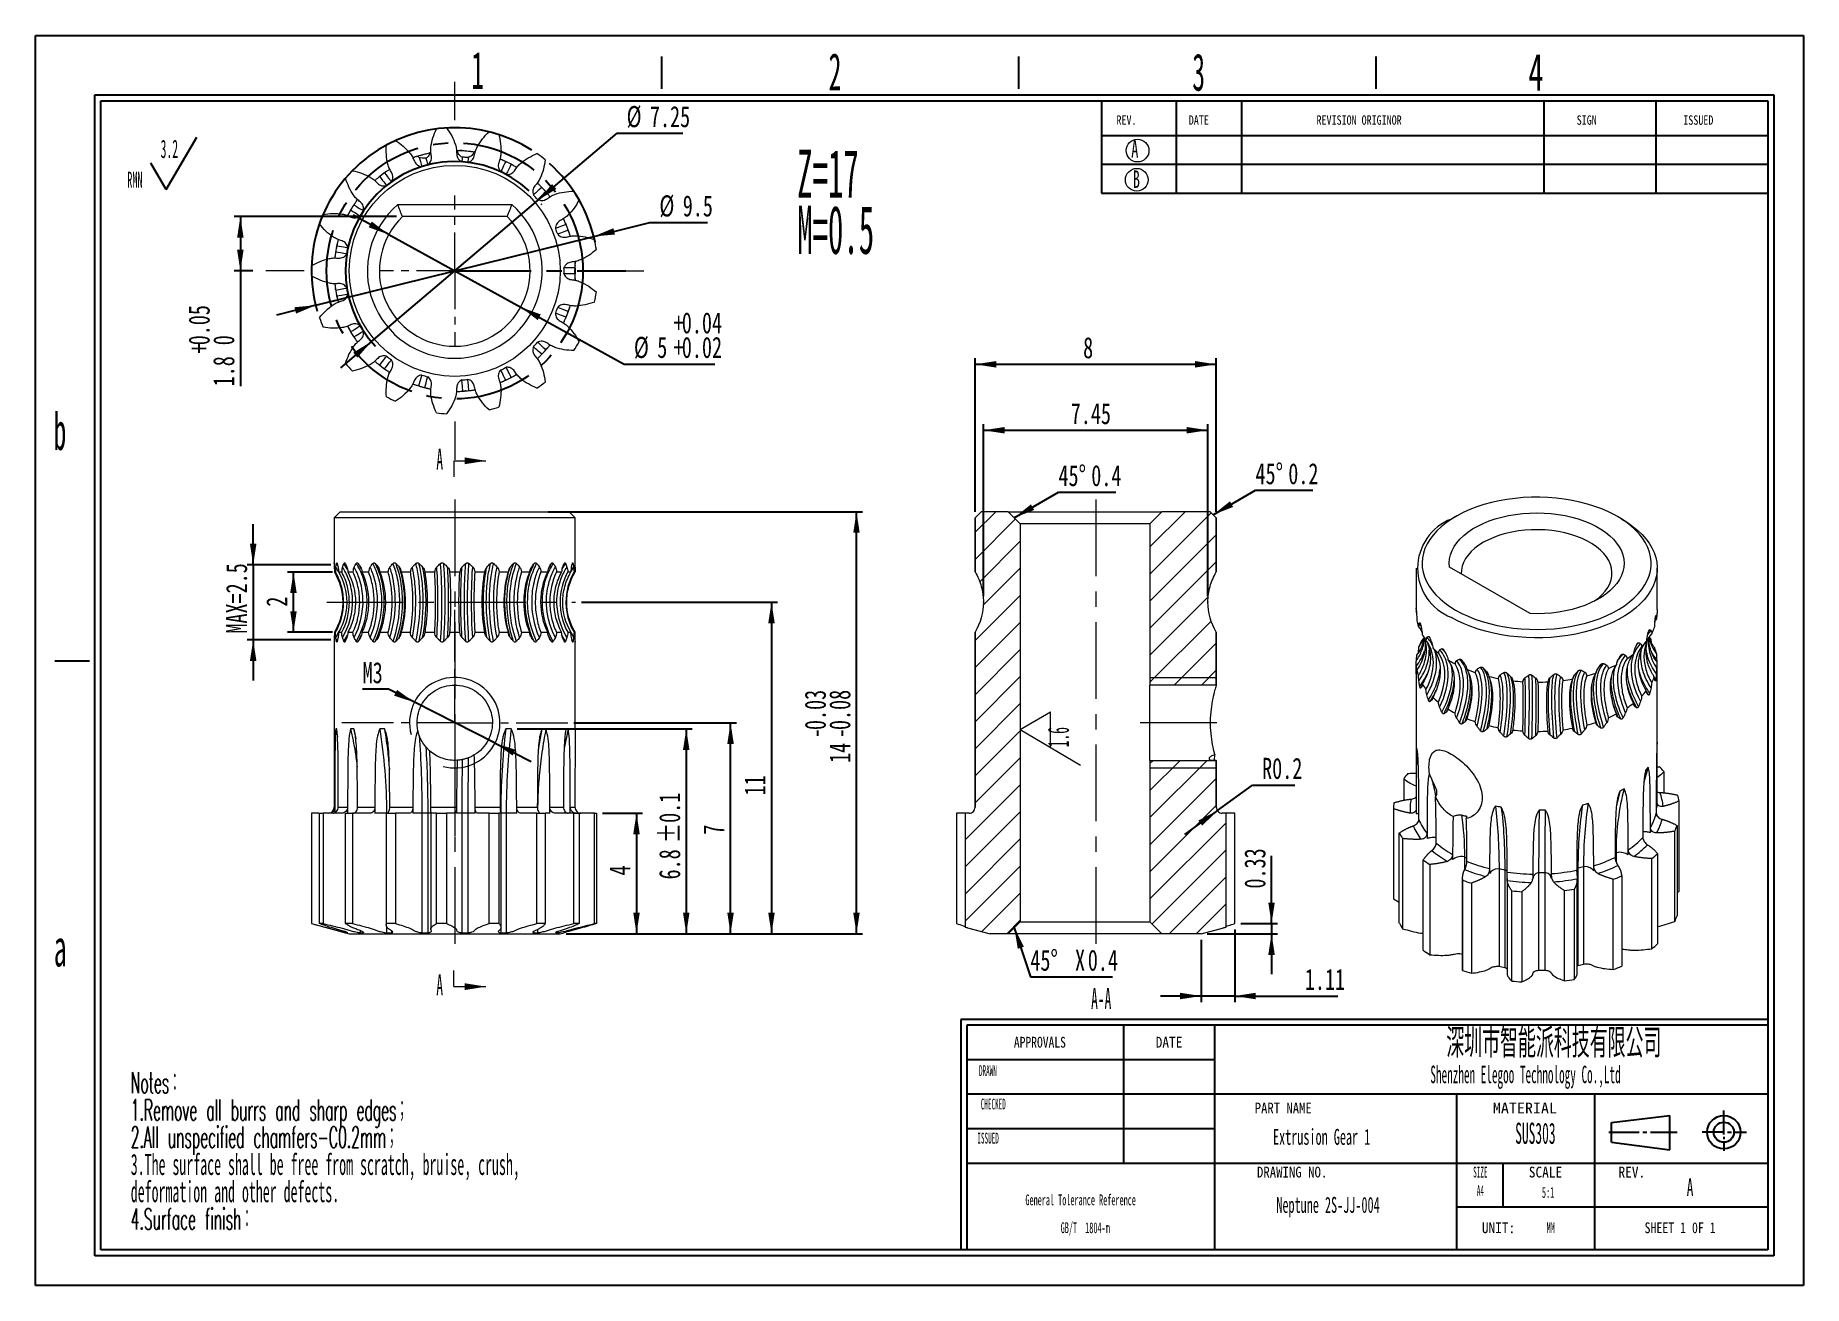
# Model space of a CAD drawing. Header units: millimetres. Extents: x 2 to 295, y 1 to 209.
import ezdxf

# ---------------------------------------------------------------- set-up
doc = ezdxf.new("R2010")
doc.units = ezdxf.units.MM
doc.header["$PDSIZE"] = -1
doc.linetypes.add('CENTER', pattern=[10.16, 6.35, -1.27, 1.27, -1.27])
doc.linetypes.add('CENTERX2', pattern=[20.32, 12.7, -2.54, 2.54, -2.54])
doc.layers.add('DIM', color=5, linetype='Continuous')
doc.layers.add('SLD-0', color=179, linetype='Continuous')
doc.layers.add('中心线', color=1, linetype='CENTER', lineweight=15)
doc.styles.add('SLDTEXTSTYLE0', font='TXT', dxfattribs={"width": 0.469})
doc.styles.add('SLDTEXTSTYLE1', font='TXT', dxfattribs={"width": 0.56})
doc.styles.add('SLDTEXTSTYLE10', font='TXT', dxfattribs={"width": 0.862222})
doc.styles.add('SLDTEXTSTYLE11', font='TXT', dxfattribs={"width": 1.089})
doc.styles.add('SLDTEXTSTYLE12', font='TXT', dxfattribs={"width": 0.56, "bigfont": 'bigfont'})
doc.styles.add('SLDTEXTSTYLE13', font='TXT', dxfattribs={"width": 0.805625})
doc.styles.add('SLDTEXTSTYLE14', font='TXT', dxfattribs={"width": 0.7})
doc.styles.add('SLDTEXTSTYLE2', font='TXT', dxfattribs={"width": 0.484})
doc.styles.add('SLDTEXTSTYLE3', font='TXT', dxfattribs={"width": 0.484, "bigfont": 'bigfont'})
doc.styles.add('SLDTEXTSTYLE4', font='TXT', dxfattribs={"width": 0.40535})
doc.styles.add('SLDTEXTSTYLE5', font='TXT', dxfattribs={"width": 0.6})
doc.styles.add('SLDTEXTSTYLE6', font='TXT', dxfattribs={"width": 0.5025})
doc.styles.add('SLDTEXTSTYLE7', font='TXT', dxfattribs={"width": 0.9075})
doc.styles.add('SLDTEXTSTYLE8', font='TXT', dxfattribs={"width": 0.870455})
doc.styles.add('SLDTEXTSTYLE9', font='TXT', dxfattribs={"width": 0.7865})
doc.dimstyles.new('SLDDIMSTYLE0', dxfattribs={"dimtxt": 3.5, "dimasz": 3.5, "dimexe": 0, "dimexo": 0.0625, "dimgap": 0.875, "dimtad": 2, "dimlfac": 0.2, "dimrnd": 1e-09, "dimzin": 12, "dimdsep": 46, "dimtxsty": 'SLDTEXTSTYLE0', "dimsah": 1, "dimcen": 0.09, "dimadec": 0, "dimazin": 3, "dimtfac": 1, "dimtmove": 0, "dimatfit": 0, "dimfxl": 0, "dimfrac": 2, "dimtolj": 1, "dimtzin": 12, "dimarcsym": 0})
doc.dimstyles.new('SLDDIMSTYLE1', dxfattribs={"dimtxt": 3.5, "dimasz": 3.5, "dimexe": 0, "dimexo": 0.0625, "dimgap": 0.875, "dimtad": 2, "dimlfac": 0.2, "dimrnd": 1e-09, "dimzin": 12, "dimdsep": 46, "dimtxsty": 'SLDTEXTSTYLE0', "dimsah": 1, "dimcen": 0.09, "dimadec": 0, "dimazin": 3, "dimtol": 1, "dimtp": -0.03, "dimtm": 0.08, "dimtfac": 1, "dimtofl": 0, "dimtmove": 0, "dimatfit": 3, "dimfxl": 0, "dimfrac": 2, "dimtolj": 1, "dimarcsym": 0})
doc.dimstyles.new('SLDDIMSTYLE2', dxfattribs={"dimtxt": 3.5, "dimasz": 3.5, "dimexe": 0, "dimexo": 0.0625, "dimgap": 0.875, "dimtad": 2, "dimlfac": 0.2, "dimrnd": 1e-09, "dimzin": 12, "dimdsep": 46, "dimtxsty": 'SLDTEXTSTYLE0', "dimsah": 1, "dimcen": 0.09, "dimadec": 0, "dimazin": 3, "dimtfac": 1, "dimtofl": 0, "dimtmove": 0, "dimatfit": 3, "dimfxl": 0, "dimfrac": 2, "dimtolj": 1, "dimtzin": 12, "dimarcsym": 0})
doc.dimstyles.new('SLDDIMSTYLE3', dxfattribs={"dimtxt": 3.5, "dimasz": 3.5, "dimexe": 0, "dimexo": 0.0625, "dimgap": 0.875, "dimtad": 2, "dimlfac": 0.2, "dimrnd": 1e-09, "dimzin": 12, "dimdsep": 46, "dimtxsty": 'SLDTEXTSTYLE0', "dimsah": 1, "dimcen": 0.09, "dimadec": 0, "dimazin": 3, "dimtol": 1, "dimtp": 0.1, "dimtm": 0.1, "dimtfac": 1, "dimtdec": 1, "dimtofl": 0, "dimtmove": 0, "dimatfit": 3, "dimfxl": 0, "dimfrac": 2, "dimtolj": 1, "dimarcsym": 0})
doc.dimstyles.new('SLDDIMSTYLE4', dxfattribs={"dimtxt": 3.5, "dimasz": 3.5, "dimexe": 0, "dimexo": 0.0625, "dimgap": 0.875, "dimtad": 0, "dimtih": 1, "dimtoh": 1, "dimlfac": 0.2, "dimrnd": 1e-09, "dimzin": 12, "dimdsep": 46, "dimtxsty": 'SLDTEXTSTYLE0', "dimsah": 1, "dimcen": 0, "dimadec": 0, "dimazin": 3, "dimtfac": 1, "dimtmove": 0, "dimatfit": 3, "dimfxl": 0, "dimfrac": 2, "dimtolj": 1, "dimtzin": 12, "dimarcsym": 0})
doc.dimstyles.new('SLDDIMSTYLE5', dxfattribs={"dimtxt": 3.5, "dimasz": 3.5, "dimexe": 0, "dimexo": 0.0625, "dimgap": 0.875, "dimtad": 0, "dimtih": 1, "dimtoh": 1, "dimlfac": 0.2, "dimrnd": 1e-09, "dimzin": 12, "dimdsep": 46, "dimtxsty": 'SLDTEXTSTYLE0', "dimsah": 1, "dimcen": 0, "dimadec": 0, "dimazin": 3, "dimtfac": 1, "dimtmove": 0, "dimatfit": 3, "dimfxl": 0, "dimfrac": 2, "dimtolj": 1, "dimtzin": 12, "dimarcsym": 0})
doc.dimstyles.new('SLDDIMSTYLE6', dxfattribs={"dimtxt": 3.5, "dimasz": 3.5, "dimexe": 0, "dimexo": 0.0625, "dimgap": 0.875, "dimtad": 2, "dimlfac": 0.2, "dimrnd": 1e-09, "dimzin": 12, "dimdsep": 46, "dimtxsty": 'SLDTEXTSTYLE0', "dimsah": 1, "dimcen": 0.09, "dimadec": 0, "dimazin": 3, "dimtol": 1, "dimtp": 0.05, "dimtfac": 1, "dimtofl": 0, "dimtmove": 0, "dimatfit": 3, "dimfxl": 0, "dimfrac": 2, "dimtolj": 1, "dimarcsym": 0})
doc.dimstyles.new('SLDDIMSTYLE7', dxfattribs={"dimtxt": 3.5, "dimasz": 3.5, "dimexe": 0, "dimexo": 0.0625, "dimgap": 0.875, "dimtad": 0, "dimtih": 1, "dimtoh": 1, "dimlfac": 0.2, "dimrnd": 1e-09, "dimzin": 12, "dimdsep": 46, "dimtxsty": 'SLDTEXTSTYLE0', "dimsah": 1, "dimcen": 0, "dimadec": 0, "dimazin": 3, "dimtol": 1, "dimtp": 0.04, "dimtm": -0.02, "dimtfac": 1, "dimtmove": 0, "dimatfit": 3, "dimfxl": 0, "dimfrac": 2, "dimtolj": 1, "dimarcsym": 0})
doc.dimstyles.new('SLDDIMSTYLE8', dxfattribs={"dimtxt": 3.5, "dimasz": 3.5, "dimexe": 0, "dimexo": 0.0625, "dimgap": 0.875, "dimtad": 0, "dimtih": 1, "dimtoh": 1, "dimlfac": 0.2, "dimrnd": 1e-09, "dimdsep": 46, "dimtxsty": 'SLDTEXTSTYLE0', "dimsah": 1, "dimcen": 0, "dimadec": 0, "dimazin": 2, "dimtfac": 1, "dimtofl": 0, "dimtmove": 1, "dimatfit": 3, "dimfxl": 0, "dimfrac": 2, "dimtolj": 1, "dimtzin": 12, "dimarcsym": 0})
doc.dimstyles.new('SLDDIMSTYLE9', dxfattribs={"dimtxt": 3.5, "dimasz": 3.5, "dimexe": 0, "dimexo": 0.0625, "dimgap": 0.875, "dimtad": 2, "dimlfac": 0.2, "dimrnd": 1e-09, "dimdsep": 46, "dimtxsty": 'SLDTEXTSTYLE0', "dimsah": 1, "dimcen": 0.09, "dimadec": 0, "dimazin": 2, "dimtfac": 1, "dimtmove": 0, "dimatfit": 0, "dimfxl": 0, "dimfrac": 2, "dimtolj": 1, "dimtzin": 12, "dimarcsym": 0})

msp = doc.modelspace()

# ---------------------------------------------------------------- texts
at = {"color": 7, "linetype": 'Continuous', "char_height": 3.5, "attachment_point": 1, "style": 'SLDTEXTSTYLE0'}
for insert in [(68.318, 140.14), (68.318, 52.923)]:
    msp.add_mtext('A', dxfattribs=dict(at, insert=insert))
at = {"color": 7, "linetype": 'Continuous', "lineweight": 0, "char_height": 3.5, "style": 'SLDTEXTSTYLE0'}
for s, insert, attachment_point in [('A-A', (178.6, 50.683), 2), ('SUS303', (247.261, 28.319), 1)]:
    msp.add_mtext(s, dxfattribs=dict(at, insert=insert, attachment_point=attachment_point))
at = {"layer": 'SLD-0'}
for s, insert, char_height, attachment_point, style in [('1', (74.111, 205.971), 6.172, 1, 'SLDTEXTSTYLE6'), ('2', (133.388, 205.728), 6.172, 1, 'SLDTEXTSTYLE6'), ('3', (193.707, 205.666), 6.172, 1, 'SLDTEXTSTYLE6'), ('4', (249.441, 205.659), 6.172, 1, 'SLDTEXTSTYLE5'), ('A', (183.578, 191.286), 2.903, 1, 'SLDTEXTSTYLE5'), ('B', (183.832, 186.271), 2.903, 1, 'SLDTEXTSTYLE5'), ('b', (4.835, 146.092), 6.172, 1, 'SLDTEXTSTYLE6'), ('a', (4.88, 60.423), 6.172, 1, 'SLDTEXTSTYLE6'), ('\\M+1905B圳\\M+18E73\\M+19271\\M+1945C\\M+19468\\M+189C8\\M+18B5A\\M+1974C\\M+18CC0\\M+18CF6\\M+18E69', (253.676, 43.943), 4.82808, 2, 'SLDTEXTSTYLE12'), ('Extrusion Gear 1', (215.161, 27.296), 2.64583, 2, 'SLDTEXTSTYLE1'), ('A', (275.713, 19.07), 2.91, 1, 'SLDTEXTSTYLE1'), ('Neptune 2S-JJ-004', (216.218, 16.01), 2.64583, 2, 'SLDTEXTSTYLE1')]:
    msp.add_mtext(s, dxfattribs=dict(at, insert=insert, char_height=char_height, attachment_point=attachment_point, style=style))
at = {"layer": 'SLD-0', "color": 179}
for s, insert, char_height, attachment_point, style in [('REV.', (181.129, 195.4), 1.5536, 1, 'SLDTEXTSTYLE9'), ('DATE', (193.126, 195.4), 1.5536, 1, 'SLDTEXTSTYLE9'), ('REVISION ORIGINOR', (214.308, 195.4), 1.55363, 1, 'SLDTEXTSTYLE9'), ('SIGN', (257.466, 195.4), 1.5536, 1, 'SLDTEXTSTYLE9'), ('ISSUED', (275.148, 195.4), 1.5536, 1, 'SLDTEXTSTYLE9'), ('APPROVALS', (168.427, 42.563), 1.7927, 2, 'SLDTEXTSTYLE9'), ('DATE', (189.85, 42.563), 1.7927, 2, 'SLDTEXTSTYLE7'), ('DRAWN', (159.804, 37.853), 1.7927, 2, 'SLDTEXTSTYLE4'), ('Shenzhen Elegoo Technology Co.,Ltd', (248.972, 37.784), 2.91042, 2, 'SLDTEXTSTYLE0'), ('CHECKED', (160.696, 32.315), 1.7927, 2, 'SLDTEXTSTYLE4'), ('PART NAME', (208.794, 31.645), 1.7927, 2, 'SLDTEXTSTYLE10'), ('MATERIAL', (248.88, 31.645), 1.7927, 2, 'SLDTEXTSTYLE11'), ('ISSUED', (159.837, 26.654), 1.7927, 2, 'SLDTEXTSTYLE4'), ('DRAWING NO.', (210.268, 21.022), 1.79265, 2, 'SLDTEXTSTYLE8'), ('SIZE', (241.479, 21.022), 1.7927, 2, 'SLDTEXTSTYLE4'), ('SCALE', (252.289, 21.022), 1.7927, 2, 'SLDTEXTSTYLE7'), ('REV.', (266.61, 21.022), 1.7927, 2, 'SLDTEXTSTYLE7'), ('A4', (241.49, 17.953), 1.7927, 2, 'SLDTEXTSTYLE4'), ('5:1', (252.721, 17.651), 1.7927, 2, 'SLDTEXTSTYLE2'), ('UNIT:', (244.499, 11.791), 1.7927, 2, 'SLDTEXTSTYLE7'), ('MM', (253.161, 11.791), 1.7927, 2, 'SLDTEXTSTYLE2'), ('SHEET 1 0F 1', (274.62, 11.791), 1.79265, 2, 'SLDTEXTSTYLE13')]:
    msp.add_mtext(s, dxfattribs=dict(at, insert=insert, char_height=char_height, attachment_point=attachment_point, style=style))

# ---------------------------------------------------------------- blocks, each defined once
blk = doc.blocks.new('SW_NOTE_0')
at = {"color": 0, "linetype": 'Continuous', "lineweight": 0, "char_height": 8, "attachment_point": 1, "style": 'SLDTEXTSTYLE0'}
for s, insert in [('Z=17', (0, 10.31)), ('M=0.5', (0, 1))]:
    blk.add_mtext(s, dxfattribs=dict(at, insert=insert))
blk = doc.blocks.new('SW_NOTE_1')
at = {"layer": 'SLD-0', "color": 0, "char_height": 3.5, "attachment_point": 1}
for s, insert, style in [('Notes\\M+18146', (0, 4.51), 'SLDTEXTSTYLE3'), ('1.Remove all burrs and sharp edges\\M+18147', (0, -0.01), 'SLDTEXTSTYLE3'), ('2.All unspecified chamfers-C0.2mm\\M+18147', (0, -4.53), 'SLDTEXTSTYLE3'), ('3.The surface shall be free from scratch, bruise, crush,', (0, -9.05), 'SLDTEXTSTYLE2'), ('deformation and other defects.', (0, -13.57), 'SLDTEXTSTYLE2'), ('4.Surface finish\\M+18146', (0, -18.09), 'SLDTEXTSTYLE3')]:
    blk.add_mtext(s, dxfattribs=dict(at, insert=insert, style=style))
blk = doc.blocks.new('SW_NOTE_2')
at = {"layer": 'SLD-0', "color": 0}
for q in [(11.56, 9.16), (3.9, 4.83)]:
    blk.add_line((6.45, 0.49), q, dxfattribs=at)
at = {"layer": 'SLD-0', "color": 0, "attachment_point": 1, "style": 'SLDTEXTSTYLE0'}
for s, insert, char_height in [('3.2', (5.53, 8.73), 3.032), ('RMN', (0, 3.41), 2.646)]:
    blk.add_mtext(s, dxfattribs=dict(at, insert=insert, char_height=char_height))
blk = doc.blocks.new('SW_NOTE_3')
at = {"layer": 'SLD-0', "color": 0, "char_height": 1.7927, "attachment_point": 2, "style": 'SLDTEXTSTYLE2'}
for s, insert in [('General Tolerance Reference', (12.75, 2.31)), ('GB/T  1804-m', (13.51, -2.32))]:
    blk.add_mtext(s, dxfattribs=dict(at, insert=insert))
blk = doc.blocks.new('_D')
at = {"layer": 'DIM'}
for p, q in [((37.94, 120.84), (37.94, 127.57)), ((50.8, 120.84), (36.94, 120.84)), ((37.94, 120.84), (37.94, 108.41)), ((50.81, 108.41), (36.94, 108.41)), ((37.94, 108.41), (37.94, 101.68))]:
    blk.add_line(p, q, dxfattribs=at)
for points in [[(37.94, 120.84), (38.48, 124.34), (37.4, 124.34)], [(37.94, 108.41), (37.4, 104.91), (38.48, 104.91)]]:
    blk.add_solid(points, dxfattribs=at)
at = {"layer": 'DIM', "insert": (33.43, 109.45), "char_height": 3.5, "attachment_point": 1, "rotation": 90.0051, "style": 'SLDTEXTSTYLE14'}
blk.add_mtext('MAX=2.5', dxfattribs=at)
blk = doc.blocks.new('_D_1')
at = {"layer": 'DIM'}
for p, q in [((86.87, 129.66), (139.01, 129.66)), ((138.01, 59.66), (138.01, 129.66)), ((89.87, 59.66), (139.01, 59.66))]:
    blk.add_line(p, q, dxfattribs=at)
for points in [[(138.01, 129.66), (137.47, 126.16), (138.54, 126.16)], [(138.01, 59.66), (138.54, 63.16), (137.47, 63.16)]]:
    blk.add_solid(points, dxfattribs=at)
at = {"layer": 'DIM', "char_height": 3.5, "attachment_point": 1, "rotation": 90, "style": 'SLDTEXTSTYLE14'}
for s, insert in [('0.03', (129.42, 93.45)), ('0.08', (133.49, 93.45)), ('-', (129.42, 92.09)), ('14', (133.49, 88)), ('-', (133.49, 92.09))]:
    blk.add_mtext(s, dxfattribs=dict(at, insert=insert))
blk = doc.blocks.new('_D_2')
at = {"layer": 'DIM'}
for p, q in [((91.12, 94.66), (118.12, 94.66)), ((117.12, 59.66), (117.12, 94.66)), ((89.87, 59.66), (118.12, 59.66))]:
    blk.add_line(p, q, dxfattribs=at)
for points in [[(117.12, 94.66), (116.58, 91.16), (117.66, 91.16)], [(117.12, 59.66), (117.66, 63.16), (116.58, 63.16)]]:
    blk.add_solid(points, dxfattribs=at)
at = {"layer": 'DIM', "insert": (112.6, 76.1), "char_height": 3.5, "attachment_point": 1, "rotation": 90, "style": 'SLDTEXTSTYLE14'}
blk.add_mtext('7', dxfattribs=at)
blk = doc.blocks.new('_D_3')
at = {"layer": 'DIM'}
for p, q in [((95.86, 79.66), (102.52, 79.66)), ((101.52, 79.66), (101.52, 59.66)), ((89.87, 59.66), (102.52, 59.66))]:
    blk.add_line(p, q, dxfattribs=at)
for points in [[(101.52, 79.66), (100.98, 76.16), (102.06, 76.16)], [(101.52, 59.66), (102.06, 63.16), (100.98, 63.16)]]:
    blk.add_solid(points, dxfattribs=at)
at = {"layer": 'DIM', "insert": (97.01, 69.33), "char_height": 3.5, "attachment_point": 1, "rotation": 90, "style": 'SLDTEXTSTYLE14'}
blk.add_mtext('4', dxfattribs=at)
blk = doc.blocks.new('_D_4')
at = {"layer": 'DIM'}
for p, q in [((92.39, 114.66), (124.91, 114.66)), ((123.91, 114.66), (123.91, 59.66)), ((89.87, 59.66), (124.91, 59.66))]:
    blk.add_line(p, q, dxfattribs=at)
for points in [[(123.91, 114.66), (123.37, 111.16), (124.45, 111.16)], [(123.91, 59.66), (124.45, 63.16), (123.37, 63.16)]]:
    blk.add_solid(points, dxfattribs=at)
at = {"layer": 'DIM', "insert": (119.4, 82.6), "char_height": 3.5, "attachment_point": 1, "rotation": 90, "style": 'SLDTEXTSTYLE14'}
blk.add_mtext('11', dxfattribs=at)
blk = doc.blocks.new('_D_5')
at = {"layer": 'DIM'}
for p, q in [((81.74, 93.64), (110.77, 93.64)), ((109.77, 93.64), (109.77, 59.66)), ((89.87, 59.66), (110.77, 59.66))]:
    blk.add_line(p, q, dxfattribs=at)
for points in [[(109.77, 93.64), (109.23, 90.14), (110.31, 90.14)], [(109.77, 59.66), (110.31, 63.16), (109.23, 63.16)]]:
    blk.add_solid(points, dxfattribs=at)
at = {"layer": 'DIM', "char_height": 3.5, "attachment_point": 1, "rotation": 90, "style": 'SLDTEXTSTYLE14'}
for s, insert in [('±0.1', (105.26, 74.72)), ('6.8', (105.26, 68.67))]:
    blk.add_mtext(s, dxfattribs=dict(at, insert=insert))
blk = doc.blocks.new('_D_6')
at = {"layer": 'DIM'}
for p, q in [((51.11, 119.66), (43.62, 119.66)), ((44.62, 109.66), (44.62, 119.66)), ((51.11, 109.66), (43.62, 109.66))]:
    blk.add_line(p, q, dxfattribs=at)
for points in [[(44.62, 119.66), (44.08, 116.16), (45.16, 116.16)], [(44.62, 109.66), (45.16, 113.16), (44.08, 113.16)]]:
    blk.add_solid(points, dxfattribs=at)
at = {"layer": 'DIM', "insert": (40.11, 113.91), "char_height": 3.5, "attachment_point": 1, "rotation": 90, "style": 'SLDTEXTSTYLE14'}
blk.add_mtext('2', dxfattribs=at)
blk = doc.blocks.new('_D_7')
at = {"layer": 'DIM'}
for p, q in [((60.4, 100.21), (56.09, 100.21)), ((64.68, 98.05), (60.4, 100.21)), ((78.07, 91.28), (64.68, 98.05)), ((78.07, 91.28), (84.07, 88.24))]:
    blk.add_line(p, q, dxfattribs=at)
for points in [[(64.68, 98.05), (61.8, 100.11), (61.31, 99.15)], [(78.07, 91.28), (80.95, 89.22), (81.43, 90.18)]]:
    blk.add_solid(points, dxfattribs=at)
at = {"layer": 'DIM', "insert": (56.09, 104.72), "char_height": 3.5, "attachment_point": 1, "style": 'SLDTEXTSTYLE14'}
blk.add_mtext('M3', dxfattribs=at)
blk = doc.blocks.new('SW_CENTERMARKSYMBOL_0')
at = {"layer": '中心线', "color": 0}
for p, q in [((0, 12.5), (0, 18.75)), ((0, 0), (0, 12.5)), ((-12.5, 0), (-18.75, 0)), ((0, 0), (-12.5, 0)), ((0, 0), (0, -12.5)), ((0, 0), (12.5, 0)), ((12.5, 0), (18.75, 0)), ((0, -12.5), (0, -18.75))]:
    blk.add_line(p, q, dxfattribs=at)
blk = doc.blocks.new('_D_8')
at = {"layer": 'DIM'}
for p, q in [((94.43, 175.33), (103.73, 177.63)), ((103.73, 177.63), (113.27, 177.63)), ((48.32, 163.9), (94.43, 175.33)), ((48.32, 163.9), (41.79, 162.28))]:
    blk.add_line(p, q, dxfattribs=at)
for start, end in [(57.3774, 196.3295), (11.5074, 48.5049)]:
    blk.add_arc((71.37, 169.61), 23.75, start, end, dxfattribs=at)
for points in [[(94.43, 175.33), (97.95, 175.64), (97.69, 176.69)], [(48.32, 163.9), (44.79, 163.58), (45.05, 162.53)]]:
    blk.add_solid(points, dxfattribs=at)
at = {"layer": 'DIM', "char_height": 3.5, "attachment_point": 1, "style": 'SLDTEXTSTYLE14'}
for s, insert in [('%%c', (105.32, 182.14)), ('9.5', (109.19, 182.14))]:
    blk.add_mtext(s, dxfattribs=dict(at, insert=insert))
blk = doc.blocks.new('_D_9')
at = {"layer": 'DIM'}
for p, q in [((85.2, 181.33), (98.3, 192.44)), ((98.3, 192.44), (109.2, 192.44)), ((57.55, 157.89), (85.2, 181.33)), ((57.55, 157.89), (52.41, 153.54))]:
    blk.add_line(p, q, dxfattribs=at)
for start, end in [(47.1051, 223.4527), (37.1368, 37.6008)]:
    blk.add_arc((71.37, 169.61), 18.13, start, end, dxfattribs=at)
for points in [[(85.2, 181.33), (88.22, 183.19), (87.52, 184.01)], [(57.55, 157.89), (54.53, 156.04), (55.23, 155.22)]]:
    blk.add_solid(points, dxfattribs=at)
at = {"layer": 'DIM', "char_height": 3.5, "attachment_point": 1, "style": 'SLDTEXTSTYLE14'}
for s, insert in [('%%c', (99.88, 196.95)), ('7.25', (103.75, 196.95))]:
    blk.add_mtext(s, dxfattribs=dict(at, insert=insert))
blk = doc.blocks.new('_D_10')
at = {"layer": 'DIM'}
for p, q in [((61.7, 178.61), (34.81, 178.61)), ((35.81, 178.61), (35.81, 169.61)), ((37.87, 169.61), (34.81, 169.61)), ((35.81, 169.61), (35.81, 150.46))]:
    blk.add_line(p, q, dxfattribs=at)
for points in [[(35.81, 178.61), (35.27, 175.11), (36.35, 175.11)], [(35.81, 169.61), (36.35, 173.11), (35.27, 173.11)]]:
    blk.add_solid(points, dxfattribs=at)
at = {"layer": 'DIM', "char_height": 3.5, "attachment_point": 1, "rotation": 90, "style": 'SLDTEXTSTYLE14'}
for s, insert in [('0.05', (27.22, 157.27)), ('0', (31.3, 157.27)), ('+', (27.22, 155.9)), ('1.8', (31.3, 150.46))]:
    blk.add_mtext(s, dxfattribs=dict(at, insert=insert))
blk = doc.blocks.new('_D_11')
at = {"layer": 'DIM'}
for p, q in [((60.42, 175.63), (54.52, 178.87)), ((60.42, 175.63), (82.33, 163.59)), ((82.33, 163.59), (99.5, 154.16)), ((99.5, 154.16), (114.49, 154.16))]:
    blk.add_line(p, q, dxfattribs=at)
for points in [[(60.42, 175.63), (57.61, 177.79), (57.09, 176.84)], [(82.33, 163.59), (85.14, 161.44), (85.66, 162.38)]]:
    blk.add_solid(points, dxfattribs=at)
at = {"layer": 'DIM', "char_height": 3.5, "attachment_point": 1, "style": 'SLDTEXTSTYLE14'}
for s, insert in [('+', (107.68, 162.74)), ('0.04', (109.04, 162.74)), ('%%c', (101.09, 158.67)), ('5', (104.96, 158.67)), ('0.02', (109.04, 158.67)), ('+', (107.68, 158.67))]:
    blk.add_mtext(s, dxfattribs=dict(at, insert=insert))
blk = doc.blocks.new('SW_CENTERMARKSYMBOL_1')
at = {"layer": '中心线', "color": 0}
for p, q in [((0, 25), (0, 32.5)), ((0, 0), (0, 12.5)), ((-25, 0), (-32.5, 0)), ((0, 0), (-12.5, 0)), ((0, 0), (0, -12.5)), ((0, 0), (12.5, 0)), ((25, 0), (32.5, 0)), ((0, -25), (0, -32.5))]:
    blk.add_line(p, q, dxfattribs=at)
blk = doc.blocks.new('_D_12')
at = {"layer": 'DIM'}
for p, q in [((159.06, 115.66), (159.06, 144.17)), ((196.3, 115.66), (196.3, 144.18)), ((159.06, 143.17), (196.3, 143.18))]:
    blk.add_line(p, q, dxfattribs=at)
for points in [[(159.06, 143.17), (162.56, 142.64), (162.56, 143.71)], [(196.3, 143.18), (192.8, 143.71), (192.8, 142.64)]]:
    blk.add_solid(points, dxfattribs=at)
at = {"layer": 'DIM', "insert": (173.55, 147.69), "char_height": 3.5, "attachment_point": 1, "rotation": 0.0002, "style": 'SLDTEXTSTYLE14'}
blk.add_mtext('7.45', dxfattribs=at)
blk = doc.blocks.new('_D_13')
at = {"layer": 'DIM'}
for p, q in [((157.68, 129.66), (157.68, 155.11)), ((157.68, 154.11), (197.68, 154.11)), ((197.68, 129.66), (197.68, 155.11))]:
    blk.add_line(p, q, dxfattribs=at)
for points in [[(157.68, 154.11), (161.18, 153.57), (161.18, 154.65)], [(197.68, 154.11), (194.18, 154.65), (194.18, 153.57)]]:
    blk.add_solid(points, dxfattribs=at)
at = {"layer": 'DIM', "insert": (175.6, 158.62), "char_height": 3.5, "attachment_point": 1, "style": 'SLDTEXTSTYLE14'}
blk.add_mtext('8', dxfattribs=at)
blk = doc.blocks.new('_D_14')
at = {"layer": 'DIM'}
for p, q in [((197.87, 80.08), (203.71, 84.33)), ((203.71, 84.33), (210.74, 84.33)), ((197.87, 80.08), (192.43, 76.11))]:
    blk.add_line(p, q, dxfattribs=at)
blk.add_solid([(197.87, 80.08), (194.73, 78.45), (195.36, 77.58)], dxfattribs=at)
at = {"layer": 'DIM', "insert": (205.29, 88.84), "char_height": 3.5, "attachment_point": 1, "style": 'SLDTEXTSTYLE14'}
blk.add_mtext('R0.2', dxfattribs=at)
blk = doc.blocks.new('SW_CHAMFER_DIMENSION_0')
at = {"layer": 'DIM', "color": 0}
for p, q in [((-7.33, -4.23), (0, 0)), ((0, 0), (9.53, 0))]:
    blk.add_line(p, q, dxfattribs=at)
blk.add_solid([(-7.33, -4.23), (-4.03, -2.95), (-4.57, -2.02)], dxfattribs=at)
at = {"layer": 'DIM', "color": 0, "char_height": 3.5, "attachment_point": 1, "style": 'SLDTEXTSTYLE14'}
for s, insert in [('45°', (0, 4.51)), ('0.4', (5.44, 4.51))]:
    blk.add_mtext(s, dxfattribs=dict(at, insert=insert))
blk = doc.blocks.new('SW_CHAMFER_DIMENSION_1')
at = {"layer": 'DIM', "color": 0}
for p, q in [((-7.01, -4.05), (0, 0)), ((0, 0), (9.53, 0))]:
    blk.add_line(p, q, dxfattribs=at)
blk.add_solid([(-7.01, -4.05), (-3.71, -2.76), (-4.25, -1.83)], dxfattribs=at)
at = {"layer": 'DIM', "color": 0, "char_height": 3.5, "attachment_point": 1, "style": 'SLDTEXTSTYLE14'}
for s, insert in [('45°', (0, 4.51)), ('0.2', (5.44, 4.51))]:
    blk.add_mtext(s, dxfattribs=dict(at, insert=insert))
blk = doc.blocks.new('SW_CHAMFER_DIMENSION_2')
at = {"layer": 'DIM', "color": 0}
for p, q in [((-2.66, 8.15), (0, 0)), ((0, 0), (13.61, 0))]:
    blk.add_line(p, q, dxfattribs=at)
blk.add_solid([(-2.66, 8.15), (-2.09, 4.66), (-1.07, 4.99)], dxfattribs=at)
at = {"layer": 'DIM', "color": 0, "char_height": 3.5, "attachment_point": 1, "style": 'SLDTEXTSTYLE14'}
for s, insert in [('45°', (0, 4.51)), ('X', (7.41, 4.51)), ('0.4', (9.53, 4.51))]:
    blk.add_mtext(s, dxfattribs=dict(at, insert=insert))
blk = doc.blocks.new('_D_15')
at = {"layer": 'DIM'}
for p, q in [((206.85, 61.34), (206.85, 72.6)), ((196.18, 59.66), (207.85, 59.66)), ((201.74, 61.34), (207.85, 61.34)), ((206.85, 61.34), (206.85, 59.66)), ((206.85, 59.66), (206.85, 52.93))]:
    blk.add_line(p, q, dxfattribs=at)
for points in [[(206.85, 61.34), (207.39, 64.84), (206.31, 64.84)], [(206.85, 59.66), (206.31, 56.16), (207.39, 56.16)]]:
    blk.add_solid(points, dxfattribs=at)
at = {"layer": 'DIM', "insert": (202.34, 67.16), "char_height": 3.5, "attachment_point": 1, "rotation": 90, "style": 'SLDTEXTSTYLE14'}
blk.add_mtext('0.33', dxfattribs=at)
blk = doc.blocks.new('_D_16')
at = {"layer": 'DIM'}
for p, q in [((195.18, 58.66), (195.18, 48.33)), ((200.74, 60.34), (200.74, 48.33)), ((195.18, 49.33), (188.45, 49.33)), ((200.74, 49.33), (195.18, 49.33)), ((200.74, 49.33), (217.83, 49.33))]:
    blk.add_line(p, q, dxfattribs=at)
for points in [[(195.18, 49.33), (191.68, 49.87), (191.68, 48.79)], [(200.74, 49.33), (204.24, 48.79), (204.24, 49.87)]]:
    blk.add_solid(points, dxfattribs=at)
at = {"layer": 'DIM', "insert": (212.38, 53.84), "char_height": 3.5, "attachment_point": 1, "style": 'SLDTEXTSTYLE14'}
blk.add_mtext('1.11', dxfattribs=at)
blk = doc.blocks.new('SW_SFSYMBOL_0')
at = {"color": 0, "linetype": 'Continuous', "lineweight": 0}
for p, q in [((-9.07, 2.95), (-4.07, 5.9)), ((-4.07, 0), (-4.07, 5.9)), ((-9.07, 2.95), (0.93, -2.95))]:
    blk.add_line(p, q, dxfattribs=at)
at = {"color": 0, "linetype": 'Continuous', "lineweight": 0, "insert": (-4.51, 0), "char_height": 3.5, "attachment_point": 1, "rotation": 90, "style": 'SLDTEXTSTYLE0'}
blk.add_mtext('1.6', dxfattribs=at)

# ---------------------------------------------------------------- dimensions: what is measured, and where the dimension line sits
at = {"layer": 'DIM'}
for p1, p2, dimstyle, picture, middle in [((85.198, 181.334), (57.549, 157.891), 'SLDDIMSTYLE5', '_D_9', (104.541, 194.977)), ((94.426, 175.325), (48.32, 163.899), 'SLDDIMSTYLE5', '_D_8', (109.298, 180.169)), ((82.328, 163.593), (60.418, 175.631), 'SLDDIMSTYLE7', '_D_11', (107.789, 158.231)), ((64.68, 98.049), (78.066, 91.28), 'SLDDIMSTYLE4', '_D_7', (57.454, 102.25))]:
    dim = msp.add_diameter_dim_2p(p1=p1, p2=p2, dimstyle=dimstyle, dxfattribs=at)
    dim.commit()
    dim.dimension.update_dxf_attribs({"geometry": picture, "text_midpoint": middle, "dimtype": 163})
for base, p1, p2, angle, dimstyle, picture, middle in [((35.809, 169.612), (62.698, 178.612), (38.873, 169.612), 90, 'SLDDIMSTYLE6', '_D_10', (35.809, 156.585)), ((196.305, 143.175), (159.056, 114.664), (196.305, 114.665), 0.00018, 'SLDDIMSTYLE2', '_D_12', (176.277, 143.175)), ((138.005, 129.664), (88.873, 59.664), (85.873, 129.664), 90, 'SLDDIMSTYLE1', '_D_1', (138.005, 93.448)), ((44.618, 119.664), (52.108, 109.664), (52.108, 119.664), 90, 'SLDDIMSTYLE2', '_D_6', (44.618, 114.589)), ((123.913, 59.664), (91.394, 114.664), (88.873, 59.664), 90, 'SLDDIMSTYLE2', '_D_4', (123.913, 83.958)), ((117.117, 94.664), (88.873, 59.664), (90.123, 94.664), 90, 'SLDDIMSTYLE2', '_D_2', (117.117, 76.783)), ((109.769, 59.664), (80.736, 93.641), (88.873, 59.664), 90, 'SLDDIMSTYLE3', '_D_5', (109.769, 74.795)), ((101.522, 59.664), (94.858, 79.664), (88.873, 59.664), 90, 'SLDDIMSTYLE2', '_D_3', (101.522, 70.014)), ((206.8514, 59.6645), (200.7393, 61.3392), (195.1799, 59.6645), 90, 'SLDDIMSTYLE9', '_D_15', (206.8514, 69.8787))]:
    dim = msp.add_linear_dim(base=base, p1=p1, p2=p2, angle=angle, dimstyle=dimstyle, dxfattribs=at)
    dim.commit()
    dim.dimension.update_dxf_attribs({"geometry": picture, "text_midpoint": middle, "dimtype": 160})
for base, p1, p2, dimstyle, picture, middle in [((197.68, 154.111), (157.681, 128.664), (197.68, 128.664), 'SLDDIMSTYLE2', '_D_13', (176.277, 154.111)), ((195.18, 49.328), (200.739, 61.339), (195.18, 59.664), 'SLDDIMSTYLE0', '_D_16', (215.105, 49.328))]:
    dim = msp.add_linear_dim(base=base, p1=p1, p2=p2, dimstyle=dimstyle, dxfattribs=at)
    dim.commit()
    dim.dimension.update_dxf_attribs({"geometry": picture, "text_midpoint": middle, "dimtype": 160})
dim = msp.add_linear_dim(base=(37.942, 108.414), p1=(51.804, 120.844), p2=(51.805, 108.415), angle=270.00508, text='MAX=2.5', dimstyle='SLDDIMSTYLE0', dxfattribs=at)
dim.commit()
dim.dimension.update_dxf_attribs({"geometry": '_D', "text_midpoint": (37.941, 114.21), "dimtype": 160})
dim = msp.add_radius_dim(center=(198.68, 80.665), mpoint=(197.872, 80.075), dimstyle='SLDDIMSTYLE8', dxfattribs=at)
dim.commit()
dim.dimension.update_dxf_attribs({"geometry": '_D_14', "text_midpoint": (208.015, 86.366), "dimtype": 164})

# ---------------------------------------------------------------- hatches: boundary and pattern name
at = {"linetype": 'Continuous', "lineweight": 0}
h = msp.add_hatch(dxfattribs=at)
h.set_pattern_fill('ANSI31', angle=3e-322, style=0)
edge = h.paths.add_edge_path(flags=0)
edge.add_line((157.681, 109.664), (157.681, 80.664))
edge.add_spline(control_points=[(157.681, 80.664), (157.681, 80.644), (157.68, 80.624), (157.679, 80.605), (157.673, 80.493), (157.646, 80.381), (157.603, 80.278), (157.56, 80.174), (157.498, 80.077), (157.423, 79.994), (157.348, 79.911), (157.258, 79.84), (157.159, 79.786), (157.061, 79.733), (156.952, 79.695), (156.842, 79.677), (156.789, 79.669), (156.735, 79.664), (156.681, 79.664)], knot_values=[0.0009785, 0.0009785, 0.0009785, 0.0009785, 0.0009905, 0.0009905, 0.0009905, 0.0010582, 0.0010582, 0.0010582, 0.0011259, 0.0011259, 0.0011259, 0.0011937, 0.0011937, 0.0011937, 0.0012614, 0.0012614, 0.0012614, 0.0012937, 0.0012937, 0.0012937, 0.0012937], weights=[1, 1, 1, 1, 1, 1, 1, 1, 1, 1, 1, 1, 1, 1, 1, 1, 1, 1, 1], degree=3, periodic=0)
edge.add_line((156.681, 79.664), (156.053, 79.664))
edge.add_line((156.053, 79.664), (156.053, 60.771))
edge.add_spline(control_points=[(156.053, 60.771), (157.429, 60.402), (158.805, 60.033), (160.181, 59.664)], knot_values=[0.0063315, 0.0063315, 0.0063315, 0.0063315, 0.0071862, 0.0071862, 0.0071862, 0.0071862], weights=[1, 1, 1, 1], degree=3, periodic=0)
edge.add_line((160.181, 59.664), (163.181, 59.664))
edge.add_spline(control_points=[(163.181, 59.664), (163.848, 60.331), (164.515, 60.998), (165.181, 61.664)], knot_values=[0.0043411, 0.0043411, 0.0043411, 0.0043411, 0.0049068, 0.0049068, 0.0049068, 0.0049068], weights=[1, 1, 1, 1], degree=3, periodic=0)
edge.add_line((165.181, 61.664), (165.181, 127.664))
edge.add_spline(control_points=[(165.181, 127.664), (164.515, 128.331), (163.848, 128.998), (163.181, 129.664)], knot_values=[0.0109759, 0.0109759, 0.0109759, 0.0109759, 0.0115455, 0.0115455, 0.0115455, 0.0115455], weights=[1, 1, 1, 1], degree=3, periodic=0)
edge.add_line((163.181, 129.664), (158.681, 129.664))
edge.add_spline(control_points=[(158.681, 129.664), (158.348, 129.331), (158.014, 128.998), (157.681, 128.664)], knot_values=[0.0177959, 0.0177959, 0.0177959, 0.0177959, 0.0180793, 0.0180793, 0.0180793, 0.0180793], weights=[1, 1, 1, 1], degree=3, periodic=0)
edge.add_line((157.681, 128.664), (157.681, 119.664))
edge.add_spline(control_points=[(157.681, 119.664), (157.753, 119.543), (157.823, 119.421), (157.889, 119.297), (158.408, 118.333), (158.767, 117.266), (158.937, 116.185), (159.107, 115.104), (159.093, 113.978), (158.896, 112.902), (158.773, 112.228), (158.577, 111.564), (158.315, 110.931), (158.135, 110.495), (157.923, 110.07), (157.681, 109.664)], knot_values=[0.0104231, 0.0104231, 0.0104231, 0.0104231, 0.0105067, 0.0105067, 0.0105067, 0.0111634, 0.0111634, 0.0111634, 0.0118201, 0.0118201, 0.0118201, 0.0122274, 0.0122274, 0.0122274, 0.0125094, 0.0125094, 0.0125094, 0.0125094], weights=[1, 1, 1, 1, 1, 1, 1, 1, 1, 1, 1, 1, 1, 1, 1, 1], degree=3, periodic=0)
h = msp.add_hatch(dxfattribs=at)
h.set_pattern_fill('ANSI31', angle=3e-322, style=0)
edge = h.paths.add_edge_path(flags=0)
edge.add_line((197.68, 119.664), (197.68, 128.664))
edge.add_spline(control_points=[(197.68, 128.664), (197.347, 128.998), (197.013, 129.331), (196.68, 129.664)], knot_values=[0.0067907, 0.0067907, 0.0067907, 0.0067907, 0.0070735, 0.0070735, 0.0070735, 0.0070735], weights=[1, 1, 1, 1], degree=3, periodic=0)
edge.add_line((196.68, 129.664), (188.681, 129.664))
edge.add_line((188.681, 129.664), (186.681, 127.664))
edge.add_line((186.681, 127.664), (186.681, 100.913))
edge.add_line((186.681, 100.913), (197.68, 100.913))
edge.add_line((197.68, 100.913), (197.68, 109.664))
edge.add_spline(control_points=[(197.68, 109.664), (197.439, 110.07), (197.226, 110.495), (197.046, 110.931), (196.628, 111.942), (196.379, 113.04), (196.319, 114.133), (196.26, 115.226), (196.388, 116.344), (196.694, 117.395), (196.924, 118.187), (197.258, 118.956), (197.68, 119.664)], knot_values=[0.0119468, 0.0119468, 0.0119468, 0.0119468, 0.0122274, 0.0122274, 0.0122274, 0.0128841, 0.0128841, 0.0128841, 0.0135407, 0.0135407, 0.0135407, 0.0140353, 0.0140353, 0.0140353, 0.0140353], weights=[1, 1, 1, 1, 1, 1, 1, 1, 1, 1, 1, 1, 1], degree=3, periodic=0)
h = msp.add_hatch(dxfattribs=at)
h.set_pattern_fill('ANSI31', angle=3e-322, style=0)
edge = h.paths.add_edge_path(flags=0)
edge.add_spline(control_points=[(195.18, 59.664), (196.556, 60.033), (197.932, 60.402), (199.308, 60.771)], knot_values=[0.0143917, 0.0143917, 0.0143917, 0.0143917, 0.0152377, 0.0152377, 0.0152377, 0.0152377], weights=[1, 1, 1, 1], degree=3, periodic=0)
edge.add_line((199.308, 60.771), (199.308, 79.664))
edge.add_line((199.308, 79.664), (198.68, 79.664))
edge.add_spline(control_points=[(198.68, 79.664), (198.621, 79.664), (198.563, 79.67), (198.505, 79.68), (198.395, 79.7), (198.286, 79.738), (198.189, 79.793), (198.091, 79.848), (198.002, 79.921), (197.928, 80.005), (197.882, 80.058), (197.841, 80.115), (197.807, 80.177), (197.752, 80.274), (197.714, 80.383), (197.695, 80.493), (197.685, 80.55), (197.68, 80.607), (197.68, 80.664)], knot_values=[0.0010906, 0.0010906, 0.0010906, 0.0010906, 0.0011259, 0.0011259, 0.0011259, 0.0011937, 0.0011937, 0.0011937, 0.0012614, 0.0012614, 0.0012614, 0.0013035, 0.0013035, 0.0013035, 0.0013712, 0.0013712, 0.0013712, 0.0014058, 0.0014058, 0.0014058, 0.0014058], weights=[1, 1, 1, 1, 1, 1, 1, 1, 1, 1, 1, 1, 1, 1, 1, 1, 1, 1, 1], degree=3, periodic=0)
edge.add_line((197.68, 80.664), (197.68, 88.416))
edge.add_line((197.68, 88.416), (186.681, 88.416))
edge.add_line((186.681, 88.416), (186.681, 61.664))
edge.add_line((186.681, 61.664), (188.681, 59.664))
edge.add_line((188.681, 59.664), (195.18, 59.664))

# ---------------------------------------------------------------- linework, layer by layer
at = {"color": 7, "linetype": 'Continuous', "lineweight": 15}
for p, q in [((64.922, 188.543), (64.939, 188.549)), ((85.373, 183.895), (85.406, 183.863)), ((61.926, 180.612), (80.82, 180.612)), ((80.048, 178.612), (62.698, 178.612)), ((89.523, 178.012), (89.533, 177.991)), ((51.756, 173.508), (51.764, 173.546)), ((51.644, 172.893), (51.632, 172.816)), ((91.353, 170.505), (91.354, 170.472)), ((91.354, 168.731), (91.353, 168.72)), ((91.367, 170.07), (91.371, 169.88)), ((89.807, 161.856), (89.751, 161.723)), ((89.533, 161.234), (89.503, 161.169)), ((64.939, 150.676), (64.876, 150.697)), ((72.657, 149.654), (72.574, 149.648)), ((80.696, 151.919), (80.59, 151.863)), ((81.14, 152.159), (81.062, 152.116)), ((52.373, 129.664), (51.373, 128.664)), ((52.373, 129.664), (71.373, 129.664)), ((71.373, 129.664), (90.373, 129.664)), ((91.373, 128.664), (90.373, 129.664)), ((158.681, 129.664), (157.681, 128.664)), ((158.681, 129.664), (157.681, 128.664)), ((163.181, 129.664), (158.681, 129.664)), ((158.681, 129.664), (158.681, 129.664)), ((165.181, 127.664), (163.181, 129.664)), ((163.181, 129.664), (188.681, 129.664)), ((188.681, 129.664), (186.681, 127.664)), ((196.68, 129.664), (188.681, 129.664)), ((196.68, 129.664), (196.681, 129.664)), ((197.68, 128.664), (196.68, 129.664)), ((197.681, 128.664), (196.681, 129.664)), ((51.373, 128.664), (51.373, 121.171)), ((71.373, 128.664), (51.373, 128.664)), ((91.373, 128.664), (71.373, 128.664)), ((91.373, 121.171), (91.373, 128.664)), ((157.681, 128.664), (157.681, 119.664)), ((157.681, 119.664), (157.681, 128.664)), ((157.681, 128.664), (157.681, 128.664)), ((165.181, 127.664), (165.181, 61.664)), ((186.681, 127.664), (165.181, 127.664)), ((186.681, 127.664), (186.681, 100.913)), ((197.681, 128.664), (197.68, 128.664)), ((197.68, 128.664), (197.68, 119.664)), ((197.681, 119.664), (197.681, 128.664)), ((237.381, 128.857), (236.674, 128.449)), ((264.963, 128.449), (264.256, 128.857)), ((230.819, 120.286), (230.819, 113.426)), ((249.721, 112.756), (236.36, 120.469)), ((270.819, 113.426), (270.819, 120.286)), ((51.412, 119.664), (51.589, 119.664)), ((52.108, 119.664), (52.63, 119.664)), ((53.646, 119.664), (54.491, 119.664)), ((55.958, 119.664), (57.089, 119.664)), ((58.944, 119.664), (60.312, 119.664)), ((62.474, 119.664), (64.018, 119.664)), ((66.377, 119.805), (66.367, 119.857)), ((66.392, 119.664), (68.045, 119.664)), ((70.528, 119.664), (72.218, 119.664)), ((74.701, 119.664), (76.354, 119.664)), ((76.38, 119.839), (76.371, 119.791)), ((78.729, 119.664), (80.273, 119.664)), ((82.435, 119.664), (83.802, 119.664)), ((85.657, 119.664), (86.788, 119.664)), ((88.256, 119.664), (89.101, 119.664)), ((90.116, 119.664), (90.638, 119.664)), ((91.157, 119.664), (91.334, 119.664)), ((157.681, 119.664), (157.681, 119.664)), ((197.68, 119.664), (197.681, 119.664)), ((230.819, 113.516), (230.819, 113.426)), ((230.882, 112.96), (230.82, 113.054)), ((51.412, 109.664), (51.589, 109.664)), ((52.108, 109.664), (52.63, 109.664)), ((53.646, 109.664), (54.491, 109.664)), ((55.511, 108.467), (55.552, 108.546)), ((55.958, 109.664), (57.089, 109.664)), ((58.944, 109.664), (60.312, 109.664)), ((62.474, 109.664), (64.018, 109.664)), ((66.364, 109.47), (66.375, 109.537)), ((66.392, 109.664), (68.045, 109.664)), ((70.528, 109.664), (72.218, 109.664)), ((74.701, 109.664), (76.354, 109.664)), ((76.371, 109.535), (76.38, 109.478)), ((78.729, 109.664), (80.273, 109.664)), ((82.435, 109.664), (83.802, 109.664)), ((85.657, 109.664), (86.788, 109.664)), ((87.235, 108.467), (87.195, 108.546)), ((88.256, 109.664), (89.101, 109.664)), ((90.116, 109.664), (90.638, 109.664)), ((91.157, 109.664), (91.334, 109.664)), ((157.681, 109.664), (157.681, 80.664)), ((157.681, 109.664), (157.681, 109.664)), ((157.681, 80.664), (157.681, 109.664)), ((197.68, 109.664), (197.68, 100.913)), ((197.68, 109.664), (197.681, 109.664)), ((197.681, 100.914), (197.681, 109.664)), ((269.488, 108.862), (269.776, 108.45)), ((51.373, 108.044), (51.373, 80.664)), ((55.324, 108.118), (55.352, 108.154)), ((55.352, 108.154), (55.428, 108.286)), ((55.534, 108.474), (55.427, 108.287)), ((87.319, 108.287), (87.212, 108.474)), ((87.395, 108.154), (87.422, 108.12)), ((91.373, 93.568), (91.373, 108.044)), ((231.212, 106.305), (231.224, 106.395)), ((268.986, 108.109), (268.962, 108.08)), ((230.819, 104.276), (230.819, 81.092)), ((270.819, 90.848), (270.819, 104.276)), ((197.68, 100.913), (186.681, 100.913)), ((186.681, 88.416), (186.681, 100.913)), ((252.732, 101.577), (252.729, 101.56)), ((256.907, 102.268), (256.884, 102.215)), ((270.539, 101.575), (270.529, 101.58)), ((51.627, 93.646), (51.92, 92.346)), ((54.64, 93.641), (54.956, 92.016)), ((85.809, 93.64), (85.229, 90.213)), ((90.199, 93.643), (89.509, 90.414)), ((246.84, 93.342), (246.843, 93.369)), ((256.82, 93.672), (256.827, 93.631)), ((186.681, 88.416), (197.68, 88.416)), ((186.681, 88.416), (186.681, 61.664)), ((197.413, 88.433), (197.418, 89.313)), ((197.679, 88.419), (197.68, 88.416)), ((197.68, 88.416), (197.68, 80.664)), ((197.681, 80.664), (197.681, 88.455)), ((228.767, 85.367), (228.767, 81.803)), ((269.312, 87.294), (268.628, 84.802)), ((270.812, 87.369), (271.146, 87.366)), ((271.963, 83.027), (271.963, 86.52)), ((264.6, 83.264), (264.087, 80.958)), ((47.623, 79.664), (47.623, 61.339)), ((47.623, 79.664), (47.638, 79.664)), ((47.638, 79.664), (47.638, 61.339)), ((48.937, 61.339), (48.937, 79.664)), ((48.937, 79.664), (49.544, 79.664)), ((49.544, 79.664), (49.544, 61.339)), ((51.488, 80.664), (51.488, 79.747)), ((52.058, 80.664), (53.604, 80.664)), ((53.267, 61.339), (53.267, 79.664)), ((53.267, 79.664), (54.398, 79.664)), ((53.604, 80.664), (53.604, 79.664)), ((54.398, 79.664), (54.398, 61.339)), ((55.236, 80.664), (58.119, 80.664)), ((58.119, 80.664), (58.119, 79.664)), ((60.008, 79.664), (60.008, 61.13)), ((60.042, 61.339), (60.042, 79.664)), ((60.042, 79.664), (61.545, 79.664)), ((60.594, 80.664), (64.425, 80.664)), ((61.545, 79.664), (61.545, 61.339)), ((64.425, 80.664), (64.425, 79.664)), ((65.93, 79.664), (65.93, 59.832)), ((66.9, 79.664), (65.93, 79.664)), ((66.9, 79.664), (66.9, 59.832)), ((67.388, 79.896), (67.388, 60.428)), ((67.408, 80.664), (71.669, 80.664)), ((68.347, 61.339), (68.347, 79.664)), ((68.347, 79.664), (70.019, 79.664)), ((70.019, 79.664), (70.019, 61.339)), ((71.669, 80.664), (71.669, 79.664)), ((72.543, 79.664), (72.543, 59.832)), ((73.547, 79.664), (72.543, 79.664)), ((73.547, 79.664), (73.547, 59.832)), ((74.757, 79.664), (74.757, 80.664)), ((74.757, 80.664), (78.873, 80.664)), ((77.061, 61.339), (77.061, 79.664)), ((77.061, 79.664), (78.676, 79.664)), ((78.676, 79.664), (78.676, 61.339)), ((79.9, 79.664), (78.998, 79.664)), ((79.048, 60.705), (79.048, 79.664)), ((79.9, 79.664), (79.9, 59.832)), ((81.649, 80.664), (85.064, 80.664)), ((81.649, 79.664), (81.649, 80.664)), ((85.007, 61.339), (85.007, 79.664)), ((85.007, 79.664), (86.346, 79.664)), ((86.346, 79.664), (86.346, 61.339)), ((87.153, 80.664), (89.406, 80.664)), ((87.153, 79.664), (87.153, 80.664)), ((90.527, 80.664), (91.313, 80.664)), ((90.527, 79.664), (90.527, 80.664)), ((91.111, 61.339), (91.111, 79.664)), ((91.111, 79.664), (91.995, 79.664)), ((91.995, 79.664), (91.995, 61.339)), ((94.55, 61.339), (94.55, 79.664)), ((94.55, 79.664), (94.858, 79.664)), ((94.858, 79.664), (94.858, 61.339)), ((154.622, 79.664), (154.622, 61.339)), ((156.681, 79.664), (156.053, 79.664)), ((156.053, 79.664), (156.053, 60.771)), ((199.308, 79.664), (198.68, 79.664)), ((199.308, 60.771), (199.308, 79.664)), ((200.739, 61.339), (200.739, 79.664)), ((227.07, 80.424), (227.07, 65.461)), ((230.856, 80.388), (230.856, 79.572)), ((274.442, 66.725), (274.442, 81.689)), ((228.047, 61.417), (228.047, 76.381)), ((232.644, 76.273), (232.644, 75.456)), ((239.111, 79.168), (239.16, 78.794)), ((269.686, 76.445), (269.686, 77.262)), ((273.731, 61.703), (273.731, 76.667)), ((274.116, 77.61), (274.116, 62.647)), ((228.581, 75.462), (228.581, 60.498)), ((266.015, 72.769), (266.015, 73.586)), ((232.022, 56.931), (232.022, 71.895)), ((233.095, 71.149), (233.095, 56.186)), ((236.887, 72.808), (236.887, 71.992)), ((238.856, 72.415), (238.856, 70.227)), ((243.012, 70.462), (243.012, 69.646)), ((244.583, 70.451), (244.583, 54.257)), ((257.676, 70.59), (257.676, 54.396)), ((258.598, 70.825), (258.598, 54.631)), ((260.291, 70.107), (260.291, 70.924)), ((263.987, 73.086), (263.987, 71.597)), ((269.926, 57.169), (269.926, 72.132)), ((270.874, 72.932), (270.874, 57.968)), ((238.531, 68.748), (238.531, 53.717)), ((238.536, 53.578), (238.536, 68.541)), ((240.002, 68.069), (240.002, 53.106)), ((245.539, 70.266), (245.539, 54.072)), ((245.911, 68.843), (245.911, 53.086)), ((250.19, 69.552), (250.19, 68.736)), ((251.152, 69.814), (251.152, 53.62)), ((252.159, 69.841), (252.159, 53.647)), ((253.289, 68.818), (253.289, 69.635)), ((257.571, 53.2), (257.571, 68.748)), ((263.54, 53.734), (263.54, 68.698)), ((264.925, 69.245), (264.925, 54.282)), ((227.07, 65.461), (228.047, 64.924)), ((246.708, 51.809), (246.708, 66.772)), ((248.371, 66.638), (248.371, 51.675)), ((255.436, 51.863), (255.436, 66.827)), ((257.07, 67.048), (257.07, 52.085)), ((274.116, 66.516), (274.442, 66.725)), ((163.181, 59.664), (165.181, 61.664)), ((165.181, 61.664), (186.681, 61.664)), ((186.681, 61.664), (188.681, 59.664)), ((47.623, 61.339), (53.873, 59.664)), ((47.638, 61.339), (47.623, 61.339)), ((49.544, 61.339), (48.937, 61.339)), ((54.398, 61.339), (53.267, 61.339)), ((53.471, 59.911), (53.471, 59.832)), ((53.471, 59.832), (53.656, 59.832)), ((53.873, 59.664), (71.373, 59.664)), ((55.703, 60.171), (55.703, 59.832)), ((55.703, 59.832), (56.234, 59.832)), ((56.234, 59.895), (56.234, 59.832)), ((61.545, 61.339), (60.042, 61.339)), ((60.052, 60.942), (60.052, 59.832)), ((60.052, 59.832), (60.857, 59.832)), ((60.857, 60.191), (60.857, 59.832)), ((65.93, 59.832), (66.9, 59.832)), ((70.019, 61.339), (68.347, 61.339)), ((71.373, 59.664), (88.873, 59.664)), ((72.543, 59.832), (73.547, 59.832)), ((78.676, 61.339), (77.061, 61.339)), ((78.998, 60.538), (78.998, 59.832)), ((78.998, 59.832), (79.9, 59.832)), ((84.423, 60.039), (84.423, 59.832)), ((84.423, 59.832), (85.102, 59.832)), ((86.346, 61.339), (85.007, 61.339)), ((85.102, 60.359), (85.102, 59.832)), ((88.085, 59.832), (88.45, 59.832)), ((88.45, 60.028), (88.45, 59.832)), ((88.873, 59.664), (89.498, 59.832)), ((89.491, 59.832), (89.498, 59.832)), ((91.995, 61.339), (91.111, 61.339)), ((94.858, 61.339), (94.55, 61.339)), ((156.443, 60.666), (156.053, 60.771)), ((156.053, 60.771), (160.181, 59.664)), ((156.443, 60.666), (160.181, 59.664)), ((160.181, 59.664), (160.181, 59.664)), ((163.181, 59.664), (160.181, 59.664)), ((188.681, 59.664), (163.181, 59.664)), ((195.18, 59.664), (188.681, 59.664)), ((195.18, 59.664), (199.308, 60.771)), ((195.18, 59.664), (195.181, 59.664)), ((195.181, 59.664), (198.909, 60.664)), ((199.308, 60.771), (198.909, 60.664)), ((238.547, 53.717), (238.536, 53.578)), ((257.571, 54.34), (257.676, 54.396))]:
    msp.add_line(p, q, dxfattribs=at)
at = {"color": 7, "linetype": 'CENTERX2'}
msp.add_line((71.373, 169.612), (99.769, 169.612), dxfattribs=at)
at = {"color": 7, "linetype": 'Continuous', "lineweight": 0}
for p, q in [((71.221, 138.105), (71.221, 135.445)), ((71.221, 138.105), (76.541, 138.105)), ((186.681, 102.164), (197.681, 102.164)), ((186.681, 87.164), (197.681, 87.164)), ((71.221, 50.888), (71.221, 53.548)), ((71.221, 50.888), (76.541, 50.888))]:
    msp.add_line(p, q, dxfattribs=at)
at = {"color": 8, "linetype": 'Continuous', "lineweight": 15}
for p, q in [((52.107, 119.71), (51.644, 120.483)), ((51.935, 120.805), (51.756, 121.075)), ((53.596, 120.103), (52.995, 121.075)), ((55.892, 120.088), (55.352, 121.075)), ((58.904, 119.904), (58.667, 120.483)), ((83.842, 119.904), (84.079, 120.483)), ((86.854, 120.088), (87.395, 121.075)), ((89.151, 120.103), (89.751, 121.075)), ((90.639, 119.71), (91.102, 120.483)), ((90.811, 120.805), (90.99, 121.075)), ((270.524, 112.099), (270.692, 112.31)), ((51.644, 108.819), (52.201, 109.843)), ((52.995, 108.154), (53.583, 109.174)), ((55.552, 108.546), (55.872, 109.172)), ((55.734, 108.819), (55.85, 109.078)), ((58.667, 108.819), (58.931, 109.528)), ((84.079, 108.819), (83.835, 109.473)), ((87.195, 108.546), (86.857, 109.207)), ((89.751, 108.154), (89.155, 109.187)), ((91.102, 108.819), (90.343, 110.215)), ((231.623, 110.707), (231.288, 111.118)), ((231.469, 111.211), (231.433, 111.251)), ((233.11, 108.741), (232.879, 108.986)), ((269.239, 109.286), (269.792, 109.953)), ((269.445, 109.947), (269.585, 110.096)), ((51.756, 108.154), (51.928, 108.432)), ((90.99, 108.154), (90.818, 108.432)), ((231.224, 106.395), (231.422, 106.671)), ((235.612, 106.397), (235.109, 106.944)), ((267.399, 107.572), (267.736, 107.931)), ((230.834, 103.089), (230.943, 103.233)), ((242.795, 102.64), (242.543, 103.094)), ((231.571, 100.401), (231.819, 100.772)), ((269.393, 99.257), (269.022, 99.853)), ((270.613, 101.885), (270.275, 102.357)), ((233.422, 98.386), (233.555, 98.645)), ((235.853, 96.422), (236.397, 97.705)), ((267.089, 97.367), (266.904, 97.762)), ((51.373, 80.664), (51.488, 80.664)), ((157.681, 80.664), (157.681, 80.664)), ((197.68, 80.664), (197.681, 80.664)), ((231.282, 79.57), (230.856, 79.572)), ((270.809, 80.638), (270.667, 80.63)), ((257.676, 70.59), (257.462, 70.409))]:
    msp.add_line(p, q, dxfattribs=at)
at = {"color": 7, "linetype": 'Continuous', "lineweight": 15, "flags": 128}
for points in [[(91.311, 171.185), (91.32, 171.071), (91.334, 170.861)], [(91.334, 168.364), (91.32, 168.153), (91.31, 168.02)], [(237.384, 113.347), (238.388, 112.807), (239.457, 112.311), (240.586, 111.861), (241.768, 111.459), (242.997, 111.107), (244.267, 110.807), (245.571, 110.561), (246.902, 110.37), (248.254, 110.235), (249.619, 110.156), (250.99, 110.135), (252.361, 110.17), (253.723, 110.263), (255.07, 110.412), (256.396, 110.617), (257.692, 110.877), (258.952, 111.19), (260.17, 111.555), (261.339, 111.969), (262.453, 112.431), (263.507, 112.938), (264.494, 113.488), (265.41, 114.078), (266.25, 114.704), (267.01, 115.363), (267.685, 116.053), (268.272, 116.768), (268.769, 117.507), (269.171, 118.264), (269.478, 119.036), (269.688, 119.818), (269.799, 120.608), (269.812, 121.4), (269.725, 122.19), (269.54, 122.975), (269.257, 123.75), (268.878, 124.511), (268.405, 125.254), (267.84, 125.976), (267.187, 126.672), (266.448, 127.34), (265.628, 127.974), (264.73, 128.573), (263.76, 129.133), (262.722, 129.652), (261.623, 130.125), (260.467, 130.552), (259.261, 130.929), (258.01, 131.255), (256.723, 131.528), (255.404, 131.747), (254.062, 131.91), (252.702, 132.017), (251.333, 132.067), (249.961, 132.06), (248.594, 131.996), (247.238, 131.875), (245.901, 131.697), (244.59, 131.465), (243.311, 131.178), (242.071, 130.839), (240.877, 130.45), (239.734, 130.011), (238.65, 129.526), (237.628, 128.997), (236.676, 128.427), (235.797, 127.819), (234.997, 127.176), (234.279, 126.501), (233.647, 125.798), (233.105, 125.07), (232.656, 124.322), (232.3, 123.557), (232.042, 122.779), (231.881, 121.993), (231.819, 121.202), (231.857, 120.41), (231.993, 119.622), (232.227, 118.842), (232.558, 118.073), (232.984, 117.32), (233.503, 116.587), (234.113, 115.878), (234.81, 115.195), (235.59, 114.544), (236.449, 113.927), (237.384, 113.347)], [(236.36, 120.469), (236.319, 121.158), (236.376, 121.847), (236.531, 122.531), (236.784, 123.206), (237.131, 123.866), (237.572, 124.507), (238.103, 125.125), (238.72, 125.716), (239.419, 126.276), (240.195, 126.8), (241.044, 127.286), (241.959, 127.729), (242.935, 128.128), (243.964, 128.479), (245.039, 128.78), (246.154, 129.028), (247.3, 129.223), (248.47, 129.363), (249.657, 129.446), (250.851, 129.473), (252.045, 129.443), (253.23, 129.357), (254.399, 129.214), (255.544, 129.016), (256.657, 128.765), (257.73, 128.461), (258.756, 128.108), (259.729, 127.706), (260.64, 127.26), (261.486, 126.773), (262.258, 126.246), (262.953, 125.685), (263.565, 125.093), (264.091, 124.473), (264.527, 123.831), (264.87, 123.17), (265.117, 122.495), (265.267, 121.81), (265.319, 121.121), (265.272, 120.432), (265.127, 119.747), (264.885, 119.071), (264.548, 118.41), (264.117, 117.766), (263.596, 117.145), (262.988, 116.551), (262.297, 115.988), (261.529, 115.46), (260.688, 114.97), (259.779, 114.522), (258.81, 114.118), (257.787, 113.762), (256.716, 113.456), (255.605, 113.201), (254.462, 113), (253.294, 112.855), (252.109, 112.765), (250.915, 112.732), (249.721, 112.756)], [(264.963, 128.449), (265.913, 127.861), (266.791, 127.234), (267.592, 126.574), (268.311, 125.884), (268.945, 125.166), (269.49, 124.424), (269.945, 123.662), (270.306, 122.883), (270.572, 122.092), (270.743, 121.292), (270.816, 120.488), (270.791, 119.682), (270.67, 118.879), (270.451, 118.083), (270.137, 117.298), (269.729, 116.527), (269.229, 115.775), (268.639, 115.044), (267.962, 114.34), (267.202, 113.664), (266.362, 113.02), (265.446, 112.412), (264.459, 111.842), (263.405, 111.313), (262.29, 110.828), (261.119, 110.389), (259.898, 109.999), (258.633, 109.658), (257.33, 109.369), (255.995, 109.134), (254.635, 108.952), (253.256, 108.826), (251.865, 108.756), (250.47, 108.742), (249.076, 108.784), (247.69, 108.882), (246.32, 109.036), (244.971, 109.245), (243.651, 109.507), (242.366, 109.822), (241.122, 110.188), (239.926, 110.603), (238.782, 111.065), (237.697, 111.572), (236.677, 112.122)], [(260.314, 114.776), (260.434, 114.859), (261.11, 115.374), (261.704, 115.922), (262.21, 116.499), (262.625, 117.099), (262.945, 117.719), (263.168, 118.352), (263.292, 118.995), (263.315, 119.641), (263.238, 120.286), (263.062, 120.924), (262.788, 121.551), (262.417, 122.161), (261.953, 122.749), (261.4, 123.311), (260.762, 123.842), (260.045, 124.338), (259.253, 124.796), (258.393, 125.21), (257.473, 125.578), (256.499, 125.897), (255.48, 126.165), (254.424, 126.379), (253.338, 126.538), (252.232, 126.639), (251.115, 126.684), (249.996, 126.67), (248.883, 126.599), (247.786, 126.47), (246.713, 126.285), (245.673, 126.046), (244.674, 125.754), (243.724, 125.411), (242.832, 125.021), (242.003, 124.586), (241.246, 124.11), (240.565, 123.597), (239.966, 123.05), (239.455, 122.475), (239.034, 121.876), (238.709, 121.258), (238.48, 120.625), (238.35, 119.983), (238.321, 119.337), (238.321, 119.337)]]:
    msp.add_lwpolyline(points, dxfattribs=at)
at = {"color": 8, "linetype": 'Continuous', "lineweight": 15, "flags": 128}
msp.add_lwpolyline([(263.987, 73.086), (263.9, 73.033), (263.834, 72.994)], dxfattribs=at)
at = {"color": 7, "linetype": 'CENTERX2'}
msp.add_circle((71.373, 169.612), 21.25, dxfattribs=at)
at = {"color": 7, "linetype": 'Continuous', "lineweight": 15}
msp.add_circle((71.373, 169.612), 17.5, dxfattribs=at)
for centre, radius, start, end in [((71.373, 169.612), 23.75, 114.44539, 118.49579), ((71.373, 169.612), 23.75, 93.26892, 97.31932), ((71.373, 169.612), 23.75, 72.09245, 76.14285), ((71.373, 169.612), 20, 63.57842, 68.04144), ((71.373, 169.612), 23.75, 50.91598, 54.96638), ((71.373, 169.612), 23.75, 135.62186, 139.67226), ((71.373, 169.612), 20, 123.57842, 128.42158), ((71.373, 169.612), 18.125, 104.28819, 107.47652), ((71.373, 169.612), 18.125, 83.11172, 86.30005), ((71.373, 169.612), 18.125, 61.93525, 65.12358), ((71.373, 169.612), 18.125, 125.46466, 128.65299), ((71.373, 169.612), 18.125, 40.75878, 43.94711), ((71.373, 169.612), 20, 39.57842, 44.42158), ((71.373, 169.612), 23.75, 29.73951, 33.78991), ((71.373, 169.612), 23.75, 156.79833, 160.84873), ((71.373, 169.612), 20, 147.57842, 152.42158), ((71.373, 169.612), 18.125, 146.64113, 149.82946), ((71.373, 169.612), 14.5, 130.65725, 49.34275), ((71.373, 169.612), 12.5, 133.94552, 46.05448), ((71.373, 169.612), 18.125, 19.58231, 22.77063), ((71.373, 169.612), 20, 16.61254, 20.42158), ((71.373, 169.612), 18.125, 167.8176, 171.00593), ((71.373, 169.612), 23.75, 8.56304, 12.61343), ((71.373, 169.612), 23.75, 177.9748, 182.0252), ((71.373, 169.612), 20, 171.57842, 173.92004), ((71.373, 169.612), 18.125, 358.40584, 1.59416), ((71.373, 169.612), 20, 186.02599, 188.42158), ((71.373, 169.612), 18.125, 188.99407, 192.1824), ((71.373, 169.612), 23.75, 347.38657, 351.43696), ((71.373, 169.612), 23.75, 199.15127, 203.20167), ((71.373, 169.612), 18.125, 337.22937, 340.41769), ((71.373, 169.612), 20, 339.57842, 343.33297), ((71.373, 169.612), 20, 207.57842, 212.42158), ((71.373, 169.612), 18.125, 210.17054, 213.35887), ((71.373, 169.612), 18.125, 231.34701, 234.53534), ((71.373, 169.612), 18.125, 316.05289, 319.24122), ((71.373, 169.612), 20, 315.57842, 320.42158), ((71.373, 169.612), 23.75, 326.21009, 330.26049), ((71.373, 169.612), 23.75, 220.32774, 224.37814), ((71.373, 169.612), 20, 231.57842, 236.42158), ((71.373, 169.612), 18.125, 294.87642, 298.06475), ((71.373, 169.612), 18.125, 252.52348, 255.71181), ((71.373, 169.612), 20, 255.57842, 258.62591), ((71.373, 169.612), 20, 270.73086, 272.42158), ((71.373, 169.612), 18.125, 273.69995, 276.88828), ((71.373, 169.612), 20, 292.03849, 296.42158), ((71.373, 169.612), 23.75, 305.03362, 309.08402), ((71.373, 169.612), 23.75, 241.50421, 245.55461), ((71.373, 169.612), 23.75, 283.85715, 287.90755), ((71.373, 169.612), 23.75, 262.68068, 266.73108), ((239.829, 120.286), 8.751, 111.13141, 248.8847), ((237.977, 113.024), 7.167, 191.34462, 199.33972), ((264.092, 112.94), 6.727, 350.64263, 358.98279), ((239.975, 113.997), 9.396, 210.28469, 216.95864), ((262.829, 113.335), 8.054, 331.40345, 338.79963), ((237.546, 104.769), 6.727, 170.6426, 178.98288), ((238.808, 104.374), 8.054, 151.40335, 158.79976), ((242.958, 116.664), 13.406, 225.73196, 230.99742), ((257.073, 118.688), 15.991, 303.14406, 307.82534), ((260.245, 115.094), 11.189, 315.59765, 321.53778), ((263.66, 104.685), 7.167, 11.34442, 19.33984), ((237.977, 104.859), 7.167, 191.34442, 199.33984), ((246.108, 121.096), 18.852, 237.90532, 242.10005), ((248.667, 126.554), 24.885, 247.70632, 251.1921), ((252.064, 129.267), 27.746, 284.76998, 288.01179), ((254.139, 123.771), 21.867, 293.15527, 296.95491), ((264.092, 104.775), 6.727, 350.6426, 358.98288), ((239.974, 105.832), 9.396, 210.28457, 216.95873), ((250.207, 131.721), 30.281, 255.97607, 259.03429), ((250.768, 135.182), 33.789, 263.35442, 266.19711), ((250.82, 135.929), 34.538, 270.33222, 273.13365), ((251.048, 133.744), 32.34, 277.32955, 280.25653), ((260.246, 106.929), 11.189, 315.59751, 321.53795), ((262.83, 105.17), 8.054, 331.40335, 338.79976), ((242.957, 108.498), 13.406, 225.7318, 230.99754), ((246.107, 112.929), 18.85, 237.90502, 242.10036), ((257.073, 110.523), 15.992, 303.14404, 307.82535), ((248.667, 118.387), 24.884, 247.70624, 251.19221), ((250.207, 123.556), 30.281, 255.97603, 259.03434), ((252.064, 121.1), 27.745, 284.76988, 288.01187), ((254.138, 115.606), 21.867, 293.15527, 296.95493), ((250.768, 127.015), 33.788, 263.35437, 266.19718), ((250.82, 127.764), 34.538, 270.33219, 273.13366), ((251.048, 125.578), 32.339, 277.3295, 280.25657), ((238.7, 78.472), 12.092, 139.94411, 145.23416), ((261.372, 77.119), 14.161, 41.59458, 46.35566), ((264.384, 80.218), 7.438, 4.39092, 22.77783), ((266.197, 80.204), 8.378, 10.20609, 16.96274), ((50.373, 80.664), 1, 270, 0), ((235.04, 80.273), 7.971, 171.92888, 178.91345), ((236.9, 80.275), 7.081, 165.92044, 184.92193), ((263.076, 81.356), 7.775, 328.22124, 347.44492), ((237.326, 81.153), 10.434, 207.22064, 213.05708), ((238.919, 81.039), 9.246, 202.1895, 218.08835), ((239.493, 81.815), 8.81, 201.29744, 218.9804), ((263.697, 80.556), 8.157, 329.1898, 346.47639), ((265.419, 80.603), 9.197, 334.65874, 341.00745), ((244.469, 86.564), 17.12, 229.92493, 240.46089), ((244.777, 87.074), 16.302, 229.33188, 241.05397), ((258.273, 85.226), 13.98, 303.6275, 316.61658), ((258.652, 84.623), 14.68, 304.28451, 315.95961), ((243.613, 87.423), 19.377, 233.26168, 237.12423), ((249.299, 96.431), 26.719, 247.96079, 256.38912), ((250.431, 98.113), 28.274, 258.06245, 260.03617), ((251.614, 96.296), 26.411, 283.26732, 285.33275), ((253.205, 94.004), 24.144, 287.06735, 296.08544), ((253.329, 93.845), 25.361, 287.52381, 295.62894), ((259.707, 85.221), 16.605, 307.98127, 312.2628), ((248.996, 98.557), 31.786, 250.7865, 253.56343), ((249.22, 96.394), 28.066, 248.38743, 255.9625), ((250.785, 103.774), 35.621, 262.16545, 268.62657), ((250.788, 103.457), 33.91, 261.80163, 268.99039), ((250.82, 101.139), 31.327, 270.60721, 272.45043), ((250.971, 102.325), 32.772, 274.05498, 281.40934), ((250.98, 102.585), 34.425, 274.4272, 281.03711), ((253.675, 95.668), 28.718, 290.09067, 293.06211), ((250.777, 106.913), 40.347, 264.21164, 266.58035), ((251.007, 105.57), 38.996, 276.52064, 278.94367), ((265.419, 65.64), 9.197, 334.65874, 341.00745), ((237.326, 66.19), 10.434, 207.22064, 213.05708), ((243.613, 72.46), 19.377, 233.26168, 237.12423), ((259.707, 70.258), 16.605, 307.98127, 312.2628), ((248.996, 83.593), 31.786, 250.7865, 253.56343), ((250.431, 81.919), 28.274, 258.06245, 260.03617), ((250.82, 84.945), 31.327, 270.60721, 272.45043), ((251.614, 80.102), 26.411, 283.26732, 285.33275), ((253.675, 80.705), 28.718, 290.09067, 293.06211), ((250.777, 91.95), 40.347, 264.21164, 266.58035), ((251.007, 90.607), 38.996, 276.52064, 278.94367)]:
    msp.add_arc(centre, radius, start, end, dxfattribs=at)
at = {"color": 7, "linetype": 'Continuous'}
msp.add_arc((71.373, 169.612), 20, 359.28378, 0.71622, dxfattribs=at)
at = {"color": 7, "linetype": 'Continuous', "lineweight": 0}
msp.add_arc((71.373, 94.664), 7.5, 255, 195, dxfattribs=at)
at = {"color": 8, "linetype": 'Continuous', "lineweight": 15}
for centre, radius, start, end in [((237.503, 81.092), 6.684, 180.00298, 186.04576), ((247.523, 89.508), 19.164, 243.11267, 244.46931)]:
    msp.add_arc(centre, radius, start, end, dxfattribs=at)
at = {"color": 7, "linetype": 'Continuous', "lineweight": 15}
for points, knots in [([(61.545, 191.233), (61.993, 190.945), (62.419, 190.632), (63.217, 189.945), (63.593, 189.571), (64.084, 188.946), (64.235, 188.731), (64.482, 188.267), (64.572, 188.016), (64.805, 187.545), (64.957, 187.321), (65.393, 187.011), (65.659, 186.933), (65.93, 186.901)], [0, 0, 0, 0, 0.25, 0.25, 0.5, 0.5, 0.625, 0.625, 0.75, 0.75, 0.875, 0.875, 1, 1, 1, 1]), ([(66.9, 187.177), (67.111, 187.344), (67.294, 187.549), (67.502, 188.03), (67.517, 188.3), (67.47, 188.823), (67.415, 189.084), (67.377, 189.608), (67.391, 189.871), (67.478, 190.661), (67.601, 191.183), (67.919, 192.192), (68.117, 192.686), (68.347, 193.169)], [0, 0, 0, 0, 0.125, 0.125, 0.25, 0.25, 0.375, 0.375, 0.5, 0.5, 0.75, 0.75, 1, 1, 1, 1]), ([(70.019, 193.324), (70.332, 192.893), (70.617, 192.447), (71.113, 191.519), (71.328, 191.033), (71.56, 190.274), (71.624, 190.018), (71.686, 189.497), (71.679, 189.231), (71.727, 188.706), (71.787, 188.443), (72.082, 187.996), (72.302, 187.827), (72.543, 187.7)], [0, 0, 0, 0, 0.25, 0.25, 0.5, 0.5, 0.625, 0.625, 0.75, 0.75, 0.875, 0.875, 1, 1, 1, 1]), ([(73.547, 187.606), (73.804, 187.687), (74.049, 187.811), (74.416, 188.185), (74.528, 188.431), (74.673, 188.936), (74.716, 189.199), (74.87, 189.701), (74.979, 189.941), (75.345, 190.647), (75.648, 191.089), (76.309, 191.915), (76.672, 192.304), (77.061, 192.671)], [0, 0, 0, 0, 0.125, 0.125, 0.25, 0.25, 0.375, 0.375, 0.5, 0.5, 0.75, 0.75, 1, 1, 1, 1]), ([(78.676, 192.212), (78.812, 191.697), (78.916, 191.178), (79.044, 190.133), (79.069, 189.603), (79.011, 188.811), (78.978, 188.55), (78.848, 188.041), (78.746, 187.795), (78.6, 187.289), (78.562, 187.021), (78.675, 186.499), (78.819, 186.262), (78.998, 186.056)], [0, 0, 0, 0, 0.25, 0.25, 0.5, 0.5, 0.625, 0.625, 0.75, 0.75, 0.875, 0.875, 1, 1, 1, 1]), ([(60.857, 184.375), (60.993, 184.607), (61.09, 184.864), (61.11, 185.388), (61.027, 185.645), (60.794, 186.116), (60.648, 186.339), (60.423, 186.814), (60.342, 187.065), (60.137, 187.833), (60.063, 188.364), (59.995, 189.42), (60.002, 189.951), (60.042, 190.485)], [0, 0, 0, 0, 0.125, 0.125, 0.25, 0.25, 0.375, 0.375, 0.5, 0.5, 0.75, 0.75, 1, 1, 1, 1]), ([(65.265, 188.657), (65.035, 188.583), (64.904, 188.537), (64.713, 188.471), (64.656, 188.451), (64.532, 188.406), (64.508, 188.397), (64.445, 188.374), (64.425, 188.367), (64.425, 188.367)], [0, 0, 0, 0, 0.125, 0.125, 0.25, 0.25, 0.5, 0.5, 1, 1, 1, 1]), ([(64.939, 188.549), (64.971, 188.56), (65.005, 188.572), (65.047, 188.585), (65.048, 188.586)], [0, 0, 0, 0, 0.9591284, 1, 1, 1, 1]), ([(65.143, 188.617), (65.138, 188.616), (65.128, 188.613), (65.206, 188.638), (65.241, 188.649)], [0, 0, 0, 0, 0.5635306, 1, 1, 1, 1]), ([(65.265, 188.657), (65.287, 188.664), (65.361, 188.688), (65.655, 188.78), (66.137, 188.917), (66.662, 189.055), (67.064, 189.14), (67.207, 189.17)], [0, 0, 0, 0, 0.0992104, 0.3486062, 0.5980541, 0.8572932, 1, 1, 1, 1]), ([(67.208, 189.174), (67.184, 188.953), (67.096, 188.75), (66.857, 188.462), (66.716, 188.368), (66.581, 188.298)], [0, 0, 0, 0, 0.5, 0.5, 1, 1, 1, 1]), ([(67.408, 189.215), (67.408, 189.215), (67.393, 189.212), (67.359, 189.205), (67.346, 189.203), (67.302, 189.194), (67.274, 189.188), (67.208, 189.174)], [0, 0, 0, 0, 0.5, 0.5, 0.75, 0.75, 1, 1, 1, 1]), ([(71.785, 189.608), (71.73, 189.609), (71.714, 189.609), (71.68, 189.61), (71.669, 189.61), (71.669, 189.61)], [0, 0, 0, 0, 0.5, 0.5, 1, 1, 1, 1]), ([(71.741, 189.603), (71.96, 189.599), (72.521, 189.589), (73.392, 189.516), (74.134, 189.428), (74.507, 189.362), (74.6, 189.346)], [0, 0, 0, 0, 0.2156287, 0.552775, 0.8894182, 1, 1, 1, 1]), ([(72.613, 188.46), (72.393, 188.57), (72.188, 188.718), (71.895, 189.115), (71.817, 189.361), (71.785, 189.608)], [0, 0, 0, 0, 0.5, 0.5, 1, 1, 1, 1]), ([(72.574, 189.576), (72.627, 189.573), (72.68, 189.57), (72.734, 189.566), (72.788, 189.562), (72.842, 189.558), (72.897, 189.554), (72.996, 189.547), (73.096, 189.538), (73.197, 189.529)], [0, 0, 0, 0, 0.00004526812, 0.00004526812, 0.00004526812, 0.00009053642, 0.00009053642, 0.00009053642, 0.00017230546, 0.00017230546, 0.00017230546, 0.00017230546]), ([(73.622, 188.418), (73.459, 188.426), (73.293, 188.434), (73.126, 188.442), (73.041, 188.445), (72.956, 188.449), (72.871, 188.452), (72.786, 188.455), (72.7, 188.458), (72.613, 188.46)], [0, 0, 0, 0, 0.00010489557, 0.00010489557, 0.00010489557, 0.00015765001, 0.00015765001, 0.00015765001, 0.00021050036, 0.00021050036, 0.00021050036, 0.00021050036]), ([(74.602, 189.35), (74.514, 189.127), (74.382, 188.925), (74.043, 188.614), (73.84, 188.501), (73.622, 188.418)], [0, 0, 0, 0, 0.5, 0.5, 1, 1, 1, 1]), ([(73.73, 189.473), (73.786, 189.466), (73.841, 189.46), (73.896, 189.453), (73.951, 189.445), (74.006, 189.438), (74.06, 189.431), (74.158, 189.418), (74.255, 189.404), (74.349, 189.39)], [0, 0, 0, 0, 0.00004526712, 0.00004526712, 0.00004526712, 0.00009053649, 0.00009053649, 0.00009053649, 0.00017230946, 0.00017230946, 0.00017230946, 0.00017230946]), ([(74.757, 189.324), (74.757, 189.324), (74.744, 189.326), (74.703, 189.333), (74.69, 189.335), (74.602, 189.35)], [0, 0, 0, 0, 0.5, 0.5, 1, 1, 1, 1]), ([(79.834, 187.735), (79.563, 187.861), (79.413, 187.926), (79.191, 188.021), (79.127, 188.048), (78.986, 188.107), (78.959, 188.118), (78.893, 188.145), (78.873, 188.153), (78.873, 188.153)], [0, 0, 0, 0, 0.125, 0.125, 0.25, 0.25, 0.5, 0.5, 1, 1, 1, 1]), ([(80.736, 187.285), (80.662, 187.324), (80.588, 187.363), (80.513, 187.402), (80.438, 187.44), (80.363, 187.478), (80.288, 187.516), (80.137, 187.591), (79.986, 187.664), (79.834, 187.735)], [0, 0, 0, 0, 0.00005043788, 0.00005043788, 0.00005043788, 0.00010087576, 0.00010087576, 0.00010087576, 0.00020172455, 0.00020172455, 0.00020172455, 0.00020172455]), ([(79.9, 185.606), (80.169, 185.588), (80.442, 185.615), (80.92, 185.831), (81.113, 186.02), (81.431, 186.439), (81.566, 186.669), (81.891, 187.082), (82.079, 187.266), (82.675, 187.792), (83.117, 188.095), (84.033, 188.626), (84.511, 188.857), (85.007, 189.059)], [0, 0, 0, 0, 0.125, 0.125, 0.25, 0.25, 0.375, 0.375, 0.5, 0.5, 0.75, 0.75, 1, 1, 1, 1]), ([(86.346, 188.048), (86.288, 187.518), (86.198, 186.997), (85.939, 185.977), (85.771, 185.473), (85.431, 184.755), (85.305, 184.524), (85, 184.097), (84.816, 183.904), (84.498, 183.485), (84.365, 183.249), (84.282, 182.72), (84.331, 182.448), (84.423, 182.191)], [0, 0, 0, 0, 0.25, 0.25, 0.5, 0.5, 0.625, 0.625, 0.75, 0.75, 0.875, 0.875, 1, 1, 1, 1]), ([(56.234, 179.579), (56.277, 179.845), (56.275, 180.119), (56.104, 180.615), (55.934, 180.825), (55.546, 181.18), (55.33, 181.335), (54.949, 181.697), (54.782, 181.901), (54.314, 182.544), (54.053, 183.012), (53.608, 183.972), (53.423, 184.47), (53.267, 184.982)], [0, 0, 0, 0, 0.125, 0.125, 0.25, 0.25, 0.375, 0.375, 0.5, 0.5, 0.75, 0.75, 1, 1, 1, 1]), ([(54.398, 186.223), (54.92, 186.116), (55.43, 185.978), (56.423, 185.626), (56.908, 185.412), (57.592, 185.007), (57.811, 184.861), (58.208, 184.518), (58.383, 184.317), (58.771, 183.961), (58.993, 183.807), (59.512, 183.676), (59.788, 183.699), (60.052, 183.767)], [0, 0, 0, 0, 0.25, 0.25, 0.5, 0.5, 0.625, 0.625, 0.75, 0.75, 0.875, 0.875, 1, 1, 1, 1]), ([(58.922, 185.264), (58.688, 185.078), (58.563, 184.972), (58.379, 184.816), (58.326, 184.771), (58.21, 184.671), (58.189, 184.652), (58.135, 184.604), (58.119, 184.59), (58.119, 184.59)], [0, 0, 0, 0, 0.125, 0.125, 0.25, 0.25, 0.5, 0.5, 1, 1, 1, 1]), ([(59.727, 185.871), (59.658, 185.823), (59.59, 185.773), (59.523, 185.723), (59.455, 185.674), (59.387, 185.623), (59.32, 185.573), (59.186, 185.471), (59.053, 185.368), (58.922, 185.264)], [0, 0, 0, 0, 0.00005043788, 0.00005043788, 0.00005043788, 0.00010087577, 0.00010087577, 0.00010087577, 0.00020172455, 0.00020172455, 0.00020172455, 0.00020172455]), ([(60.594, 186.459), (60.594, 186.459), (60.576, 186.448), (60.515, 186.408), (60.492, 186.393), (60.363, 186.309), (60.304, 186.27), (60.104, 186.136), (59.97, 186.046), (59.727, 185.871)], [0, 0, 0, 0, 0.5, 0.5, 0.75, 0.75, 0.875, 0.875, 1, 1, 1, 1]), ([(80.59, 187.362), (80.637, 187.337), (80.687, 187.312), (80.737, 187.285), (80.74, 187.283)], [0, 0, 0, 0, 0.9504512, 1, 1, 1, 1]), ([(81.649, 186.77), (81.649, 186.77), (81.631, 186.781), (81.569, 186.818), (81.545, 186.833), (81.412, 186.91), (81.351, 186.946), (81.142, 187.065), (81.001, 187.145), (80.736, 187.285)], [0, 0, 0, 0, 0.5, 0.5, 0.75, 0.75, 0.875, 0.875, 1, 1, 1, 1]), ([(85.809, 183.455), (85.602, 183.67), (85.485, 183.785), (85.313, 183.954), (85.263, 184.002), (85.153, 184.108), (85.132, 184.127), (85.08, 184.177), (85.064, 184.192), (85.064, 184.192)], [0, 0, 0, 0, 0.125, 0.125, 0.25, 0.25, 0.5, 0.5, 1, 1, 1, 1]), ([(85.102, 181.446), (85.346, 181.332), (85.611, 181.259), (86.134, 181.287), (86.383, 181.394), (86.83, 181.669), (87.039, 181.835), (87.491, 182.102), (87.733, 182.207), (88.479, 182.481), (89.001, 182.604), (90.046, 182.769), (90.576, 182.811), (91.111, 182.821)], [0, 0, 0, 0, 0.125, 0.125, 0.25, 0.25, 0.375, 0.375, 0.5, 0.5, 0.75, 0.75, 1, 1, 1, 1]), ([(86.488, 182.709), (86.433, 182.773), (86.378, 182.836), (86.322, 182.899), (86.266, 182.962), (86.21, 183.024), (86.153, 183.086), (86.04, 183.21), (85.925, 183.333), (85.809, 183.455)], [0, 0, 0, 0, 0.00005043788, 0.00005043788, 0.00005043788, 0.00010087577, 0.00010087577, 0.00010087577, 0.00020172455, 0.00020172455, 0.00020172455, 0.00020172455]), ([(87.153, 181.9), (87.153, 181.9), (87.14, 181.917), (87.096, 181.973), (87.079, 181.996), (86.983, 182.116), (86.939, 182.171), (86.786, 182.358), (86.684, 182.483), (86.488, 182.709)], [0, 0, 0, 0, 0.5, 0.5, 0.75, 0.75, 0.875, 0.875, 1, 1, 1, 1]), ([(49.544, 178.969), (50.069, 179.058), (50.595, 179.113), (51.647, 179.144), (52.178, 179.12), (52.961, 178.989), (53.218, 178.932), (53.712, 178.756), (53.948, 178.631), (54.438, 178.44), (54.701, 178.377), (55.233, 178.441), (55.482, 178.563), (55.703, 178.721)], [0, 0, 0, 0, 0.25, 0.25, 0.5, 0.5, 0.625, 0.625, 0.75, 0.75, 0.875, 0.875, 1, 1, 1, 1]), ([(54.109, 179.709), (53.958, 179.451), (53.88, 179.307), (53.764, 179.096), (53.731, 179.034), (53.66, 178.899), (53.647, 178.874), (53.613, 178.81), (53.604, 178.791), (53.604, 178.791)], [0, 0, 0, 0, 0.125, 0.125, 0.25, 0.25, 0.5, 0.5, 1, 1, 1, 1]), ([(54.64, 180.566), (54.594, 180.496), (54.548, 180.425), (54.503, 180.354), (54.458, 180.284), (54.413, 180.212), (54.369, 180.141), (54.28, 179.998), (54.194, 179.854), (54.109, 179.709)], [0, 0, 0, 0, 0.00005043788, 0.00005043788, 0.00005043788, 0.00010087577, 0.00010087577, 0.00010087577, 0.00020172455, 0.00020172455, 0.00020172455, 0.00020172455]), ([(55.236, 181.428), (55.236, 181.428), (55.224, 181.411), (55.181, 181.352), (55.164, 181.329), (55.075, 181.205), (55.034, 181.147), (54.896, 180.949), (54.803, 180.817), (54.64, 180.566)], [0, 0, 0, 0, 0.5, 0.5, 0.75, 0.75, 0.875, 0.875, 1, 1, 1, 1]), ([(55.037, 181.15), (55.057, 181.179), (55.093, 181.229), (55.137, 181.291), (55.156, 181.317)], [0, 0, 0, 0, 0.5734574, 1, 1, 1, 1]), ([(91.995, 181.394), (91.749, 180.921), (91.477, 180.468), (90.867, 179.61), (90.528, 179.201), (89.952, 178.654), (89.751, 178.484), (89.312, 178.196), (89.071, 178.083), (88.623, 177.807), (88.414, 177.635), (88.146, 177.172), (88.092, 176.9), (88.085, 176.627)], [0, 0, 0, 0, 0.25, 0.25, 0.5, 0.5, 0.625, 0.625, 0.75, 0.75, 0.875, 0.875, 1, 1, 1, 1]), ([(53.656, 173.437), (53.6, 173.701), (53.499, 173.956), (53.16, 174.356), (52.926, 174.49), (52.436, 174.682), (52.178, 174.748), (51.692, 174.948), (51.463, 175.078), (50.795, 175.508), (50.382, 175.85), (49.62, 176.585), (49.268, 176.982), (48.937, 177.404)], [0, 0, 0, 0, 0.125, 0.125, 0.25, 0.25, 0.375, 0.375, 0.5, 0.5, 0.75, 0.75, 1, 1, 1, 1]), ([(89.834, 177.305), (89.719, 177.581), (89.652, 177.73), (89.553, 177.95), (89.523, 178.013), (89.459, 178.152), (89.446, 178.177), (89.415, 178.242), (89.406, 178.261), (89.406, 178.261)], [0, 0, 0, 0, 0.125, 0.125, 0.25, 0.25, 0.5, 0.5, 1, 1, 1, 1]), ([(89.751, 177.502), (89.773, 177.45), (89.8, 177.388), (89.825, 177.327), (89.829, 177.317)], [0, 0, 0, 0, 0.836657, 1, 1, 1, 1]), ([(90.199, 176.365), (90.17, 176.444), (90.141, 176.523), (90.112, 176.601), (90.083, 176.68), (90.053, 176.759), (90.022, 176.837), (89.962, 176.994), (89.899, 177.15), (89.834, 177.305)], [0, 0, 0, 0, 0.00005043788, 0.00005043788, 0.00005043788, 0.00010087576, 0.00010087576, 0.00010087576, 0.00020172455, 0.00020172455, 0.00020172455, 0.00020172455]), ([(89.839, 177.293), (89.853, 177.26), (89.905, 177.135), (89.953, 177.013), (89.989, 176.923)], [0, 0, 0, 0, 0.2635808, 1, 1, 1, 1]), ([(90.527, 175.369), (90.527, 175.369), (90.52, 175.39), (90.499, 175.459), (90.491, 175.486), (90.446, 175.632), (90.425, 175.7), (90.35, 175.929), (90.3, 176.083), (90.199, 176.365)], [0, 0, 0, 0, 0.5, 0.5, 0.75, 0.75, 0.875, 0.875, 1, 1, 1, 1]), ([(51.813, 173.782), (51.795, 173.7), (51.778, 173.617), (51.761, 173.535), (51.745, 173.452), (51.729, 173.37), (51.714, 173.287), (51.683, 173.122), (51.654, 172.956), (51.627, 172.79)], [0, 0, 0, 0, 0.00005043788, 0.00005043788, 0.00005043788, 0.00010087576, 0.00010087576, 0.00010087576, 0.00020172455, 0.00020172455, 0.00020172455, 0.00020172455]), ([(52.058, 174.801), (52.058, 174.801), (52.052, 174.78), (52.034, 174.71), (52.026, 174.683), (51.988, 174.535), (51.971, 174.466), (51.914, 174.232), (51.875, 174.075), (51.813, 173.782)], [0, 0, 0, 0, 0.5, 0.5, 0.75, 0.75, 0.875, 0.875, 1, 1, 1, 1]), ([(51.815, 173.795), (51.821, 173.822), (51.837, 173.896), (51.855, 173.976), (51.865, 174.022), (51.868, 174.032)], [0, 0, 0, 0, 0.3123355, 0.8470962, 1, 1, 1, 1]), ([(88.45, 175.687), (88.636, 175.493), (88.856, 175.329), (89.355, 175.167), (89.625, 175.176), (90.142, 175.271), (90.397, 175.351), (90.915, 175.436), (91.178, 175.446), (91.973, 175.433), (92.504, 175.359), (93.538, 175.135), (94.047, 174.983), (94.55, 174.799)], [0, 0, 0, 0, 0.125, 0.125, 0.25, 0.25, 0.375, 0.375, 0.5, 0.5, 0.75, 0.75, 1, 1, 1, 1]), ([(94.858, 173.149), (94.458, 172.797), (94.041, 172.473), (93.162, 171.893), (92.699, 171.634), (91.964, 171.332), (91.715, 171.246), (91.202, 171.136), (90.936, 171.117), (90.418, 171.022), (90.161, 170.937), (89.744, 170.603), (89.596, 170.368), (89.491, 170.117)], [0, 0, 0, 0, 0.25, 0.25, 0.5, 0.5, 0.625, 0.625, 0.75, 0.75, 0.875, 0.875, 1, 1, 1, 1]), ([(47.638, 170.452), (48.096, 170.724), (48.566, 170.966), (49.536, 171.374), (50.039, 171.544), (50.817, 171.705), (51.077, 171.745), (51.602, 171.758), (51.867, 171.727), (52.393, 171.726), (52.661, 171.762), (53.133, 172.014), (53.322, 172.218), (53.471, 172.446)], [0, 0, 0, 0, 0.25, 0.25, 0.5, 0.5, 0.625, 0.625, 0.75, 0.75, 0.875, 0.875, 1, 1, 1, 1]), ([(51.627, 172.79), (51.58, 172.495), (51.559, 172.333), (51.527, 172.094), (51.519, 172.024), (51.501, 171.873), (51.498, 171.845), (51.49, 171.773), (51.488, 171.752), (51.488, 171.752)], [0, 0, 0, 0, 0.125, 0.125, 0.25, 0.25, 0.5, 0.5, 1, 1, 1, 1]), ([(51.621, 172.747), (51.616, 172.717), (51.598, 172.605), (51.591, 172.556), (51.589, 172.544), (51.589, 172.541)], [0, 0, 0, 0, 0.2311238, 0.862308, 1, 1, 1, 1]), ([(91.367, 170.117), (91.359, 170.411), (91.35, 170.573), (91.337, 170.814), (91.333, 170.885), (91.322, 171.039), (91.32, 171.068), (91.315, 171.141), (91.313, 171.163), (91.313, 171.163)], [0, 0, 0, 0, 0.125, 0.125, 0.25, 0.25, 0.5, 0.5, 1, 1, 1, 1]), ([(91.367, 169.108), (91.369, 169.192), (91.37, 169.276), (91.371, 169.36), (91.373, 169.444), (91.373, 169.528), (91.373, 169.612), (91.373, 169.78), (91.371, 169.949), (91.367, 170.117)], [0, 0, 0, 0, 0.00005043793, 0.00005043793, 0.00005043793, 0.00010087585, 0.00010087585, 0.00010087585, 0.00020172458, 0.00020172458, 0.00020172458, 0.00020172458]), ([(53.471, 166.779), (53.323, 167.004), (53.137, 167.205), (52.677, 167.457), (52.409, 167.497), (51.884, 167.499), (51.619, 167.467), (51.094, 167.478), (50.833, 167.517), (50.054, 167.676), (49.546, 167.846), (48.571, 168.256), (48.098, 168.499), (47.638, 168.773)], [0, 0, 0, 0, 0.125, 0.125, 0.25, 0.25, 0.375, 0.375, 0.5, 0.5, 0.75, 0.75, 1, 1, 1, 1]), ([(51.488, 167.473), (51.488, 167.473), (51.49, 167.452), (51.498, 167.38), (51.501, 167.352), (51.519, 167.2), (51.527, 167.13), (51.559, 166.891), (51.58, 166.73), (51.627, 166.434)], [0, 0, 0, 0, 0.5, 0.5, 0.75, 0.75, 0.875, 0.875, 1, 1, 1, 1]), ([(89.491, 169.108), (89.595, 168.859), (89.741, 168.627), (90.147, 168.296), (90.403, 168.207), (90.919, 168.109), (91.185, 168.091), (91.699, 167.984), (91.948, 167.898), (92.685, 167.598), (93.153, 167.338), (94.037, 166.755), (94.456, 166.43), (94.858, 166.076)], [0, 0, 0, 0, 0.125, 0.125, 0.25, 0.25, 0.375, 0.375, 0.5, 0.5, 0.75, 0.75, 1, 1, 1, 1]), ([(91.313, 168.062), (91.313, 168.062), (91.315, 168.083), (91.32, 168.156), (91.322, 168.185), (91.333, 168.34), (91.337, 168.411), (91.35, 168.649), (91.359, 168.815), (91.367, 169.108)], [0, 0, 0, 0, 0.5, 0.5, 0.75, 0.75, 0.875, 0.875, 1, 1, 1, 1]), ([(91.371, 169.345), (91.37, 169.288), (91.369, 169.217), (91.368, 169.147), (91.367, 169.132)], [0, 0, 0, 0, 0.7862057, 1, 1, 1, 1]), ([(48.937, 161.821), (49.266, 162.24), (49.617, 162.636), (50.374, 163.367), (50.782, 163.707), (51.449, 164.138), (51.678, 164.269), (52.162, 164.471), (52.42, 164.538), (52.911, 164.727), (53.148, 164.858), (53.497, 165.263), (53.599, 165.521), (53.656, 165.787)], [0, 0, 0, 0, 0.25, 0.25, 0.5, 0.5, 0.625, 0.625, 0.75, 0.75, 0.875, 0.875, 1, 1, 1, 1]), ([(51.621, 166.475), (51.616, 166.506), (51.598, 166.619), (51.591, 166.668), (51.589, 166.681), (51.589, 166.683)], [0, 0, 0, 0, 0.2375764, 0.8634635, 1, 1, 1, 1]), ([(51.627, 166.434), (51.641, 166.351), (51.654, 166.268), (51.669, 166.185), (51.683, 166.103), (51.698, 166.02), (51.714, 165.937), (51.745, 165.772), (51.777, 165.607), (51.813, 165.443)], [0, 0, 0, 0, 0.00005043788, 0.00005043788, 0.00005043788, 0.00010087576, 0.00010087576, 0.00010087576, 0.00020172455, 0.00020172455, 0.00020172455, 0.00020172455]), ([(51.868, 165.193), (51.86, 165.224), (51.852, 165.261), (51.843, 165.3), (51.835, 165.339), (51.826, 165.381), (51.817, 165.424), (51.807, 165.469), (51.797, 165.515), (51.788, 165.559), (51.779, 165.604), (51.77, 165.648), (51.762, 165.685), (51.76, 165.696), (51.758, 165.707), (51.756, 165.716)], [0, 0, 0, 0, 0.00002599634, 0.00002599634, 0.00002599634, 0.00005187357, 0.00005187357, 0.00005187357, 0.00007971563, 0.00007971563, 0.00007971563, 0.00010814129, 0.00010814129, 0.00010814129, 0.00011614401, 0.00011614401, 0.00011614401, 0.00011614401]), ([(51.813, 165.443), (51.875, 165.15), (51.914, 164.991), (51.971, 164.757), (51.988, 164.689), (52.026, 164.541), (52.034, 164.514), (52.052, 164.445), (52.058, 164.424), (52.058, 164.424)], [0, 0, 0, 0, 0.125, 0.125, 0.25, 0.25, 0.5, 0.5, 1, 1, 1, 1]), ([(94.55, 164.426), (94.05, 164.242), (93.543, 164.091), (92.514, 163.868), (91.989, 163.794), (91.194, 163.778), (90.931, 163.787), (90.413, 163.87), (90.159, 163.949), (89.641, 164.047), (89.371, 164.061), (88.861, 163.9), (88.638, 163.734), (88.45, 163.538)], [0, 0, 0, 0, 0.25, 0.25, 0.5, 0.5, 0.625, 0.625, 0.75, 0.75, 0.875, 0.875, 1, 1, 1, 1]), ([(88.085, 162.597), (88.092, 162.328), (88.145, 162.059), (88.404, 161.603), (88.61, 161.428), (89.056, 161.15), (89.297, 161.037), (89.738, 160.751), (89.939, 160.581), (90.518, 160.036), (90.86, 159.623), (91.474, 158.761), (91.748, 158.306), (91.995, 157.831)], [0, 0, 0, 0, 0.125, 0.125, 0.25, 0.25, 0.375, 0.375, 0.5, 0.5, 0.75, 0.75, 1, 1, 1, 1]), ([(89.406, 160.963), (89.406, 160.963), (89.415, 160.982), (89.446, 161.048), (89.459, 161.073), (89.523, 161.212), (89.553, 161.276), (89.652, 161.496), (89.719, 161.643), (89.834, 161.92)], [0, 0, 0, 0, 0.5, 0.5, 0.75, 0.75, 0.875, 0.875, 1, 1, 1, 1]), ([(89.834, 161.92), (89.867, 161.997), (89.899, 162.075), (89.93, 162.153), (89.961, 162.231), (89.992, 162.309), (90.023, 162.388), (90.083, 162.544), (90.142, 162.702), (90.199, 162.86)], [0, 0, 0, 0, 0.00005043788, 0.00005043788, 0.00005043788, 0.00010087576, 0.00010087576, 0.00010087576, 0.00020172455, 0.00020172455, 0.00020172455, 0.00020172455]), ([(90.199, 162.86), (90.3, 163.142), (90.35, 163.297), (90.425, 163.526), (90.446, 163.593), (90.491, 163.739), (90.499, 163.766), (90.52, 163.835), (90.527, 163.855), (90.527, 163.855)], [0, 0, 0, 0, 0.125, 0.125, 0.25, 0.25, 0.5, 0.5, 1, 1, 1, 1]), ([(55.703, 160.503), (55.484, 160.66), (55.238, 160.78), (54.718, 160.848), (54.454, 160.789), (53.963, 160.601), (53.728, 160.476), (53.234, 160.297), (52.977, 160.239), (52.193, 160.106), (51.658, 160.081), (50.6, 160.111), (50.072, 160.167), (49.544, 160.256)], [0, 0, 0, 0, 0.125, 0.125, 0.25, 0.25, 0.375, 0.375, 0.5, 0.5, 0.75, 0.75, 1, 1, 1, 1]), ([(53.267, 154.242), (53.422, 154.752), (53.607, 155.248), (54.048, 156.203), (54.306, 156.667), (54.772, 157.31), (54.938, 157.515), (55.316, 157.879), (55.533, 158.034), (55.923, 158.388), (56.096, 158.595), (56.275, 159.099), (56.278, 159.376), (56.234, 159.646)], [0, 0, 0, 0, 0.25, 0.25, 0.5, 0.5, 0.625, 0.625, 0.75, 0.75, 0.875, 0.875, 1, 1, 1, 1]), ([(53.604, 160.434), (53.604, 160.434), (53.613, 160.415), (53.647, 160.351), (53.66, 160.326), (53.732, 160.19), (53.765, 160.128), (53.88, 159.916), (53.958, 159.774), (54.109, 159.516)], [0, 0, 0, 0, 0.5, 0.5, 0.75, 0.75, 0.875, 0.875, 1, 1, 1, 1]), ([(54.109, 159.516), (54.151, 159.443), (54.194, 159.371), (54.237, 159.299), (54.281, 159.227), (54.325, 159.155), (54.369, 159.084), (54.457, 158.941), (54.548, 158.799), (54.64, 158.658)], [0, 0, 0, 0, 0.00005043788, 0.00005043788, 0.00005043788, 0.00010087577, 0.00010087577, 0.00010087577, 0.00020172455, 0.00020172455, 0.00020172455, 0.00020172455]), ([(54.624, 158.683), (54.6, 158.72), (54.529, 158.828), (54.499, 158.877), (54.492, 158.888), (54.491, 158.889)], [0, 0, 0, 0, 0.3029716, 0.8751747, 1, 1, 1, 1]), ([(54.64, 158.658), (54.803, 158.408), (54.897, 158.274), (55.035, 158.076), (55.076, 158.02), (55.164, 157.895), (55.181, 157.873), (55.224, 157.814), (55.236, 157.797), (55.236, 157.797)], [0, 0, 0, 0, 0.125, 0.125, 0.25, 0.25, 0.5, 0.5, 1, 1, 1, 1]), ([(60.052, 155.458), (59.791, 155.525), (59.518, 155.548), (59.008, 155.424), (58.784, 155.273), (58.394, 154.92), (58.22, 154.719), (57.824, 154.373), (57.606, 154.226), (56.923, 153.819), (56.433, 153.603), (55.435, 153.248), (54.922, 153.109), (54.398, 153.002)], [0, 0, 0, 0, 0.125, 0.125, 0.25, 0.25, 0.375, 0.375, 0.5, 0.5, 0.75, 0.75, 1, 1, 1, 1]), ([(55.114, 157.966), (55.093, 157.995), (55.065, 158.034), (55.043, 158.066), (55.037, 158.074)], [0, 0, 0, 0, 0.734255, 1, 1, 1, 1]), ([(84.423, 157.034), (84.332, 156.78), (84.283, 156.51), (84.36, 155.991), (84.489, 155.754), (84.805, 155.333), (84.989, 155.141), (85.297, 154.715), (85.423, 154.484), (85.765, 153.766), (85.936, 153.258), (86.197, 152.233), (86.288, 151.709), (86.346, 151.177)], [0, 0, 0, 0, 0.125, 0.125, 0.25, 0.25, 0.375, 0.375, 0.5, 0.5, 0.75, 0.75, 1, 1, 1, 1]), ([(85.064, 155.033), (85.064, 155.033), (85.08, 155.048), (85.132, 155.097), (85.153, 155.116), (85.263, 155.223), (85.314, 155.272), (85.486, 155.441), (85.602, 155.554), (85.809, 155.77)], [0, 0, 0, 0, 0.5, 0.5, 0.75, 0.75, 0.875, 0.875, 1, 1, 1, 1]), ([(91.111, 156.404), (90.579, 156.413), (90.051, 156.455), (89.011, 156.619), (88.495, 156.739), (87.748, 157.012), (87.506, 157.115), (87.053, 157.38), (86.844, 157.545), (86.397, 157.823), (86.15, 157.934), (85.616, 157.968), (85.349, 157.894), (85.102, 157.779)], [0, 0, 0, 0, 0.25, 0.25, 0.5, 0.5, 0.625, 0.625, 0.75, 0.75, 0.875, 0.875, 1, 1, 1, 1]), ([(85.809, 155.77), (85.867, 155.831), (85.925, 155.892), (85.982, 155.953), (86.04, 156.015), (86.097, 156.076), (86.153, 156.138), (86.267, 156.263), (86.378, 156.388), (86.488, 156.515)], [0, 0, 0, 0, 0.00005043788, 0.00005043788, 0.00005043788, 0.00010087577, 0.00010087577, 0.00010087577, 0.00020172455, 0.00020172455, 0.00020172455, 0.00020172455]), ([(86.488, 156.515), (86.684, 156.741), (86.787, 156.868), (86.94, 157.055), (86.983, 157.109), (87.079, 157.229), (87.096, 157.251), (87.14, 157.308), (87.153, 157.325), (87.153, 157.325)], [0, 0, 0, 0, 0.125, 0.125, 0.25, 0.25, 0.5, 0.5, 1, 1, 1, 1]), ([(58.119, 154.635), (58.119, 154.635), (58.135, 154.62), (58.189, 154.573), (58.21, 154.554), (58.327, 154.453), (58.38, 154.407), (58.564, 154.252), (58.688, 154.147), (58.922, 153.961)], [0, 0, 0, 0, 0.5, 0.5, 0.75, 0.75, 0.875, 0.875, 1, 1, 1, 1]), ([(58.922, 153.961), (58.988, 153.909), (59.054, 153.857), (59.12, 153.805), (59.187, 153.754), (59.253, 153.703), (59.32, 153.652), (59.455, 153.551), (59.59, 153.451), (59.727, 153.353)], [0, 0, 0, 0, 0.00005043788, 0.00005043788, 0.00005043788, 0.00010087577, 0.00010087577, 0.00010087577, 0.00020172455, 0.00020172455, 0.00020172455, 0.00020172455]), ([(59.727, 153.353), (59.97, 153.179), (60.105, 153.088), (60.305, 152.953), (60.364, 152.915), (60.492, 152.831), (60.515, 152.816), (60.576, 152.777), (60.594, 152.765), (60.594, 152.765)], [0, 0, 0, 0, 0.125, 0.125, 0.25, 0.25, 0.5, 0.5, 1, 1, 1, 1]), ([(60.042, 148.74), (60.002, 149.271), (59.995, 149.8), (60.062, 150.85), (60.135, 151.376), (60.337, 152.144), (60.418, 152.395), (60.639, 152.871), (60.785, 153.094), (61.021, 153.564), (61.108, 153.82), (61.093, 154.355), (60.995, 154.615), (60.857, 154.85)], [0, 0, 0, 0, 0.25, 0.25, 0.5, 0.5, 0.625, 0.625, 0.75, 0.75, 0.875, 0.875, 1, 1, 1, 1]), ([(78.998, 153.169), (78.821, 152.965), (78.679, 152.731), (78.563, 152.219), (78.597, 151.951), (78.74, 151.445), (78.842, 151.199), (78.975, 150.691), (79.009, 150.43), (79.069, 149.637), (79.045, 149.102), (78.917, 148.051), (78.813, 147.53), (78.676, 147.013)], [0, 0, 0, 0, 0.125, 0.125, 0.25, 0.25, 0.375, 0.375, 0.5, 0.5, 0.75, 0.75, 1, 1, 1, 1]), ([(85.007, 150.165), (84.514, 150.367), (84.037, 150.596), (83.126, 151.124), (82.688, 151.423), (82.091, 151.947), (81.902, 152.131), (81.575, 152.541), (81.44, 152.771), (81.124, 153.192), (80.934, 153.384), (80.448, 153.609), (80.172, 153.637), (79.9, 153.619)], [0, 0, 0, 0, 0.25, 0.25, 0.5, 0.5, 0.625, 0.625, 0.75, 0.75, 0.875, 0.875, 1, 1, 1, 1]), ([(65.93, 152.324), (65.662, 152.292), (65.399, 152.215), (64.969, 151.915), (64.814, 151.694), (64.578, 151.224), (64.488, 150.973), (64.244, 150.508), (64.093, 150.292), (63.604, 149.666), (63.225, 149.287), (62.423, 148.596), (61.995, 148.281), (61.545, 147.991)], [0, 0, 0, 0, 0.125, 0.125, 0.25, 0.25, 0.375, 0.375, 0.5, 0.5, 0.75, 0.75, 1, 1, 1, 1]), ([(64.425, 150.858), (64.425, 150.858), (64.445, 150.851), (64.513, 150.826), (64.539, 150.816), (64.683, 150.764), (64.75, 150.74), (64.978, 150.662), (65.131, 150.609), (65.417, 150.52)], [0, 0, 0, 0, 0.5, 0.5, 0.75, 0.75, 0.875, 0.875, 1, 1, 1, 1]), ([(65.417, 150.52), (65.497, 150.495), (65.577, 150.47), (65.658, 150.446), (65.738, 150.422), (65.819, 150.399), (65.9, 150.376), (66.062, 150.33), (66.224, 150.286), (66.387, 150.244)], [0, 0, 0, 0, 0.00005043788, 0.00005043788, 0.00005043788, 0.00010087576, 0.00010087576, 0.00010087576, 0.00020172455, 0.00020172455, 0.00020172455, 0.00020172455]), ([(66.387, 150.244), (66.676, 150.169), (66.836, 150.133), (67.071, 150.08), (67.139, 150.065), (67.289, 150.034), (67.316, 150.028), (67.387, 150.014), (67.408, 150.009), (67.408, 150.009)], [0, 0, 0, 0, 0.125, 0.125, 0.25, 0.25, 0.5, 0.5, 1, 1, 1, 1]), ([(68.347, 146.056), (68.118, 146.537), (67.921, 147.027), (67.604, 148.031), (67.481, 148.548), (67.393, 149.337), (67.377, 149.6), (67.412, 150.124), (67.467, 150.384), (67.517, 150.908), (67.506, 151.179), (67.298, 151.672), (67.113, 151.878), (66.9, 152.048)], [0, 0, 0, 0, 0.25, 0.25, 0.5, 0.5, 0.625, 0.625, 0.75, 0.75, 0.875, 0.875, 1, 1, 1, 1]), ([(72.543, 151.525), (72.305, 151.399), (72.087, 151.232), (71.794, 150.797), (71.73, 150.534), (71.68, 150.011), (71.686, 149.745), (71.627, 149.223), (71.564, 148.967), (71.334, 148.206), (71.118, 147.716), (70.619, 146.782), (70.334, 146.334), (70.019, 145.901)], [0, 0, 0, 0, 0.125, 0.125, 0.25, 0.25, 0.375, 0.375, 0.5, 0.5, 0.75, 0.75, 1, 1, 1, 1]), ([(71.669, 149.615), (71.669, 149.615), (71.69, 149.615), (71.762, 149.616), (71.79, 149.616), (71.943, 149.62), (72.014, 149.622), (72.255, 149.631), (72.416, 149.637), (72.716, 149.657)], [0, 0, 0, 0, 0.5, 0.5, 0.75, 0.75, 0.875, 0.875, 1, 1, 1, 1]), ([(72.716, 149.657), (72.8, 149.663), (72.883, 149.669), (72.967, 149.676), (73.051, 149.683), (73.135, 149.69), (73.219, 149.698), (73.386, 149.713), (73.553, 149.731), (73.72, 149.75)], [0, 0, 0, 0, 0.00005043788, 0.00005043788, 0.00005043788, 0.00010087576, 0.00010087576, 0.00010087576, 0.00020172455, 0.00020172455, 0.00020172455, 0.00020172455]), ([(73.197, 149.696), (73.141, 149.691), (73.071, 149.684), (73.003, 149.679), (72.989, 149.678)], [0, 0, 0, 0, 0.80208693, 1, 1, 1, 1]), ([(77.061, 146.554), (76.674, 146.919), (76.313, 147.305), (75.654, 148.127), (75.354, 148.564), (74.986, 149.268), (74.876, 149.508), (74.719, 150.009), (74.677, 150.272), (74.534, 150.778), (74.426, 151.026), (74.054, 151.411), (73.807, 151.537), (73.547, 151.618)], [0, 0, 0, 0, 0.25, 0.25, 0.5, 0.5, 0.625, 0.625, 0.75, 0.75, 0.875, 0.875, 1, 1, 1, 1]), ([(73.72, 149.75), (74.017, 149.786), (74.179, 149.81), (74.418, 149.845), (74.487, 149.856), (74.637, 149.88), (74.665, 149.885), (74.736, 149.897), (74.757, 149.901), (74.757, 149.901)], [0, 0, 0, 0, 0.125, 0.125, 0.25, 0.25, 0.5, 0.5, 1, 1, 1, 1]), ([(78.873, 151.072), (78.873, 151.072), (78.893, 151.08), (78.96, 151.107), (78.986, 151.117), (79.127, 151.177), (79.192, 151.204), (79.414, 151.299), (79.562, 151.363), (79.834, 151.49)], [0, 0, 0, 0, 0.5, 0.5, 0.75, 0.75, 0.875, 0.875, 1, 1, 1, 1]), ([(79.834, 151.49), (79.91, 151.526), (79.986, 151.562), (80.061, 151.598), (80.137, 151.635), (80.213, 151.672), (80.288, 151.709), (80.438, 151.784), (80.588, 151.861), (80.736, 151.939)], [0, 0, 0, 0, 0.00005043788, 0.00005043788, 0.00005043788, 0.00010087576, 0.00010087576, 0.00010087576, 0.00020172455, 0.00020172455, 0.00020172455, 0.00020172455]), ([(80.736, 151.939), (81.001, 152.079), (81.143, 152.16), (81.352, 152.279), (81.413, 152.315), (81.545, 152.392), (81.569, 152.406), (81.631, 152.443), (81.649, 152.454), (81.649, 152.454)], [0, 0, 0, 0, 0.125, 0.125, 0.25, 0.25, 0.5, 0.5, 1, 1, 1, 1]), ([(51.375, 121.075), (51.374, 121.104), (51.374, 121.128), (51.374, 121.144), (51.373, 121.16), (51.373, 121.17), (51.373, 121.173), (51.373, 121.177), (51.373, 121.172), (51.373, 121.161), (51.374, 121.149), (51.374, 121.128), (51.374, 121.101), (51.375, 121.093), (51.375, 121.084), (51.375, 121.075)], [0, 0, 0, 0, 0.00002599634, 0.00002599634, 0.00002599634, 0.00005187357, 0.00005187357, 0.00005187357, 0.00007971563, 0.00007971563, 0.00007971563, 0.00010814129, 0.00010814129, 0.00010814129, 0.00011614401, 0.00011614401, 0.00011614401, 0.00011614401]), ([(51.375, 121.075), (51.376, 121.025), (51.377, 120.974), (51.378, 120.923), (51.379, 120.873), (51.38, 120.821), (51.382, 120.769), (51.385, 120.675), (51.389, 120.58), (51.393, 120.483)], [0, 0, 0, 0, 0.00004526712, 0.00004526712, 0.00004526712, 0.00009053649, 0.00009053649, 0.00009053649, 0.00017230946, 0.00017230946, 0.00017230946, 0.00017230946]), ([(51.644, 120.483), (51.653, 120.537), (51.662, 120.59), (51.671, 120.642), (51.68, 120.695), (51.69, 120.747), (51.7, 120.799), (51.718, 120.893), (51.736, 120.984), (51.756, 121.075)], [0, 0, 0, 0, 0.00004526812, 0.00004526812, 0.00004526812, 0.00009053642, 0.00009053642, 0.00009053642, 0.00017230546, 0.00017230546, 0.00017230546, 0.00017230546]), ([(51.756, 121.075), (51.762, 121.104), (51.77, 121.128), (51.778, 121.144), (51.786, 121.16), (51.795, 121.17), (51.804, 121.173), (51.813, 121.177), (51.823, 121.172), (51.833, 121.161), (51.842, 121.149), (51.852, 121.128), (51.861, 121.101), (51.863, 121.093), (51.865, 121.084), (51.868, 121.075)], [0, 0, 0, 0, 0.00002599634, 0.00002599634, 0.00002599634, 0.00005187357, 0.00005187357, 0.00005187357, 0.00007971563, 0.00007971563, 0.00007971563, 0.00010814129, 0.00010814129, 0.00010814129, 0.00011614401, 0.00011614401, 0.00011614401, 0.00011614401]), ([(51.868, 121.075), (51.88, 121.025), (51.893, 120.974), (51.905, 120.923), (51.918, 120.873), (51.931, 120.821), (51.944, 120.769), (51.967, 120.675), (51.991, 120.58), (52.015, 120.483)], [0, 0, 0, 0, 0.00004526712, 0.00004526712, 0.00004526712, 0.00009053649, 0.00009053649, 0.00009053649, 0.00017230946, 0.00017230946, 0.00017230946, 0.00017230946]), ([(52.757, 120.483), (52.777, 120.537), (52.796, 120.59), (52.817, 120.642), (52.837, 120.695), (52.857, 120.747), (52.878, 120.799), (52.916, 120.893), (52.955, 120.984), (52.995, 121.075)], [0, 0, 0, 0, 0.00004526812, 0.00004526812, 0.00004526812, 0.00009053642, 0.00009053642, 0.00009053642, 0.00017230546, 0.00017230546, 0.00017230546, 0.00017230546]), ([(52.757, 108.819), (53.841, 110.591), (54.518, 112.929), (54.364, 116.357), (54.124, 117.465), (53.486, 119.226), (53.129, 119.872), (52.757, 120.483)], [0.39955769, 0.39955769, 0.39955769, 0.39955769, 0.54904186, 0.54904186, 0.62420155, 0.62420155, 0.67975823, 0.67975823, 0.67975823, 0.67975823]), ([(52.995, 121.075), (53.008, 121.104), (53.023, 121.128), (53.039, 121.144), (53.055, 121.16), (53.072, 121.17), (53.09, 121.173), (53.108, 121.177), (53.128, 121.172), (53.146, 121.161), (53.165, 121.149), (53.183, 121.128), (53.199, 121.101), (53.204, 121.093), (53.209, 121.084), (53.213, 121.075)], [0, 0, 0, 0, 0.00002599634, 0.00002599634, 0.00002599634, 0.00005187357, 0.00005187357, 0.00005187357, 0.00007971563, 0.00007971563, 0.00007971563, 0.00010814129, 0.00010814129, 0.00010814129, 0.00011614401, 0.00011614401, 0.00011614401, 0.00011614401]), ([(53.213, 121.075), (53.236, 121.025), (53.26, 120.974), (53.284, 120.923), (53.307, 120.873), (53.331, 120.821), (53.355, 120.769), (53.398, 120.675), (53.441, 120.58), (53.483, 120.483)], [0, 0, 0, 0, 0.00004526712, 0.00004526712, 0.00004526712, 0.00009053649, 0.00009053649, 0.00009053649, 0.00017230946, 0.00017230946, 0.00017230946, 0.00017230946]), ([(54.684, 120.483), (54.713, 120.537), (54.743, 120.59), (54.773, 120.642), (54.803, 120.695), (54.834, 120.747), (54.865, 120.799), (54.921, 120.893), (54.978, 120.984), (55.037, 121.075)], [0, 0, 0, 0, 0.00004526812, 0.00004526812, 0.00004526812, 0.00009053642, 0.00009053642, 0.00009053642, 0.00017230546, 0.00017230546, 0.00017230546, 0.00017230546]), ([(54.684, 108.819), (55.644, 110.591), (56.244, 112.929), (56.107, 116.357), (55.895, 117.465), (55.33, 119.226), (55.013, 119.872), (54.684, 120.483)], [0.39955769, 0.39955769, 0.39955769, 0.39955769, 0.54904186, 0.54904186, 0.62420155, 0.62420155, 0.67975823, 0.67975823, 0.67975823, 0.67975823]), ([(55.037, 121.075), (55.055, 121.104), (55.077, 121.128), (55.101, 121.144), (55.124, 121.16), (55.149, 121.17), (55.174, 121.173), (55.202, 121.177), (55.23, 121.172), (55.256, 121.161), (55.283, 121.149), (55.31, 121.128), (55.333, 121.101), (55.339, 121.093), (55.346, 121.084), (55.352, 121.075)], [0, 0, 0, 0, 0.00002599634, 0.00002599634, 0.00002599634, 0.00005187357, 0.00005187357, 0.00005187357, 0.00007971563, 0.00007971563, 0.00007971563, 0.00010814129, 0.00010814129, 0.00010814129, 0.00011614401, 0.00011614401, 0.00011614401, 0.00011614401]), ([(55.037, 108.154), (56.089, 109.929), (56.833, 112.322), (56.84, 115.901), (56.662, 117.056), (56.075, 119.201), (55.617, 120.049), (55.123, 120.922), (55.08, 120.999), (55.037, 121.075)], [0.39879149, 0.39879149, 0.39879149, 0.39879149, 0.54904186, 0.54904186, 0.62420155, 0.62420155, 0.69936124, 0.69936124, 0.70656331, 0.70656331, 0.70656331, 0.70656331]), ([(55.352, 121.075), (55.385, 121.025), (55.419, 120.974), (55.453, 120.923), (55.486, 120.873), (55.52, 120.821), (55.553, 120.769), (55.614, 120.675), (55.674, 120.58), (55.734, 120.483)], [0, 0, 0, 0, 0.00004526712, 0.00004526712, 0.00004526712, 0.00009053649, 0.00009053649, 0.00009053649, 0.00017230946, 0.00017230946, 0.00017230946, 0.00017230946]), ([(57.34, 120.483), (57.378, 120.537), (57.416, 120.59), (57.455, 120.642), (57.494, 120.695), (57.533, 120.747), (57.573, 120.799), (57.645, 120.893), (57.718, 120.984), (57.793, 121.075)], [0, 0, 0, 0, 0.00004526812, 0.00004526812, 0.00004526812, 0.00009053642, 0.00009053642, 0.00009053642, 0.00017230546, 0.00017230546, 0.00017230546, 0.00017230546]), ([(57.34, 108.819), (58.134, 110.591), (58.63, 112.929), (58.518, 116.357), (58.342, 117.465), (57.874, 119.226), (57.613, 119.872), (57.34, 120.483)], [0.39955769, 0.39955769, 0.39955769, 0.39955769, 0.54904186, 0.54904186, 0.62420155, 0.62420155, 0.67975823, 0.67975823, 0.67975823, 0.67975823]), ([(57.793, 121.075), (57.816, 121.104), (57.844, 121.128), (57.874, 121.144), (57.903, 121.16), (57.935, 121.17), (57.967, 121.173), (58.002, 121.177), (58.037, 121.172), (58.071, 121.161), (58.105, 121.149), (58.138, 121.128), (58.167, 121.101), (58.175, 121.093), (58.183, 121.084), (58.191, 121.075)], [0, 0, 0, 0, 0.00002599634, 0.00002599634, 0.00002599634, 0.00005187357, 0.00005187357, 0.00005187357, 0.00007971563, 0.00007971563, 0.00007971563, 0.00010814129, 0.00010814129, 0.00010814129, 0.00011614401, 0.00011614401, 0.00011614401, 0.00011614401]), ([(57.793, 108.154), (58.663, 109.929), (59.278, 112.322), (59.284, 115.901), (59.137, 117.056), (58.651, 119.201), (58.273, 120.049), (57.864, 120.922), (57.828, 120.999), (57.793, 121.075)], [0.39879149, 0.39879149, 0.39879149, 0.39879149, 0.54904186, 0.54904186, 0.62420155, 0.62420155, 0.69936124, 0.69936124, 0.70656331, 0.70656331, 0.70656331, 0.70656331]), ([(58.191, 121.075), (58.233, 121.025), (58.275, 120.974), (58.317, 120.923), (58.359, 120.873), (58.401, 120.821), (58.443, 120.769), (58.518, 120.675), (58.593, 120.58), (58.667, 120.483)], [0, 0, 0, 0, 0.00004526712, 0.00004526712, 0.00004526712, 0.00009053649, 0.00009053649, 0.00009053649, 0.00017230946, 0.00017230946, 0.00017230946, 0.00017230946]), ([(58.191, 108.154), (59.061, 109.929), (59.676, 112.322), (59.682, 115.901), (59.535, 117.056), (59.05, 119.201), (58.671, 120.049), (58.262, 120.922), (58.226, 120.999), (58.191, 121.075)], [0.39879149, 0.39879149, 0.39879149, 0.39879149, 0.54904186, 0.54904186, 0.62420155, 0.62420155, 0.69936124, 0.69936124, 0.70656331, 0.70656331, 0.70656331, 0.70656331]), ([(60.61, 120.483), (60.655, 120.537), (60.7, 120.59), (60.746, 120.642), (60.791, 120.695), (60.838, 120.747), (60.884, 120.799), (60.969, 120.893), (61.055, 120.984), (61.142, 121.075)], [0, 0, 0, 0, 0.00004526812, 0.00004526812, 0.00004526812, 0.00009053642, 0.00009053642, 0.00009053642, 0.00017230546, 0.00017230546, 0.00017230546, 0.00017230546]), ([(60.61, 108.819), (61.203, 110.591), (61.574, 112.929), (61.49, 116.357), (61.358, 117.465), (61.009, 119.226), (60.813, 119.872), (60.61, 120.483)], [0.39955769, 0.39955769, 0.39955769, 0.39955769, 0.54904186, 0.54904186, 0.62420155, 0.62420155, 0.67975823, 0.67975823, 0.67975823, 0.67975823]), ([(61.142, 121.075), (61.17, 121.104), (61.203, 121.128), (61.237, 121.144), (61.272, 121.16), (61.309, 121.17), (61.346, 121.173), (61.386, 121.177), (61.427, 121.172), (61.466, 121.161), (61.506, 121.149), (61.545, 121.128), (61.578, 121.101), (61.588, 121.093), (61.597, 121.084), (61.606, 121.075)], [0, 0, 0, 0, 0.00002599634, 0.00002599634, 0.00002599634, 0.00005187357, 0.00005187357, 0.00005187357, 0.00007971563, 0.00007971563, 0.00007971563, 0.00010814129, 0.00010814129, 0.00010814129, 0.00011614401, 0.00011614401, 0.00011614401, 0.00011614401]), ([(61.142, 108.154), (61.793, 109.929), (62.252, 112.322), (62.257, 115.901), (62.146, 117.056), (61.784, 119.201), (61.501, 120.049), (61.195, 120.922), (61.169, 120.999), (61.142, 121.075)], [0.39879149, 0.39879149, 0.39879149, 0.39879149, 0.54904186, 0.54904186, 0.62420155, 0.62420155, 0.69936124, 0.69936124, 0.70656331, 0.70656331, 0.70656331, 0.70656331]), ([(61.606, 121.075), (61.655, 121.025), (61.704, 120.974), (61.753, 120.923), (61.801, 120.873), (61.85, 120.821), (61.898, 120.769), (61.985, 120.675), (62.071, 120.58), (62.156, 120.483)], [0, 0, 0, 0, 0.00004526712, 0.00004526712, 0.00004526712, 0.00009053649, 0.00009053649, 0.00009053649, 0.00017230946, 0.00017230946, 0.00017230946, 0.00017230946]), ([(61.606, 108.154), (62.256, 109.929), (62.716, 112.322), (62.721, 115.901), (62.61, 117.056), (62.248, 119.201), (61.965, 120.049), (61.659, 120.922), (61.633, 120.999), (61.606, 121.075)], [0.39879149, 0.39879149, 0.39879149, 0.39879149, 0.54904186, 0.54904186, 0.62420155, 0.62420155, 0.69936124, 0.69936124, 0.70656331, 0.70656331, 0.70656331, 0.70656331]), ([(62.156, 108.819), (62.749, 110.591), (63.12, 112.929), (63.036, 116.357), (62.904, 117.465), (62.555, 119.226), (62.36, 119.872), (62.156, 120.483)], [0.39955769, 0.39955769, 0.39955769, 0.39955769, 0.54904186, 0.54904186, 0.62420155, 0.62420155, 0.67975823, 0.67975823, 0.67975823, 0.67975823]), ([(64.35, 120.483), (64.4, 120.537), (64.45, 120.59), (64.5, 120.642), (64.551, 120.695), (64.602, 120.747), (64.654, 120.799), (64.747, 120.893), (64.843, 120.984), (64.939, 121.075)], [0, 0, 0, 0, 0.00004526812, 0.00004526812, 0.00004526812, 0.00009053642, 0.00009053642, 0.00009053642, 0.00017230546, 0.00017230546, 0.00017230546, 0.00017230546]), ([(64.35, 108.819), (64.717, 110.591), (64.946, 112.929), (64.894, 116.357), (64.812, 117.465), (64.596, 119.226), (64.476, 119.872), (64.35, 120.483)], [0.39955769, 0.39955769, 0.39955769, 0.39955769, 0.54904186, 0.54904186, 0.62420155, 0.62420155, 0.67975823, 0.67975823, 0.67975823, 0.67975823]), ([(64.939, 121.075), (64.969, 121.104), (65.005, 121.128), (65.043, 121.144), (65.081, 121.16), (65.122, 121.17), (65.163, 121.173), (65.207, 121.177), (65.252, 121.172), (65.295, 121.161), (65.339, 121.149), (65.381, 121.128), (65.418, 121.101), (65.428, 121.093), (65.438, 121.084), (65.448, 121.075)], [0, 0, 0, 0, 0.00002599634, 0.00002599634, 0.00002599634, 0.00005187357, 0.00005187357, 0.00005187357, 0.00007971563, 0.00007971563, 0.00007971563, 0.00010814129, 0.00010814129, 0.00010814129, 0.00011614401, 0.00011614401, 0.00011614401, 0.00011614401]), ([(64.939, 108.154), (65.341, 109.929), (65.625, 112.322), (65.627, 115.901), (65.559, 117.056), (65.335, 119.201), (65.16, 120.049), (64.972, 120.922), (64.955, 120.999), (64.939, 121.075)], [0.39879149, 0.39879149, 0.39879149, 0.39879149, 0.54904186, 0.54904186, 0.62420155, 0.62420155, 0.69936124, 0.69936124, 0.70656331, 0.70656331, 0.70656331, 0.70656331]), ([(65.448, 121.075), (65.502, 121.025), (65.555, 120.974), (65.608, 120.923), (65.662, 120.873), (65.715, 120.821), (65.767, 120.769), (65.862, 120.675), (65.956, 120.58), (66.048, 120.483)], [0, 0, 0, 0, 0.00004526712, 0.00004526712, 0.00004526712, 0.00009053649, 0.00009053649, 0.00009053649, 0.00017230946, 0.00017230946, 0.00017230946, 0.00017230946]), ([(65.448, 108.154), (65.85, 109.929), (66.134, 112.322), (66.137, 115.901), (66.069, 117.056), (65.845, 119.201), (65.67, 120.049), (65.481, 120.922), (65.464, 120.999), (65.448, 121.075)], [0.39879149, 0.39879149, 0.39879149, 0.39879149, 0.54904186, 0.54904186, 0.62420155, 0.62420155, 0.69936124, 0.69936124, 0.70656331, 0.70656331, 0.70656331, 0.70656331]), ([(66.048, 108.819), (66.415, 110.591), (66.644, 112.929), (66.591, 116.357), (66.51, 117.465), (66.294, 119.226), (66.174, 119.872), (66.048, 120.483)], [0.39955769, 0.39955769, 0.39955769, 0.39955769, 0.54904186, 0.54904186, 0.62420155, 0.62420155, 0.67975823, 0.67975823, 0.67975823, 0.67975823]), ([(68.397, 120.483), (68.449, 120.537), (68.502, 120.59), (68.556, 120.642), (68.609, 120.695), (68.663, 120.747), (68.717, 120.799), (68.816, 120.893), (68.916, 120.984), (69.016, 121.075)], [0, 0, 0, 0, 0.00004526812, 0.00004526812, 0.00004526812, 0.00009053642, 0.00009053642, 0.00009053642, 0.00017230546, 0.00017230546, 0.00017230546, 0.00017230546]), ([(68.397, 108.819), (68.521, 110.591), (68.598, 112.929), (68.581, 116.357), (68.553, 117.465), (68.48, 119.226), (68.439, 119.872), (68.397, 120.483)], [0.39955769, 0.39955769, 0.39955769, 0.39955769, 0.54904186, 0.54904186, 0.62420155, 0.62420155, 0.67975823, 0.67975823, 0.67975823, 0.67975823]), ([(69.016, 121.075), (69.048, 121.104), (69.086, 121.128), (69.126, 121.144), (69.166, 121.16), (69.209, 121.17), (69.252, 121.173), (69.298, 121.177), (69.345, 121.172), (69.389, 121.161), (69.435, 121.149), (69.479, 121.128), (69.517, 121.101), (69.528, 121.093), (69.539, 121.084), (69.549, 121.075)], [0, 0, 0, 0, 0.00002599634, 0.00002599634, 0.00002599634, 0.00005187357, 0.00005187357, 0.00005187357, 0.00007971563, 0.00007971563, 0.00007971563, 0.00010814129, 0.00010814129, 0.00010814129, 0.00011614401, 0.00011614401, 0.00011614401, 0.00011614401]), ([(69.016, 108.154), (69.152, 109.929), (69.248, 112.322), (69.249, 115.901), (69.226, 117.056), (69.151, 119.201), (69.091, 120.049), (69.027, 120.922), (69.022, 120.999), (69.016, 121.075)], [0.39879149, 0.39879149, 0.39879149, 0.39879149, 0.54904186, 0.54904186, 0.62420155, 0.62420155, 0.69936124, 0.69936124, 0.70656331, 0.70656331, 0.70656331, 0.70656331]), ([(69.549, 108.154), (69.685, 109.929), (69.781, 112.322), (69.782, 115.901), (69.759, 117.056), (69.683, 119.201), (69.624, 120.049), (69.56, 120.922), (69.555, 120.999), (69.549, 121.075)], [0.39879149, 0.39879149, 0.39879149, 0.39879149, 0.54904186, 0.54904186, 0.62420155, 0.62420155, 0.69936124, 0.69936124, 0.70656331, 0.70656331, 0.70656331, 0.70656331]), ([(69.549, 121.075), (69.605, 121.025), (69.661, 120.974), (69.716, 120.923), (69.772, 120.873), (69.827, 120.821), (69.881, 120.769), (69.98, 120.675), (70.077, 120.58), (70.172, 120.483)], [0, 0, 0, 0, 0.00004526712, 0.00004526712, 0.00004526712, 0.00009053649, 0.00009053649, 0.00009053649, 0.00017230946, 0.00017230946, 0.00017230946, 0.00017230946]), ([(70.172, 108.819), (70.296, 110.591), (70.374, 112.929), (70.356, 116.357), (70.329, 117.465), (70.256, 119.226), (70.215, 119.872), (70.172, 120.483)], [0.39955769, 0.39955769, 0.39955769, 0.39955769, 0.54904186, 0.54904186, 0.62420155, 0.62420155, 0.67975823, 0.67975823, 0.67975823, 0.67975823]), ([(72.574, 108.819), (72.45, 110.591), (72.372, 112.929), (72.39, 116.357), (72.417, 117.465), (72.49, 119.226), (72.531, 119.872), (72.574, 120.483)], [0.39955769, 0.39955769, 0.39955769, 0.39955769, 0.54904186, 0.54904186, 0.62420155, 0.62420155, 0.67975823, 0.67975823, 0.67975823, 0.67975823]), ([(72.574, 120.483), (72.627, 120.537), (72.68, 120.59), (72.734, 120.642), (72.788, 120.695), (72.842, 120.747), (72.897, 120.799), (72.996, 120.893), (73.096, 120.984), (73.197, 121.075)], [0, 0, 0, 0, 0.00004526812, 0.00004526812, 0.00004526812, 0.00009053642, 0.00009053642, 0.00009053642, 0.00017230546, 0.00017230546, 0.00017230546, 0.00017230546]), ([(73.197, 108.154), (73.061, 109.929), (72.965, 112.322), (72.964, 115.901), (72.987, 117.056), (73.063, 119.201), (73.122, 120.049), (73.186, 120.922), (73.192, 120.999), (73.197, 121.075)], [0.39879149, 0.39879149, 0.39879149, 0.39879149, 0.54904186, 0.54904186, 0.62420155, 0.62420155, 0.69936124, 0.69936124, 0.70656331, 0.70656331, 0.70656331, 0.70656331]), ([(73.197, 121.075), (73.229, 121.104), (73.267, 121.128), (73.307, 121.144), (73.347, 121.16), (73.39, 121.17), (73.433, 121.173), (73.479, 121.177), (73.526, 121.172), (73.571, 121.161), (73.616, 121.149), (73.66, 121.128), (73.698, 121.101), (73.709, 121.093), (73.72, 121.084), (73.73, 121.075)], [0, 0, 0, 0, 0.00002599634, 0.00002599634, 0.00002599634, 0.00005187357, 0.00005187357, 0.00005187357, 0.00007971563, 0.00007971563, 0.00007971563, 0.00010814129, 0.00010814129, 0.00010814129, 0.00011614401, 0.00011614401, 0.00011614401, 0.00011614401]), ([(73.73, 108.154), (73.594, 109.929), (73.498, 112.322), (73.497, 115.901), (73.52, 117.056), (73.596, 119.201), (73.655, 120.049), (73.719, 120.922), (73.724, 120.999), (73.73, 121.075)], [0.39879149, 0.39879149, 0.39879149, 0.39879149, 0.54904186, 0.54904186, 0.62420155, 0.62420155, 0.69936124, 0.69936124, 0.70656331, 0.70656331, 0.70656331, 0.70656331]), ([(73.73, 121.075), (73.786, 121.025), (73.841, 120.974), (73.896, 120.923), (73.951, 120.873), (74.006, 120.821), (74.06, 120.769), (74.158, 120.675), (74.255, 120.58), (74.349, 120.483)], [0, 0, 0, 0, 0.00004526712, 0.00004526712, 0.00004526712, 0.00009053649, 0.00009053649, 0.00009053649, 0.00017230946, 0.00017230946, 0.00017230946, 0.00017230946]), ([(74.349, 108.819), (74.225, 110.591), (74.148, 112.929), (74.165, 116.357), (74.193, 117.465), (74.266, 119.226), (74.307, 119.872), (74.349, 120.483)], [0.39955769, 0.39955769, 0.39955769, 0.39955769, 0.54904186, 0.54904186, 0.62420155, 0.62420155, 0.67975823, 0.67975823, 0.67975823, 0.67975823]), ([(76.698, 108.819), (76.332, 110.591), (76.103, 112.929), (76.155, 116.357), (76.236, 117.465), (76.452, 119.226), (76.572, 119.872), (76.698, 120.483)], [0.39955769, 0.39955769, 0.39955769, 0.39955769, 0.54904186, 0.54904186, 0.62420155, 0.62420155, 0.67975823, 0.67975823, 0.67975823, 0.67975823]), ([(77.298, 108.154), (76.896, 109.929), (76.612, 112.322), (76.609, 115.901), (76.677, 117.056), (76.902, 119.201), (77.076, 120.049), (77.265, 120.922), (77.282, 120.999), (77.298, 121.075)], [0.39879149, 0.39879149, 0.39879149, 0.39879149, 0.54904186, 0.54904186, 0.62420155, 0.62420155, 0.69936124, 0.69936124, 0.70656331, 0.70656331, 0.70656331, 0.70656331]), ([(76.698, 120.483), (76.749, 120.537), (76.801, 120.59), (76.853, 120.642), (76.905, 120.695), (76.957, 120.747), (77.01, 120.799), (77.105, 120.893), (77.201, 120.984), (77.298, 121.075)], [0, 0, 0, 0, 0.00004526812, 0.00004526812, 0.00004526812, 0.00009053642, 0.00009053642, 0.00009053642, 0.00017230546, 0.00017230546, 0.00017230546, 0.00017230546]), ([(77.808, 108.154), (77.406, 109.929), (77.121, 112.322), (77.119, 115.901), (77.187, 117.056), (77.411, 119.201), (77.586, 120.049), (77.775, 120.922), (77.791, 120.999), (77.808, 121.075)], [0.39879149, 0.39879149, 0.39879149, 0.39879149, 0.54904186, 0.54904186, 0.62420155, 0.62420155, 0.69936124, 0.69936124, 0.70656331, 0.70656331, 0.70656331, 0.70656331]), ([(77.298, 121.075), (77.329, 121.104), (77.365, 121.128), (77.404, 121.144), (77.442, 121.16), (77.483, 121.17), (77.524, 121.173), (77.568, 121.177), (77.613, 121.172), (77.656, 121.161), (77.699, 121.149), (77.741, 121.128), (77.778, 121.101), (77.788, 121.093), (77.798, 121.084), (77.808, 121.075)], [0, 0, 0, 0, 0.00002599634, 0.00002599634, 0.00002599634, 0.00005187357, 0.00005187357, 0.00005187357, 0.00007971563, 0.00007971563, 0.00007971563, 0.00010814129, 0.00010814129, 0.00010814129, 0.00011614401, 0.00011614401, 0.00011614401, 0.00011614401]), ([(78.396, 108.819), (78.03, 110.591), (77.801, 112.929), (77.853, 116.357), (77.934, 117.465), (78.15, 119.226), (78.27, 119.872), (78.396, 120.483)], [0.39955769, 0.39955769, 0.39955769, 0.39955769, 0.54904186, 0.54904186, 0.62420155, 0.62420155, 0.67975823, 0.67975823, 0.67975823, 0.67975823]), ([(77.808, 121.075), (77.861, 121.025), (77.914, 120.974), (77.966, 120.923), (78.019, 120.873), (78.071, 120.821), (78.122, 120.769), (78.215, 120.675), (78.307, 120.58), (78.396, 120.483)], [0, 0, 0, 0, 0.00004526712, 0.00004526712, 0.00004526712, 0.00009053649, 0.00009053649, 0.00009053649, 0.00017230946, 0.00017230946, 0.00017230946, 0.00017230946]), ([(80.59, 108.819), (79.997, 110.591), (79.626, 112.929), (79.71, 116.357), (79.842, 117.465), (80.191, 119.226), (80.387, 119.872), (80.59, 120.483)], [0.39955769, 0.39955769, 0.39955769, 0.39955769, 0.54904186, 0.54904186, 0.62420155, 0.62420155, 0.67975823, 0.67975823, 0.67975823, 0.67975823]), ([(81.14, 108.154), (80.49, 109.929), (80.03, 112.322), (80.026, 115.901), (80.136, 117.056), (80.498, 119.201), (80.782, 120.049), (81.087, 120.922), (81.114, 120.999), (81.14, 121.075)], [0.39879149, 0.39879149, 0.39879149, 0.39879149, 0.54904186, 0.54904186, 0.62420155, 0.62420155, 0.69936124, 0.69936124, 0.70656331, 0.70656331, 0.70656331, 0.70656331]), ([(81.604, 108.154), (80.954, 109.929), (80.494, 112.322), (80.489, 115.901), (80.6, 117.056), (80.962, 119.201), (81.245, 120.049), (81.551, 120.922), (81.577, 120.999), (81.604, 121.075)], [0.39879149, 0.39879149, 0.39879149, 0.39879149, 0.54904186, 0.54904186, 0.62420155, 0.62420155, 0.69936124, 0.69936124, 0.70656331, 0.70656331, 0.70656331, 0.70656331]), ([(80.59, 120.483), (80.637, 120.537), (80.684, 120.59), (80.732, 120.642), (80.78, 120.695), (80.828, 120.747), (80.876, 120.799), (80.963, 120.893), (81.052, 120.984), (81.14, 121.075)], [0, 0, 0, 0, 0.00004526812, 0.00004526812, 0.00004526812, 0.00009053642, 0.00009053642, 0.00009053642, 0.00017230546, 0.00017230546, 0.00017230546, 0.00017230546]), ([(81.14, 121.075), (81.168, 121.104), (81.202, 121.128), (81.236, 121.144), (81.271, 121.16), (81.309, 121.17), (81.346, 121.173), (81.386, 121.177), (81.427, 121.172), (81.466, 121.161), (81.505, 121.149), (81.544, 121.128), (81.577, 121.101), (81.586, 121.093), (81.595, 121.084), (81.604, 121.075)], [0, 0, 0, 0, 0.00002599634, 0.00002599634, 0.00002599634, 0.00005187357, 0.00005187357, 0.00005187357, 0.00007971563, 0.00007971563, 0.00007971563, 0.00010814129, 0.00010814129, 0.00010814129, 0.00011614401, 0.00011614401, 0.00011614401, 0.00011614401]), ([(82.136, 108.819), (81.543, 110.591), (81.172, 112.929), (81.257, 116.357), (81.388, 117.465), (81.737, 119.226), (81.933, 119.872), (82.136, 120.483)], [0.39955769, 0.39955769, 0.39955769, 0.39955769, 0.54904186, 0.54904186, 0.62420155, 0.62420155, 0.67975823, 0.67975823, 0.67975823, 0.67975823]), ([(81.604, 121.075), (81.652, 121.025), (81.7, 120.974), (81.748, 120.923), (81.795, 120.873), (81.842, 120.821), (81.889, 120.769), (81.973, 120.675), (82.055, 120.58), (82.136, 120.483)], [0, 0, 0, 0, 0.00004526712, 0.00004526712, 0.00004526712, 0.00009053649, 0.00009053649, 0.00009053649, 0.00017230946, 0.00017230946, 0.00017230946, 0.00017230946]), ([(84.555, 108.154), (83.685, 109.929), (83.07, 112.322), (83.064, 115.901), (83.211, 117.056), (83.697, 119.201), (84.075, 120.049), (84.484, 120.922), (84.52, 120.999), (84.555, 121.075)], [0.39879149, 0.39879149, 0.39879149, 0.39879149, 0.54904186, 0.54904186, 0.62420155, 0.62420155, 0.69936124, 0.69936124, 0.70656331, 0.70656331, 0.70656331, 0.70656331]), ([(84.953, 108.154), (84.083, 109.929), (83.468, 112.322), (83.462, 115.901), (83.609, 117.056), (84.095, 119.201), (84.473, 120.049), (84.882, 120.922), (84.918, 120.999), (84.953, 121.075)], [0.39879149, 0.39879149, 0.39879149, 0.39879149, 0.54904186, 0.54904186, 0.62420155, 0.62420155, 0.69936124, 0.69936124, 0.70656331, 0.70656331, 0.70656331, 0.70656331]), ([(84.079, 120.483), (84.12, 120.537), (84.161, 120.59), (84.202, 120.642), (84.244, 120.695), (84.285, 120.747), (84.327, 120.799), (84.403, 120.893), (84.479, 120.984), (84.555, 121.075)], [0, 0, 0, 0, 0.00004526812, 0.00004526812, 0.00004526812, 0.00009053642, 0.00009053642, 0.00009053642, 0.00017230546, 0.00017230546, 0.00017230546, 0.00017230546]), ([(85.406, 108.819), (84.612, 110.591), (84.116, 112.929), (84.229, 116.357), (84.405, 117.465), (84.872, 119.226), (85.133, 119.872), (85.406, 120.483)], [0.39955769, 0.39955769, 0.39955769, 0.39955769, 0.54904186, 0.54904186, 0.62420155, 0.62420155, 0.67975823, 0.67975823, 0.67975823, 0.67975823]), ([(84.555, 121.075), (84.58, 121.104), (84.608, 121.128), (84.638, 121.144), (84.668, 121.16), (84.7, 121.17), (84.733, 121.173), (84.767, 121.177), (84.802, 121.172), (84.835, 121.161), (84.869, 121.149), (84.902, 121.128), (84.93, 121.101), (84.938, 121.093), (84.946, 121.084), (84.953, 121.075)], [0, 0, 0, 0, 0.00002599634, 0.00002599634, 0.00002599634, 0.00005187357, 0.00005187357, 0.00005187357, 0.00007971563, 0.00007971563, 0.00007971563, 0.00010814129, 0.00010814129, 0.00010814129, 0.00011614401, 0.00011614401, 0.00011614401, 0.00011614401]), ([(84.953, 121.075), (84.995, 121.025), (85.036, 120.974), (85.076, 120.923), (85.117, 120.873), (85.157, 120.821), (85.196, 120.769), (85.268, 120.675), (85.337, 120.58), (85.406, 120.483)], [0, 0, 0, 0, 0.00004526712, 0.00004526712, 0.00004526712, 0.00009053649, 0.00009053649, 0.00009053649, 0.00017230946, 0.00017230946, 0.00017230946, 0.00017230946]), ([(87.709, 108.154), (86.657, 109.929), (85.913, 112.322), (85.906, 115.901), (86.084, 117.056), (86.671, 119.201), (87.129, 120.049), (87.623, 120.922), (87.666, 120.999), (87.709, 121.075)], [0.39879149, 0.39879149, 0.39879149, 0.39879149, 0.54904186, 0.54904186, 0.62420155, 0.62420155, 0.69936124, 0.69936124, 0.70656331, 0.70656331, 0.70656331, 0.70656331]), ([(88.062, 108.819), (87.102, 110.591), (86.502, 112.929), (86.639, 116.357), (86.852, 117.465), (87.417, 119.226), (87.733, 119.872), (88.062, 120.483)], [0.39955769, 0.39955769, 0.39955769, 0.39955769, 0.54904186, 0.54904186, 0.62420155, 0.62420155, 0.67975823, 0.67975823, 0.67975823, 0.67975823]), ([(87.013, 120.483), (87.046, 120.537), (87.079, 120.59), (87.112, 120.642), (87.145, 120.695), (87.179, 120.747), (87.212, 120.799), (87.273, 120.893), (87.334, 120.984), (87.395, 121.075)], [0, 0, 0, 0, 0.00004526812, 0.00004526812, 0.00004526812, 0.00009053642, 0.00009053642, 0.00009053642, 0.00017230546, 0.00017230546, 0.00017230546, 0.00017230546]), ([(87.395, 121.075), (87.414, 121.104), (87.437, 121.128), (87.46, 121.144), (87.484, 121.16), (87.51, 121.17), (87.535, 121.173), (87.562, 121.177), (87.59, 121.172), (87.616, 121.161), (87.643, 121.149), (87.669, 121.128), (87.691, 121.101), (87.697, 121.093), (87.704, 121.084), (87.709, 121.075)], [0, 0, 0, 0, 0.00002599634, 0.00002599634, 0.00002599634, 0.00005187357, 0.00005187357, 0.00005187357, 0.00007971563, 0.00007971563, 0.00007971563, 0.00010814129, 0.00010814129, 0.00010814129, 0.00011614401, 0.00011614401, 0.00011614401, 0.00011614401]), ([(87.709, 121.075), (87.742, 121.025), (87.774, 120.974), (87.806, 120.923), (87.837, 120.873), (87.869, 120.821), (87.899, 120.769), (87.955, 120.675), (88.009, 120.58), (88.062, 120.483)], [0, 0, 0, 0, 0.00004526712, 0.00004526712, 0.00004526712, 0.00009053649, 0.00009053649, 0.00009053649, 0.00017230946, 0.00017230946, 0.00017230946, 0.00017230946]), ([(89.989, 108.819), (88.905, 110.591), (88.228, 112.929), (88.382, 116.357), (88.622, 117.465), (89.26, 119.226), (89.617, 119.872), (89.989, 120.483)], [0.39955769, 0.39955769, 0.39955769, 0.39955769, 0.54904186, 0.54904186, 0.62420155, 0.62420155, 0.67975823, 0.67975823, 0.67975823, 0.67975823]), ([(89.263, 120.483), (89.286, 120.537), (89.31, 120.59), (89.334, 120.642), (89.358, 120.695), (89.381, 120.747), (89.405, 120.799), (89.448, 120.893), (89.491, 120.984), (89.533, 121.075)], [0, 0, 0, 0, 0.00004526812, 0.00004526812, 0.00004526812, 0.00009053642, 0.00009053642, 0.00009053642, 0.00017230546, 0.00017230546, 0.00017230546, 0.00017230546]), ([(89.533, 121.075), (89.547, 121.104), (89.563, 121.128), (89.579, 121.144), (89.596, 121.16), (89.614, 121.17), (89.631, 121.173), (89.65, 121.177), (89.669, 121.172), (89.687, 121.161), (89.706, 121.149), (89.724, 121.128), (89.739, 121.101), (89.743, 121.093), (89.747, 121.084), (89.751, 121.075)], [0, 0, 0, 0, 0.00002599634, 0.00002599634, 0.00002599634, 0.00005187357, 0.00005187357, 0.00005187357, 0.00007971563, 0.00007971563, 0.00007971563, 0.00010814129, 0.00010814129, 0.00010814129, 0.00011614401, 0.00011614401, 0.00011614401, 0.00011614401]), ([(89.751, 121.075), (89.773, 121.025), (89.795, 120.974), (89.817, 120.923), (89.838, 120.873), (89.859, 120.821), (89.88, 120.769), (89.918, 120.675), (89.954, 120.58), (89.989, 120.483)], [0, 0, 0, 0, 0.00004526712, 0.00004526712, 0.00004526712, 0.00009053649, 0.00009053649, 0.00009053649, 0.00017230946, 0.00017230946, 0.00017230946, 0.00017230946]), ([(90.731, 120.483), (90.744, 120.537), (90.757, 120.59), (90.771, 120.642), (90.784, 120.695), (90.797, 120.747), (90.81, 120.799), (90.833, 120.893), (90.856, 120.984), (90.879, 121.075)], [0, 0, 0, 0, 0.00004526812, 0.00004526812, 0.00004526812, 0.00009053642, 0.00009053642, 0.00009053642, 0.00017230546, 0.00017230546, 0.00017230546, 0.00017230546]), ([(90.879, 121.075), (90.886, 121.104), (90.894, 121.128), (90.903, 121.144), (90.911, 121.16), (90.92, 121.17), (90.93, 121.173), (90.939, 121.177), (90.949, 121.172), (90.958, 121.161), (90.967, 121.149), (90.976, 121.128), (90.984, 121.101), (90.986, 121.093), (90.988, 121.084), (90.99, 121.075)], [0, 0, 0, 0, 0.00002599634, 0.00002599634, 0.00002599634, 0.00005187357, 0.00005187357, 0.00005187357, 0.00007971563, 0.00007971563, 0.00007971563, 0.00010814129, 0.00010814129, 0.00010814129, 0.00011614401, 0.00011614401, 0.00011614401, 0.00011614401]), ([(90.99, 121.075), (91.001, 121.025), (91.012, 120.974), (91.022, 120.923), (91.032, 120.873), (91.042, 120.821), (91.052, 120.769), (91.07, 120.675), (91.086, 120.58), (91.102, 120.483)], [0, 0, 0, 0, 0.00004526712, 0.00004526712, 0.00004526712, 0.00009053649, 0.00009053649, 0.00009053649, 0.00017230946, 0.00017230946, 0.00017230946, 0.00017230946]), ([(91.353, 120.483), (91.356, 120.537), (91.358, 120.59), (91.36, 120.642), (91.362, 120.695), (91.363, 120.747), (91.365, 120.799), (91.368, 120.893), (91.37, 120.984), (91.371, 121.075)], [0, 0, 0, 0, 0.00004526812, 0.00004526812, 0.00004526812, 0.00009053642, 0.00009053642, 0.00009053642, 0.00017230549, 0.00017230549, 0.00017230549, 0.00017230549]), ([(91.371, 121.075), (91.372, 121.1), (91.373, 121.15), (91.373, 121.178), (91.373, 121.172), (91.373, 121.171)], [0, 0, 0, 0, 0.4468868, 0.8924838, 1, 1, 1, 1]), ([(51.412, 119.664), (52.315, 118.151), (52.79, 116.404), (52.79, 113.793), (52.67, 112.911), (52.209, 111.235), (51.863, 110.421), (51.412, 109.664)], [0, 0, 0, 0, 0.5, 0.5, 0.75, 0.75, 1, 1, 1, 1]), ([(51.589, 109.664), (52.472, 111.178), (52.937, 112.925), (52.936, 115.536), (52.819, 116.419), (52.368, 118.094), (52.03, 118.908), (51.589, 119.664)], [0, 0, 0, 0, 0.5, 0.5, 0.75, 0.75, 1, 1, 1, 1]), ([(52.108, 119.664), (52.99, 118.151), (53.456, 116.404), (53.455, 113.793), (53.337, 112.911), (52.886, 111.235), (52.549, 110.421), (52.108, 109.664)], [0, 0, 0, 0, 0.5, 0.5, 0.75, 0.75, 1, 1, 1, 1]), ([(52.63, 109.664), (53.455, 111.178), (53.89, 112.925), (53.889, 115.536), (53.78, 116.419), (53.358, 118.094), (53.043, 118.908), (52.63, 119.664)], [0, 0, 0, 0, 0.5, 0.5, 0.75, 0.75, 1, 1, 1, 1]), ([(53.646, 119.664), (54.469, 118.151), (54.905, 116.404), (54.903, 113.793), (54.793, 112.911), (54.372, 111.235), (54.058, 110.421), (53.646, 109.664)], [0, 0, 0, 0, 0.5, 0.5, 0.75, 0.75, 1, 1, 1, 1]), ([(54.491, 109.664), (55.221, 111.178), (55.607, 112.925), (55.606, 115.536), (55.509, 116.419), (55.135, 118.094), (54.856, 118.908), (54.491, 119.664)], [0, 0, 0, 0, 0.5, 0.5, 0.75, 0.75, 1, 1, 1, 1]), ([(55.958, 119.664), (56.687, 118.151), (57.073, 116.404), (57.071, 113.793), (56.974, 112.911), (56.601, 111.235), (56.323, 110.421), (55.958, 109.664)], [0, 0, 0, 0, 0.5, 0.5, 0.75, 0.75, 1, 1, 1, 1]), ([(57.089, 109.664), (57.693, 111.178), (58.013, 112.925), (58.011, 115.536), (57.931, 116.419), (57.622, 118.094), (57.391, 118.908), (57.089, 119.664)], [0, 0, 0, 0, 0.5, 0.5, 0.75, 0.75, 1, 1, 1, 1]), ([(58.944, 119.664), (59.547, 118.151), (59.866, 116.404), (59.864, 113.793), (59.783, 112.911), (59.475, 111.235), (59.246, 110.421), (58.944, 109.664)], [0, 0, 0, 0, 0.5, 0.5, 0.75, 0.75, 1, 1, 1, 1]), ([(60.312, 109.664), (60.764, 111.178), (61.003, 112.925), (61.001, 115.536), (60.941, 116.419), (60.71, 118.094), (60.538, 118.908), (60.312, 119.664)], [0, 0, 0, 0, 0.5, 0.5, 0.75, 0.75, 1, 1, 1, 1]), ([(62.474, 119.664), (62.924, 118.151), (63.163, 116.404), (63.16, 113.793), (63.1, 112.911), (62.87, 111.235), (62.699, 110.421), (62.474, 109.664)], [0, 0, 0, 0, 0.5, 0.5, 0.75, 0.75, 1, 1, 1, 1]), ([(64.018, 109.664), (64.297, 111.178), (64.447, 112.925), (64.444, 115.536), (64.407, 116.419), (64.264, 118.094), (64.158, 118.908), (64.018, 119.664)], [0, 0, 0, 0, 0.5, 0.5, 0.75, 0.75, 1, 1, 1, 1]), ([(66.392, 119.664), (66.67, 118.151), (66.818, 116.404), (66.815, 113.793), (66.777, 112.911), (66.636, 111.235), (66.531, 110.421), (66.392, 109.664)], [0, 0, 0, 0, 0.5, 0.5, 0.75, 0.75, 1, 1, 1, 1]), ([(68.045, 109.664), (68.14, 111.178), (68.192, 112.925), (68.19, 115.536), (68.177, 116.419), (68.129, 118.094), (68.093, 118.908), (68.045, 119.664)], [0, 0, 0, 0, 0.5, 0.5, 0.75, 0.75, 1, 1, 1, 1]), ([(70.528, 119.664), (70.621, 118.151), (70.672, 116.404), (70.67, 113.793), (70.656, 112.911), (70.609, 111.235), (70.575, 110.421), (70.528, 109.664)], [0, 0, 0, 0, 0.5, 0.5, 0.75, 0.75, 1, 1, 1, 1]), ([(72.218, 109.664), (72.125, 111.178), (72.077, 112.925), (72.075, 115.536), (72.087, 116.419), (72.135, 118.094), (72.172, 118.908), (72.218, 119.664)], [0, 0, 0, 0, 0.5, 0.5, 0.75, 0.75, 1, 1, 1, 1]), ([(74.701, 119.664), (74.605, 118.151), (74.557, 116.404), (74.555, 113.793), (74.566, 112.911), (74.615, 111.235), (74.653, 110.421), (74.701, 109.664)], [0, 0, 0, 0, 0.5, 0.5, 0.75, 0.75, 1, 1, 1, 1]), ([(76.354, 109.664), (76.076, 111.178), (75.932, 112.925), (75.929, 115.536), (75.966, 116.419), (76.109, 118.094), (76.215, 118.908), (76.354, 119.664)], [0, 0, 0, 0, 0.5, 0.5, 0.75, 0.75, 1, 1, 1, 1]), ([(78.729, 119.664), (78.449, 118.151), (78.303, 116.404), (78.3, 113.793), (78.336, 112.911), (78.48, 111.235), (78.589, 110.421), (78.729, 109.664)], [0, 0, 0, 0, 0.5, 0.5, 0.75, 0.75, 1, 1, 1, 1]), ([(80.273, 109.664), (79.822, 111.178), (79.586, 112.925), (79.584, 115.536), (79.644, 116.419), (79.875, 118.094), (80.047, 118.908), (80.273, 119.664)], [0, 0, 0, 0, 0.5, 0.5, 0.75, 0.75, 1, 1, 1, 1]), ([(82.435, 119.664), (81.982, 118.151), (81.746, 116.404), (81.744, 113.793), (81.803, 112.911), (82.034, 111.235), (82.209, 110.421), (82.435, 109.664)], [0, 0, 0, 0, 0.5, 0.5, 0.75, 0.75, 1, 1, 1, 1]), ([(83.802, 109.664), (83.199, 111.178), (82.882, 112.925), (82.881, 115.536), (82.961, 116.419), (83.269, 118.094), (83.5, 118.908), (83.802, 119.664)], [0, 0, 0, 0, 0.5, 0.5, 0.75, 0.75, 1, 1, 1, 1]), ([(85.657, 119.664), (85.052, 118.151), (84.735, 116.404), (84.734, 113.793), (84.813, 112.911), (85.123, 111.235), (85.355, 110.421), (85.657, 109.664)], [0, 0, 0, 0, 0.5, 0.5, 0.75, 0.75, 1, 1, 1, 1]), ([(86.788, 109.664), (86.059, 111.178), (85.675, 112.925), (85.674, 115.536), (85.771, 116.419), (86.144, 118.094), (86.423, 118.908), (86.788, 119.664)], [0, 0, 0, 0, 0.5, 0.5, 0.75, 0.75, 1, 1, 1, 1]), ([(88.256, 119.664), (87.525, 118.151), (87.141, 116.404), (87.14, 113.793), (87.236, 112.911), (87.61, 111.235), (87.89, 110.421), (88.256, 109.664)], [0, 0, 0, 0, 0.5, 0.5, 0.75, 0.75, 1, 1, 1, 1]), ([(89.101, 109.664), (88.277, 111.178), (87.843, 112.925), (87.842, 115.536), (87.952, 116.419), (88.373, 118.094), (88.689, 118.908), (89.101, 119.664)], [0, 0, 0, 0, 0.5, 0.5, 0.75, 0.75, 1, 1, 1, 1]), ([(90.116, 119.664), (89.291, 118.151), (88.857, 116.404), (88.857, 113.793), (88.965, 112.911), (89.387, 111.235), (89.704, 110.421), (90.116, 109.664)], [0, 0, 0, 0, 0.5, 0.5, 0.75, 0.75, 1, 1, 1, 1]), ([(90.638, 109.664), (89.756, 111.178), (89.291, 112.925), (89.291, 115.536), (89.408, 116.419), (89.859, 118.094), (90.197, 118.908), (90.638, 119.664)], [0, 0, 0, 0, 0.5, 0.5, 0.75, 0.75, 1, 1, 1, 1]), ([(91.157, 119.664), (90.274, 118.151), (89.809, 116.404), (89.809, 113.793), (89.926, 112.911), (90.378, 111.235), (90.716, 110.421), (91.157, 109.664)], [0, 0, 0, 0, 0.5, 0.5, 0.75, 0.75, 1, 1, 1, 1]), ([(91.334, 109.664), (90.432, 111.178), (89.956, 112.925), (89.956, 115.536), (90.076, 116.419), (90.537, 118.094), (90.883, 118.908), (91.334, 119.664)], [0, 0, 0, 0, 0.5, 0.5, 0.75, 0.75, 1, 1, 1, 1]), ([(157.681, 119.664), (158.129, 118.912), (158.474, 118.1), (158.936, 116.421), (159.056, 115.538), (159.057, 112.93), (158.57, 111.159), (157.681, 109.664)], [0, 0, 0, 0, 0.25, 0.25, 0.5, 0.5, 1, 1, 1, 1]), ([(197.68, 109.664), (196.781, 111.174), (196.303, 112.921), (196.306, 115.549), (196.422, 116.411), (196.89, 118.109), (197.233, 118.914), (197.68, 119.664)], [0, 0, 0, 0, 0.5, 0.5, 0.75, 0.75, 1, 1, 1, 1]), ([(230.819, 113.516), (230.82, 113.53), (230.82, 113.542), (230.821, 113.554), (230.822, 113.566), (230.823, 113.577), (230.824, 113.588), (230.827, 113.607), (230.83, 113.624), (230.834, 113.639)], [0, 0, 0, 0, 0.00004526812, 0.00004526812, 0.00004526812, 0.00009053642, 0.00009053642, 0.00009053642, 0.00017230546, 0.00017230546, 0.00017230546, 0.00017230546]), ([(230.834, 113.639), (230.835, 113.645), (230.837, 113.642), (230.838, 113.632), (230.84, 113.622), (230.842, 113.605), (230.844, 113.583), (230.847, 113.559), (230.849, 113.528), (230.852, 113.493), (230.855, 113.456), (230.857, 113.414), (230.86, 113.37), (230.861, 113.357), (230.861, 113.344), (230.862, 113.331)], [0, 0, 0, 0, 0.00002599634, 0.00002599634, 0.00002599634, 0.00005187357, 0.00005187357, 0.00005187357, 0.00007971563, 0.00007971563, 0.00007971563, 0.00010814129, 0.00010814129, 0.00010814129, 0.00011614401, 0.00011614401, 0.00011614401, 0.00011614401]), ([(230.862, 113.331), (230.866, 113.257), (230.869, 113.184), (230.874, 113.11), (230.878, 113.036), (230.882, 112.963), (230.887, 112.889), (230.895, 112.755), (230.903, 112.621), (230.913, 112.487)], [0, 0, 0, 0, 0.00004526712, 0.00004526712, 0.00004526712, 0.00009053649, 0.00009053649, 0.00009053649, 0.00017230946, 0.00017230946, 0.00017230946, 0.00017230946]), ([(270.413, 111.292), (270.424, 111.366), (270.434, 111.44), (270.445, 111.513), (270.455, 111.587), (270.465, 111.66), (270.475, 111.734), (270.494, 111.866), (270.512, 111.999), (270.529, 112.131)], [0, 0, 0, 0, 0.00004526812, 0.00004526812, 0.00004526812, 0.00009053642, 0.00009053642, 0.00009053642, 0.00017230546, 0.00017230546, 0.00017230546, 0.00017230546]), ([(270.729, 111.846), (270.626, 111.717), (270.518, 111.582), (270.436, 111.434), (270.432, 111.428)], [0, 0, 0, 0, 0.9594681, 1, 1, 1, 1]), ([(270.529, 112.131), (270.534, 112.173), (270.541, 112.213), (270.547, 112.249), (270.554, 112.286), (270.561, 112.318), (270.568, 112.345), (270.575, 112.375), (270.582, 112.398), (270.589, 112.414), (270.596, 112.43), (270.602, 112.439), (270.608, 112.439), (270.61, 112.438), (270.611, 112.438), (270.613, 112.436)], [0, 0, 0, 0, 0.00002599634, 0.00002599634, 0.00002599634, 0.00005187357, 0.00005187357, 0.00005187357, 0.00007971563, 0.00007971563, 0.00007971563, 0.00010814129, 0.00010814129, 0.00010814129, 0.00011614401, 0.00011614401, 0.00011614401, 0.00011614401]), ([(270.613, 112.436), (270.621, 112.427), (270.628, 112.418), (270.636, 112.408), (270.643, 112.398), (270.651, 112.388), (270.658, 112.376), (270.67, 112.356), (270.682, 112.334), (270.692, 112.31)], [0, 0, 0, 0, 0.00004526712, 0.00004526712, 0.00004526712, 0.00009053649, 0.00009053649, 0.00009053649, 0.00017230946, 0.00017230946, 0.00017230946, 0.00017230946]), ([(270.818, 113.426), (270.818, 113.379), (270.819, 113.195), (270.818, 112.989), (270.818, 112.846), (270.818, 112.821)], [0, 0, 0, 0, 0.2188968, 0.8601184, 1, 1, 1, 1]), ([(51.393, 108.819), (51.388, 108.707), (51.385, 108.596), (51.382, 108.485), (51.38, 108.43), (51.379, 108.374), (51.378, 108.319), (51.376, 108.264), (51.376, 108.209), (51.375, 108.154)], [0, 0, 0, 0, 0.00009123887, 0.00009123887, 0.00009123887, 0.00013686804, 0.00013686804, 0.00013686804, 0.00018250006, 0.00018250006, 0.00018250006, 0.00018250006]), ([(51.756, 108.154), (51.746, 108.209), (51.736, 108.264), (51.726, 108.319), (51.716, 108.374), (51.707, 108.429), (51.697, 108.485), (51.679, 108.596), (51.661, 108.707), (51.644, 108.819)], [0, 0, 0, 0, 0.00004561853, 0.00004561853, 0.00004561853, 0.00009123707, 0.00009123707, 0.00009123707, 0.0001825047, 0.0001825047, 0.0001825047, 0.0001825047]), ([(52.015, 108.819), (51.989, 108.707), (51.964, 108.596), (51.939, 108.485), (51.927, 108.43), (51.915, 108.374), (51.903, 108.319), (51.891, 108.264), (51.879, 108.209), (51.868, 108.154)], [0, 0, 0, 0, 0.00009123887, 0.00009123887, 0.00009123887, 0.00013686804, 0.00013686804, 0.00013686804, 0.00018250006, 0.00018250006, 0.00018250006, 0.00018250006]), ([(52.995, 108.154), (52.974, 108.209), (52.954, 108.264), (52.933, 108.319), (52.913, 108.374), (52.893, 108.429), (52.873, 108.485), (52.833, 108.596), (52.795, 108.707), (52.757, 108.819)], [0, 0, 0, 0, 0.00004561853, 0.00004561853, 0.00004561853, 0.00009123707, 0.00009123707, 0.00009123707, 0.0001825047, 0.0001825047, 0.0001825047, 0.0001825047]), ([(53.483, 108.819), (53.437, 108.707), (53.392, 108.596), (53.347, 108.485), (53.324, 108.43), (53.302, 108.374), (53.279, 108.319), (53.257, 108.264), (53.235, 108.209), (53.213, 108.154)], [0, 0, 0, 0, 0.00009123887, 0.00009123887, 0.00009123887, 0.00013686804, 0.00013686804, 0.00013686804, 0.00018250006, 0.00018250006, 0.00018250006, 0.00018250006]), ([(55.037, 108.154), (55.006, 108.209), (54.976, 108.264), (54.946, 108.319), (54.916, 108.374), (54.887, 108.429), (54.857, 108.485), (54.799, 108.596), (54.741, 108.707), (54.684, 108.819)], [0, 0, 0, 0, 0.00004561853, 0.00004561853, 0.00004561853, 0.00009123707, 0.00009123707, 0.00009123707, 0.0001825047, 0.0001825047, 0.0001825047, 0.0001825047]), ([(55.734, 108.819), (55.669, 108.707), (55.606, 108.596), (55.542, 108.485), (55.51, 108.43), (55.478, 108.374), (55.447, 108.319), (55.415, 108.264), (55.383, 108.209), (55.352, 108.154)], [0, 0, 0, 0, 0.00009123887, 0.00009123887, 0.00009123887, 0.00013686804, 0.00013686804, 0.00013686804, 0.00018250006, 0.00018250006, 0.00018250006, 0.00018250006]), ([(57.793, 108.154), (57.754, 108.209), (57.715, 108.264), (57.677, 108.319), (57.639, 108.374), (57.601, 108.429), (57.563, 108.485), (57.488, 108.596), (57.414, 108.707), (57.34, 108.819)], [0, 0, 0, 0, 0.00004561853, 0.00004561853, 0.00004561853, 0.00009123707, 0.00009123707, 0.00009123707, 0.0001825047, 0.0001825047, 0.0001825047, 0.0001825047]), ([(58.667, 108.819), (58.588, 108.707), (58.508, 108.596), (58.429, 108.485), (58.389, 108.43), (58.349, 108.374), (58.31, 108.319), (58.27, 108.264), (58.23, 108.209), (58.191, 108.154)], [0, 0, 0, 0, 0.00009123887, 0.00009123887, 0.00009123887, 0.00013686804, 0.00013686804, 0.00013686804, 0.00018250006, 0.00018250006, 0.00018250006, 0.00018250006]), ([(61.142, 108.154), (61.097, 108.209), (61.052, 108.264), (61.007, 108.319), (60.962, 108.374), (60.917, 108.429), (60.873, 108.485), (60.784, 108.596), (60.697, 108.707), (60.61, 108.819)], [0, 0, 0, 0, 0.00004561853, 0.00004561853, 0.00004561853, 0.00009123707, 0.00009123707, 0.00009123707, 0.0001825047, 0.0001825047, 0.0001825047, 0.0001825047]), ([(62.156, 108.819), (62.065, 108.707), (61.973, 108.596), (61.882, 108.485), (61.836, 108.43), (61.79, 108.374), (61.744, 108.319), (61.698, 108.264), (61.652, 108.209), (61.606, 108.154)], [0, 0, 0, 0, 0.00009123887, 0.00009123887, 0.00009123887, 0.00013686804, 0.00013686804, 0.00013686804, 0.00018250006, 0.00018250006, 0.00018250006, 0.00018250006]), ([(64.939, 108.154), (64.889, 108.209), (64.839, 108.264), (64.789, 108.319), (64.74, 108.374), (64.691, 108.429), (64.642, 108.485), (64.543, 108.596), (64.446, 108.707), (64.35, 108.819)], [0, 0, 0, 0, 0.00004561853, 0.00004561853, 0.00004561853, 0.00009123707, 0.00009123707, 0.00009123707, 0.0001825047, 0.0001825047, 0.0001825047, 0.0001825047]), ([(66.048, 108.819), (65.949, 108.707), (65.849, 108.596), (65.749, 108.485), (65.699, 108.43), (65.649, 108.374), (65.599, 108.319), (65.549, 108.264), (65.498, 108.209), (65.448, 108.154)], [0, 0, 0, 0, 0.00009123887, 0.00009123887, 0.00009123887, 0.00013686804, 0.00013686804, 0.00013686804, 0.00018250006, 0.00018250006, 0.00018250006, 0.00018250006]), ([(69.016, 108.154), (68.964, 108.209), (68.912, 108.264), (68.86, 108.319), (68.808, 108.374), (68.756, 108.429), (68.704, 108.485), (68.601, 108.596), (68.498, 108.707), (68.397, 108.819)], [0, 0, 0, 0, 0.00004561853, 0.00004561853, 0.00004561853, 0.00009123707, 0.00009123707, 0.00009123707, 0.0001825047, 0.0001825047, 0.0001825047, 0.0001825047]), ([(70.172, 108.819), (70.07, 108.707), (69.966, 108.596), (69.863, 108.485), (69.811, 108.43), (69.758, 108.374), (69.706, 108.319), (69.654, 108.264), (69.602, 108.209), (69.549, 108.154)], [0, 0, 0, 0, 0.00009123887, 0.00009123887, 0.00009123887, 0.00013686804, 0.00013686804, 0.00013686804, 0.00018250006, 0.00018250006, 0.00018250006, 0.00018250006]), ([(73.197, 108.154), (73.145, 108.209), (73.092, 108.264), (73.04, 108.319), (72.988, 108.374), (72.936, 108.429), (72.884, 108.485), (72.78, 108.596), (72.676, 108.707), (72.574, 108.819)], [0, 0, 0, 0, 0.00004561853, 0.00004561853, 0.00004561853, 0.00009123707, 0.00009123707, 0.00009123707, 0.0001825047, 0.0001825047, 0.0001825047, 0.0001825047]), ([(74.349, 108.819), (74.248, 108.707), (74.145, 108.596), (74.042, 108.485), (73.99, 108.43), (73.938, 108.374), (73.886, 108.319), (73.834, 108.264), (73.782, 108.209), (73.73, 108.154)], [0, 0, 0, 0, 0.00009123887, 0.00009123887, 0.00009123887, 0.00013686804, 0.00013686804, 0.00013686804, 0.00018250006, 0.00018250006, 0.00018250006, 0.00018250006]), ([(77.298, 108.154), (77.248, 108.209), (77.198, 108.264), (77.147, 108.319), (77.097, 108.374), (77.047, 108.429), (76.997, 108.485), (76.897, 108.596), (76.797, 108.707), (76.698, 108.819)], [0, 0, 0, 0, 0.00004561853, 0.00004561853, 0.00004561853, 0.00009123707, 0.00009123707, 0.00009123707, 0.0001825047, 0.0001825047, 0.0001825047, 0.0001825047]), ([(78.396, 108.819), (78.3, 108.707), (78.203, 108.596), (78.105, 108.485), (78.056, 108.43), (78.006, 108.374), (77.957, 108.319), (77.907, 108.264), (77.857, 108.209), (77.808, 108.154)], [0, 0, 0, 0, 0.00009123887, 0.00009123887, 0.00009123887, 0.00013686804, 0.00013686804, 0.00013686804, 0.00018250006, 0.00018250006, 0.00018250006, 0.00018250006]), ([(81.14, 108.154), (81.094, 108.209), (81.048, 108.264), (81.002, 108.319), (80.956, 108.374), (80.91, 108.429), (80.865, 108.485), (80.773, 108.596), (80.681, 108.707), (80.59, 108.819)], [0, 0, 0, 0, 0.00004561853, 0.00004561853, 0.00004561853, 0.00009123707, 0.00009123707, 0.00009123707, 0.0001825047, 0.0001825047, 0.0001825047, 0.0001825047]), ([(82.136, 108.819), (82.05, 108.707), (81.962, 108.596), (81.873, 108.485), (81.829, 108.43), (81.784, 108.374), (81.739, 108.319), (81.695, 108.264), (81.649, 108.209), (81.604, 108.154)], [0, 0, 0, 0, 0.00009123887, 0.00009123887, 0.00009123887, 0.00013686804, 0.00013686804, 0.00013686804, 0.00018250006, 0.00018250006, 0.00018250006, 0.00018250006]), ([(84.555, 108.154), (84.516, 108.209), (84.476, 108.264), (84.436, 108.319), (84.397, 108.374), (84.357, 108.429), (84.317, 108.485), (84.238, 108.596), (84.158, 108.707), (84.079, 108.819)], [0, 0, 0, 0, 0.00004561853, 0.00004561853, 0.00004561853, 0.00009123707, 0.00009123707, 0.00009123707, 0.0001825047, 0.0001825047, 0.0001825047, 0.0001825047]), ([(85.406, 108.819), (85.332, 108.707), (85.258, 108.596), (85.183, 108.485), (85.145, 108.43), (85.107, 108.374), (85.069, 108.319), (85.031, 108.264), (84.992, 108.209), (84.953, 108.154)], [0, 0, 0, 0, 0.00009123887, 0.00009123887, 0.00009123887, 0.00013686804, 0.00013686804, 0.00013686804, 0.00018250006, 0.00018250006, 0.00018250006, 0.00018250006]), ([(87.395, 108.154), (87.363, 108.209), (87.331, 108.264), (87.3, 108.319), (87.268, 108.374), (87.236, 108.429), (87.204, 108.485), (87.141, 108.596), (87.077, 108.707), (87.013, 108.819)], [0, 0, 0, 0, 0.00004561853, 0.00004561853, 0.00004561853, 0.00009123707, 0.00009123707, 0.00009123707, 0.0001825047, 0.0001825047, 0.0001825047, 0.0001825047]), ([(88.062, 108.819), (88.005, 108.707), (87.948, 108.596), (87.889, 108.485), (87.859, 108.43), (87.83, 108.374), (87.8, 108.319), (87.77, 108.264), (87.74, 108.209), (87.709, 108.154)], [0, 0, 0, 0, 0.00009123887, 0.00009123887, 0.00009123887, 0.00013686804, 0.00013686804, 0.00013686804, 0.00018250006, 0.00018250006, 0.00018250006, 0.00018250006]), ([(89.533, 108.154), (89.511, 108.209), (89.489, 108.264), (89.467, 108.319), (89.444, 108.374), (89.422, 108.429), (89.399, 108.485), (89.354, 108.596), (89.309, 108.707), (89.263, 108.819)], [0, 0, 0, 0, 0.00004561853, 0.00004561853, 0.00004561853, 0.00009123707, 0.00009123707, 0.00009123707, 0.0001825047, 0.0001825047, 0.0001825047, 0.0001825047]), ([(89.989, 108.819), (89.951, 108.707), (89.913, 108.596), (89.873, 108.485), (89.853, 108.43), (89.833, 108.374), (89.813, 108.319), (89.793, 108.264), (89.772, 108.209), (89.751, 108.154)], [0, 0, 0, 0, 0.00009123887, 0.00009123887, 0.00009123887, 0.00013686804, 0.00013686804, 0.00013686804, 0.00018250006, 0.00018250006, 0.00018250006, 0.00018250006]), ([(90.879, 108.154), (90.867, 108.209), (90.855, 108.264), (90.843, 108.319), (90.831, 108.374), (90.819, 108.429), (90.807, 108.485), (90.782, 108.596), (90.757, 108.707), (90.731, 108.819)], [0, 0, 0, 0, 0.00004561853, 0.00004561853, 0.00004561853, 0.00009123707, 0.00009123707, 0.00009123707, 0.0001825047, 0.0001825047, 0.0001825047, 0.0001825047]), ([(91.102, 108.819), (91.085, 108.707), (91.067, 108.596), (91.049, 108.485), (91.039, 108.43), (91.03, 108.374), (91.02, 108.319), (91.01, 108.264), (91, 108.209), (90.99, 108.154)], [0, 0, 0, 0, 0.00009123887, 0.00009123887, 0.00009123887, 0.00013686804, 0.00013686804, 0.00013686804, 0.00018250006, 0.00018250006, 0.00018250006, 0.00018250006]), ([(91.371, 108.154), (91.371, 108.209), (91.37, 108.264), (91.369, 108.319), (91.367, 108.374), (91.366, 108.429), (91.365, 108.485), (91.362, 108.596), (91.358, 108.707), (91.353, 108.819)], [0, 0, 0, 0, 0.00004561841, 0.00004561841, 0.00004561841, 0.00009123684, 0.00009123684, 0.00009123684, 0.00018250422, 0.00018250422, 0.00018250422, 0.00018250422]), ([(230.82, 104.888), (230.918, 105.033), (231.216, 105.468), (231.619, 106.233), (231.998, 107.303), (232.198, 108.188), (232.173, 108.74), (232.168, 108.846)], [0, 0, 0, 0, 0.1185252, 0.3577387, 0.5969511, 0.9230115, 1, 1, 1, 1]), ([(232.178, 108.822), (232.103, 108.443), (231.941, 107.624), (231.465, 106.638), (231.053, 106.064), (230.908, 105.863)], [0, 0, 0, 0, 0.3580288, 0.7743882, 1, 1, 1, 1]), ([(232.219, 108.563), (232.252, 108.401), (232.377, 107.793), (232.307, 106.722), (232.003, 105.386), (231.514, 104.292), (231.097, 103.668), (230.95, 103.449)], [0, 0, 0, 0, 0.09390544, 0.35177434, 0.60239541, 0.86026742, 1, 1, 1, 1]), ([(231.83, 109.638), (231.766, 109.783), (231.607, 110.146), (231.362, 110.461), (231.215, 110.651)], [0, 0, 0, 0, 0.400216, 1, 1, 1, 1]), ([(231.288, 111.118), (231.3, 111.132), (231.312, 111.145), (231.324, 111.158), (231.336, 111.171), (231.348, 111.183), (231.361, 111.194), (231.384, 111.215), (231.408, 111.233), (231.433, 111.251)], [0, 0, 0, 0, 0.00004526812, 0.00004526812, 0.00004526812, 0.00009053642, 0.00009053642, 0.00009053642, 0.00017230546, 0.00017230546, 0.00017230546, 0.00017230546]), ([(231.299, 107.286), (231.396, 107.419), (231.688, 107.819), (231.99, 108.324), (232.131, 108.717), (232.163, 108.805)], [0, 0, 0, 0, 0.27804409, 0.83920692, 1, 1, 1, 1]), ([(231.433, 111.251), (231.44, 111.256), (231.45, 111.254), (231.46, 111.245), (231.47, 111.236), (231.481, 111.22), (231.492, 111.198), (231.504, 111.175), (231.516, 111.145), (231.528, 111.111), (231.54, 111.075), (231.552, 111.034), (231.563, 110.99), (231.566, 110.978), (231.568, 110.965), (231.571, 110.952)], [0, 0, 0, 0, 0.00002599634, 0.00002599634, 0.00002599634, 0.00005187357, 0.00005187357, 0.00005187357, 0.00007971563, 0.00007971563, 0.00007971563, 0.00010814129, 0.00010814129, 0.00010814129, 0.00011614401, 0.00011614401, 0.00011614401, 0.00011614401]), ([(231.571, 110.952), (231.586, 110.88), (231.602, 110.807), (231.617, 110.735), (231.633, 110.662), (231.649, 110.59), (231.664, 110.517), (231.693, 110.386), (231.722, 110.254), (231.75, 110.122)], [0, 0, 0, 0, 0.00004526712, 0.00004526712, 0.00004526712, 0.00009053649, 0.00009053649, 0.00009053649, 0.00017230946, 0.00017230946, 0.00017230946, 0.00017230946]), ([(232.15, 108.824), (232.145, 108.813), (232.041, 108.593), (231.885, 108.406), (231.736, 108.229)], [0, 0, 0, 0, 0.0498294, 1, 1, 1, 1]), ([(232.611, 108.828), (232.633, 108.844), (232.655, 108.86), (232.678, 108.874), (232.701, 108.889), (232.724, 108.903), (232.747, 108.917), (232.79, 108.942), (232.834, 108.964), (232.879, 108.986)], [0, 0, 0, 0, 0.00004526812, 0.00004526812, 0.00004526812, 0.00009053642, 0.00009053642, 0.00009053642, 0.00017230546, 0.00017230546, 0.00017230546, 0.00017230546]), ([(232.879, 108.986), (232.893, 108.993), (232.91, 108.992), (232.928, 108.985), (232.946, 108.977), (232.965, 108.963), (232.984, 108.944), (233.005, 108.923), (233.027, 108.895), (233.048, 108.862), (233.069, 108.829), (233.089, 108.789), (233.107, 108.747), (233.112, 108.735), (233.117, 108.723), (233.122, 108.71)], [0, 0, 0, 0, 0.00002599634, 0.00002599634, 0.00002599634, 0.00005187357, 0.00005187357, 0.00005187357, 0.00007971563, 0.00007971563, 0.00007971563, 0.00010814129, 0.00010814129, 0.00010814129, 0.00011614401, 0.00011614401, 0.00011614401, 0.00011614401]), ([(233.122, 108.71), (233.148, 108.641), (233.174, 108.571), (233.2, 108.501), (233.227, 108.431), (233.253, 108.361), (233.279, 108.291), (233.327, 108.164), (233.374, 108.037), (233.422, 107.91)], [0, 0, 0, 0, 0.00004526712, 0.00004526712, 0.00004526712, 0.00009053649, 0.00009053649, 0.00009053649, 0.00017230946, 0.00017230946, 0.00017230946, 0.00017230946]), ([(269.901, 109.48), (269.058, 108.43), (268.615, 107.103), (268.614, 104.969), (268.726, 104.224), (269.157, 102.761), (269.48, 102.026), (269.901, 101.315)], [0, 0, 0, 0, 0.5, 0.5, 0.75, 0.75, 1, 1, 1, 1]), ([(270.339, 102.257), (270.241, 102.408), (269.948, 102.859), (269.551, 103.65), (269.168, 104.739), (268.946, 105.98), (269.006, 107.309), (269.156, 108.211), (269.352, 108.621), (269.359, 108.635)], [0, 0, 0, 0, 0.0749153, 0.2249577, 0.3773148, 0.5804687, 0.7895143, 0.9926212, 1, 1, 1, 1]), ([(269.152, 108.991), (269.173, 109.063), (269.194, 109.135), (269.215, 109.206), (269.236, 109.278), (269.258, 109.35), (269.279, 109.421), (269.317, 109.55), (269.355, 109.679), (269.393, 109.808)], [0, 0, 0, 0, 0.00004526812, 0.00004526812, 0.00004526812, 0.00009053642, 0.00009053642, 0.00009053642, 0.00017230546, 0.00017230546, 0.00017230546, 0.00017230546]), ([(269.479, 108.884), (269.444, 108.713), (269.32, 108.108), (269.388, 107.02), (269.691, 105.672), (270.175, 104.551), (270.584, 103.909), (270.729, 103.681)], [0, 0, 0, 0, 0.1001236, 0.3536286, 0.6071451, 0.8606618, 1, 1, 1, 1]), ([(269.393, 109.808), (269.405, 109.849), (269.419, 109.888), (269.433, 109.923), (269.448, 109.958), (269.464, 109.989), (269.479, 110.015), (269.496, 110.043), (269.513, 110.065), (269.529, 110.079), (269.545, 110.094), (269.56, 110.101), (269.574, 110.1), (269.577, 110.099), (269.581, 110.098), (269.585, 110.096)], [0, 0, 0, 0, 0.00002599634, 0.00002599634, 0.00002599634, 0.00005187357, 0.00005187357, 0.00005187357, 0.00007971563, 0.00007971563, 0.00007971563, 0.00010814129, 0.00010814129, 0.00010814129, 0.00011614401, 0.00011614401, 0.00011614401, 0.00011614401]), ([(270.423, 107.058), (270.327, 107.185), (270.042, 107.566), (269.692, 108.165), (269.518, 108.669), (269.447, 108.874)], [0, 0, 0, 0, 0.2282972, 0.6855366, 1, 1, 1, 1]), ([(270.818, 104.655), (270.719, 104.794), (270.423, 105.209), (270.02, 105.952), (269.64, 106.995), (269.428, 107.976), (269.467, 108.64), (269.479, 108.861)], [0, 0, 0, 0, 0.1097875, 0.3296727, 0.5529501, 0.8506696, 1, 1, 1, 1]), ([(269.476, 108.827), (269.536, 108.539), (269.685, 107.811), (270.129, 106.898), (270.541, 106.305), (270.687, 106.095)], [0, 0, 0, 0, 0.29741105, 0.750805, 1, 1, 1, 1]), ([(269.585, 110.096), (269.604, 110.086), (269.623, 110.075), (269.642, 110.063), (269.661, 110.052), (269.679, 110.04), (269.697, 110.027), (269.73, 110.005), (269.761, 109.98), (269.792, 109.953)], [0, 0, 0, 0, 0.00004526712, 0.00004526712, 0.00004526712, 0.00009053649, 0.00009053649, 0.00009053649, 0.00017230946, 0.00017230946, 0.00017230946, 0.00017230946]), ([(51.375, 108.154), (51.374, 108.127), (51.374, 108.073), (51.373, 108.038), (51.373, 108.043), (51.373, 108.044)], [0, 0, 0, 0, 0.4231756, 0.8466574, 1, 1, 1, 1]), ([(51.868, 108.154), (51.861, 108.124), (51.853, 108.098), (51.845, 108.079), (51.837, 108.06), (51.828, 108.048), (51.82, 108.042), (51.811, 108.037), (51.802, 108.039), (51.794, 108.048), (51.786, 108.057), (51.778, 108.072), (51.771, 108.094), (51.766, 108.111), (51.761, 108.131), (51.756, 108.154)], [0, 0, 0, 0, 0.00002523556, 0.00002523556, 0.00002523556, 0.00005050125, 0.00005050125, 0.00005050125, 0.00007530704, 0.00007530704, 0.00007530704, 0.00009987886, 0.00009987886, 0.00009987886, 0.00011914291, 0.00011914291, 0.00011914291, 0.00011914291]), ([(53.213, 108.154), (53.201, 108.124), (53.186, 108.098), (53.17, 108.079), (53.155, 108.06), (53.138, 108.048), (53.121, 108.042), (53.104, 108.037), (53.087, 108.039), (53.07, 108.048), (53.054, 108.057), (53.039, 108.072), (53.025, 108.094), (53.014, 108.111), (53.004, 108.131), (52.995, 108.154)], [0, 0, 0, 0, 0.00002523556, 0.00002523556, 0.00002523556, 0.00005050125, 0.00005050125, 0.00005050125, 0.00007530704, 0.00007530704, 0.00007530704, 0.00009987886, 0.00009987886, 0.00009987886, 0.00011914291, 0.00011914291, 0.00011914291, 0.00011914291]), ([(55.352, 108.154), (55.334, 108.124), (55.313, 108.098), (55.291, 108.079), (55.269, 108.06), (55.244, 108.048), (55.22, 108.042), (55.195, 108.037), (55.17, 108.039), (55.147, 108.048), (55.123, 108.057), (55.101, 108.072), (55.08, 108.094), (55.064, 108.111), (55.05, 108.131), (55.037, 108.154)], [0, 0, 0, 0, 0.00002523556, 0.00002523556, 0.00002523556, 0.00005050125, 0.00005050125, 0.00005050125, 0.00007530704, 0.00007530704, 0.00007530704, 0.00009987886, 0.00009987886, 0.00009987886, 0.00011914291, 0.00011914291, 0.00011914291, 0.00011914291]), ([(58.191, 108.154), (58.169, 108.124), (58.143, 108.098), (58.115, 108.079), (58.086, 108.06), (58.056, 108.048), (58.024, 108.042), (57.994, 108.037), (57.962, 108.039), (57.932, 108.048), (57.903, 108.057), (57.874, 108.072), (57.848, 108.094), (57.828, 108.111), (57.809, 108.131), (57.793, 108.154)], [0, 0, 0, 0, 0.00002523556, 0.00002523556, 0.00002523556, 0.00005050125, 0.00005050125, 0.00005050125, 0.00007530704, 0.00007530704, 0.00007530704, 0.00009987886, 0.00009987886, 0.00009987886, 0.00011914291, 0.00011914291, 0.00011914291, 0.00011914291]), ([(61.606, 108.154), (61.58, 108.124), (61.55, 108.098), (61.518, 108.079), (61.485, 108.06), (61.449, 108.048), (61.413, 108.042), (61.377, 108.037), (61.34, 108.039), (61.305, 108.048), (61.271, 108.057), (61.237, 108.072), (61.207, 108.094), (61.183, 108.111), (61.161, 108.131), (61.142, 108.154)], [0, 0, 0, 0, 0.00002523556, 0.00002523556, 0.00002523556, 0.00005050125, 0.00005050125, 0.00005050125, 0.00007530704, 0.00007530704, 0.00007530704, 0.00009987886, 0.00009987886, 0.00009987886, 0.00011914291, 0.00011914291, 0.00011914291, 0.00011914291]), ([(65.448, 108.154), (65.42, 108.124), (65.387, 108.098), (65.351, 108.079), (65.315, 108.06), (65.276, 108.048), (65.236, 108.042), (65.197, 108.037), (65.157, 108.039), (65.118, 108.048), (65.08, 108.057), (65.043, 108.072), (65.01, 108.094), (64.984, 108.111), (64.96, 108.131), (64.939, 108.154)], [0, 0, 0, 0, 0.00002523556, 0.00002523556, 0.00002523556, 0.00005050125, 0.00005050125, 0.00005050125, 0.00007530704, 0.00007530704, 0.00007530704, 0.00009987886, 0.00009987886, 0.00009987886, 0.00011914291, 0.00011914291, 0.00011914291, 0.00011914291]), ([(69.549, 108.154), (69.52, 108.124), (69.485, 108.098), (69.448, 108.079), (69.411, 108.06), (69.369, 108.048), (69.328, 108.042), (69.287, 108.037), (69.245, 108.039), (69.205, 108.048), (69.165, 108.057), (69.126, 108.072), (69.091, 108.094), (69.064, 108.111), (69.039, 108.131), (69.016, 108.154)], [0, 0, 0, 0, 0.00002523556, 0.00002523556, 0.00002523556, 0.00005050125, 0.00005050125, 0.00005050125, 0.00007530704, 0.00007530704, 0.00007530704, 0.00009987886, 0.00009987886, 0.00009987886, 0.00011914291, 0.00011914291, 0.00011914291, 0.00011914291]), ([(73.73, 108.154), (73.701, 108.124), (73.666, 108.098), (73.629, 108.079), (73.592, 108.06), (73.551, 108.048), (73.509, 108.042), (73.468, 108.037), (73.426, 108.039), (73.386, 108.048), (73.346, 108.057), (73.307, 108.072), (73.272, 108.094), (73.245, 108.111), (73.219, 108.131), (73.197, 108.154)], [0, 0, 0, 0, 0.00002523556, 0.00002523556, 0.00002523556, 0.00005050125, 0.00005050125, 0.00005050125, 0.00007530704, 0.00007530704, 0.00007530704, 0.00009987886, 0.00009987886, 0.00009987886, 0.00011914291, 0.00011914291, 0.00011914291, 0.00011914291]), ([(77.808, 108.154), (77.78, 108.124), (77.747, 108.098), (77.711, 108.079), (77.676, 108.06), (77.637, 108.048), (77.597, 108.042), (77.558, 108.037), (77.517, 108.039), (77.479, 108.048), (77.441, 108.057), (77.404, 108.072), (77.37, 108.094), (77.344, 108.111), (77.32, 108.131), (77.298, 108.154)], [0, 0, 0, 0, 0.00002523556, 0.00002523556, 0.00002523556, 0.00005050125, 0.00005050125, 0.00005050125, 0.00007530704, 0.00007530704, 0.00007530704, 0.00009987886, 0.00009987886, 0.00009987886, 0.00011914291, 0.00011914291, 0.00011914291, 0.00011914291]), ([(81.604, 108.154), (81.579, 108.124), (81.549, 108.098), (81.517, 108.079), (81.484, 108.06), (81.449, 108.048), (81.413, 108.042), (81.377, 108.037), (81.34, 108.039), (81.305, 108.048), (81.271, 108.057), (81.237, 108.072), (81.206, 108.094), (81.182, 108.111), (81.16, 108.131), (81.14, 108.154)], [0, 0, 0, 0, 0.00002523556, 0.00002523556, 0.00002523556, 0.00005050125, 0.00005050125, 0.00005050125, 0.00007530704, 0.00007530704, 0.00007530704, 0.00009987886, 0.00009987886, 0.00009987886, 0.00011914291, 0.00011914291, 0.00011914291, 0.00011914291]), ([(84.953, 108.154), (84.932, 108.124), (84.907, 108.098), (84.879, 108.079), (84.851, 108.06), (84.821, 108.048), (84.79, 108.042), (84.759, 108.037), (84.728, 108.039), (84.697, 108.048), (84.668, 108.057), (84.638, 108.072), (84.612, 108.094), (84.592, 108.111), (84.572, 108.131), (84.555, 108.154)], [0, 0, 0, 0, 0.00002523556, 0.00002523556, 0.00002523556, 0.00005050125, 0.00005050125, 0.00005050125, 0.00007530704, 0.00007530704, 0.00007530704, 0.00009987886, 0.00009987886, 0.00009987886, 0.00011914291, 0.00011914291, 0.00011914291, 0.00011914291]), ([(87.709, 108.154), (87.693, 108.124), (87.672, 108.098), (87.651, 108.079), (87.629, 108.06), (87.605, 108.048), (87.58, 108.042), (87.556, 108.037), (87.531, 108.039), (87.507, 108.048), (87.484, 108.057), (87.46, 108.072), (87.44, 108.094), (87.423, 108.111), (87.408, 108.131), (87.395, 108.154)], [0, 0, 0, 0, 0.00002523556, 0.00002523556, 0.00002523556, 0.00005050125, 0.00005050125, 0.00005050125, 0.00007530704, 0.00007530704, 0.00007530704, 0.00009987886, 0.00009987886, 0.00009987886, 0.00011914291, 0.00011914291, 0.00011914291, 0.00011914291]), ([(89.751, 108.154), (89.74, 108.124), (89.726, 108.098), (89.711, 108.079), (89.696, 108.06), (89.679, 108.048), (89.663, 108.042), (89.646, 108.037), (89.629, 108.039), (89.612, 108.048), (89.596, 108.057), (89.579, 108.072), (89.565, 108.094), (89.553, 108.111), (89.543, 108.131), (89.533, 108.154)], [0, 0, 0, 0, 0.00002523556, 0.00002523556, 0.00002523556, 0.00005050125, 0.00005050125, 0.00005050125, 0.00007530704, 0.00007530704, 0.00007530704, 0.00009987886, 0.00009987886, 0.00009987886, 0.00011914291, 0.00011914291, 0.00011914291, 0.00011914291]), ([(90.99, 108.154), (90.984, 108.124), (90.977, 108.098), (90.97, 108.079), (90.962, 108.06), (90.954, 108.048), (90.945, 108.042), (90.937, 108.037), (90.928, 108.039), (90.92, 108.048), (90.911, 108.057), (90.903, 108.072), (90.895, 108.094), (90.889, 108.111), (90.884, 108.131), (90.879, 108.154)], [0, 0, 0, 0, 0.00002523556, 0.00002523556, 0.00002523556, 0.00005050125, 0.00005050125, 0.00005050125, 0.00007530704, 0.00007530704, 0.00007530704, 0.00009987886, 0.00009987886, 0.00009987886, 0.00011914291, 0.00011914291, 0.00011914291, 0.00011914291]), ([(91.371, 108.154), (91.372, 108.124), (91.372, 108.098), (91.372, 108.079), (91.373, 108.06), (91.373, 108.048), (91.373, 108.042), (91.373, 108.037), (91.373, 108.039), (91.373, 108.048), (91.373, 108.057), (91.372, 108.072), (91.372, 108.094), (91.372, 108.111), (91.372, 108.131), (91.371, 108.154)], [0, 0, 0, 0, 0.00002523554, 0.00002523554, 0.00002523554, 0.0000505012, 0.0000505012, 0.0000505012, 0.00007530706, 0.00007530706, 0.00007530706, 0.00009987901, 0.00009987901, 0.00009987901, 0.00011914281, 0.00011914281, 0.00011914281, 0.00011914281]), ([(231.215, 102.485), (231.31, 102.641), (231.599, 103.112), (231.986, 103.926), (232.366, 105.043), (232.565, 106.291), (232.56, 107.502), (232.362, 108.208), (232.282, 108.495)], [0, 0, 0, 0, 0.0805112, 0.243003, 0.405494, 0.6269787, 0.8484611, 1, 1, 1, 1]), ([(232.491, 108.258), (232.531, 108.19), (232.732, 107.846), (232.997, 107.059), (233.221, 105.879), (233.182, 104.531), (232.876, 103.156), (232.407, 102.004), (232.003, 101.33), (231.861, 101.093)], [0, 0, 0, 0, 0.03320859, 0.16840469, 0.34857264, 0.53396484, 0.7141463, 0.89954071, 1, 1, 1, 1]), ([(232.467, 100.182), (233.271, 101.655), (233.696, 103.205), (233.694, 105.338), (233.588, 106.027), (233.177, 107.274), (232.869, 107.848), (232.467, 108.348)], [0, 0, 0, 0, 0.5, 0.5, 0.75, 0.75, 1, 1, 1, 1]), ([(233.6, 107.064), (234.404, 106.065), (234.828, 104.762), (234.826, 102.631), (234.719, 101.88), (234.309, 100.391), (234.002, 99.635), (233.6, 98.898)], [0, 0, 0, 0, 0.5, 0.5, 0.75, 0.75, 1, 1, 1, 1]), ([(234.52, 98.08), (235.222, 99.644), (235.593, 101.242), (235.592, 103.375), (235.499, 104.052), (235.14, 105.252), (234.872, 105.791), (234.52, 106.245)], [0, 0, 0, 0, 0.5, 0.5, 0.75, 0.75, 1, 1, 1, 1]), ([(234.729, 106.747), (234.761, 106.766), (234.793, 106.785), (234.825, 106.803), (234.858, 106.821), (234.891, 106.839), (234.924, 106.856), (234.984, 106.887), (235.046, 106.916), (235.109, 106.944)], [0, 0, 0, 0, 0.00004526812, 0.00004526812, 0.00004526812, 0.00009053642, 0.00009053642, 0.00009053642, 0.00017230546, 0.00017230546, 0.00017230546, 0.00017230546]), ([(234.729, 97.223), (235.652, 99.101), (236.228, 101.279), (236.097, 104.018), (235.892, 104.827), (235.349, 106.011), (235.046, 106.396), (234.729, 106.747)], [0.39955769, 0.39955769, 0.39955769, 0.39955769, 0.54904186, 0.54904186, 0.62420155, 0.62420155, 0.67975823, 0.67975823, 0.67975823, 0.67975823]), ([(235.109, 106.944), (235.129, 106.953), (235.152, 106.955), (235.177, 106.95), (235.202, 106.945), (235.229, 106.934), (235.256, 106.917), (235.285, 106.899), (235.315, 106.874), (235.344, 106.845), (235.373, 106.814), (235.401, 106.778), (235.425, 106.739), (235.432, 106.727), (235.439, 106.716), (235.446, 106.704)], [0, 0, 0, 0, 0.00002599634, 0.00002599634, 0.00002599634, 0.00005187357, 0.00005187357, 0.00005187357, 0.00007971563, 0.00007971563, 0.00007971563, 0.00010814129, 0.00010814129, 0.00010814129, 0.00011614401, 0.00011614401, 0.00011614401, 0.00011614401]), ([(235.446, 106.704), (235.482, 106.638), (235.518, 106.572), (235.553, 106.506), (235.589, 106.439), (235.625, 106.373), (235.661, 106.307), (235.725, 106.187), (235.789, 106.067), (235.853, 105.946)], [0, 0, 0, 0, 0.00004526712, 0.00004526712, 0.00004526712, 0.00009053649, 0.00009053649, 0.00009053649, 0.00017230946, 0.00017230946, 0.00017230946, 0.00017230946]), ([(265.578, 96.29), (264.739, 98.221), (264.215, 100.433), (264.334, 103.163), (264.52, 103.96), (265.014, 105.114), (265.29, 105.481), (265.578, 105.814)], [0.39849612, 0.39849612, 0.39849612, 0.39849612, 0.54824466, 0.54824466, 0.62353721, 0.62353721, 0.67919258, 0.67919258, 0.67919258, 0.67919258]), ([(264.315, 105.085), (264.355, 105.15), (264.394, 105.214), (264.433, 105.278), (264.473, 105.343), (264.513, 105.407), (264.553, 105.471), (264.625, 105.586), (264.697, 105.702), (264.77, 105.817)], [0, 0, 0, 0, 0.00004526812, 0.00004526812, 0.00004526812, 0.00009053642, 0.00009053642, 0.00009053642, 0.00017230549, 0.00017230549, 0.00017230549, 0.00017230549]), ([(264.77, 105.817), (264.793, 105.853), (264.82, 105.888), (264.849, 105.917), (264.878, 105.947), (264.908, 105.972), (264.939, 105.992), (264.972, 106.014), (265.005, 106.03), (265.037, 106.039), (265.069, 106.048), (265.1, 106.049), (265.127, 106.043), (265.134, 106.041), (265.142, 106.038), (265.149, 106.035)], [0, 0, 0, 0, 0.00002599634, 0.00002599634, 0.00002599634, 0.00005187356, 0.00005187356, 0.00005187356, 0.0000797156, 0.0000797156, 0.0000797156, 0.00010814123, 0.00010814123, 0.00010814123, 0.00011614403, 0.00011614403, 0.00011614403, 0.00011614403]), ([(265.149, 106.035), (265.188, 106.017), (265.227, 105.999), (265.265, 105.981), (265.304, 105.962), (265.342, 105.944), (265.379, 105.924), (265.447, 105.889), (265.513, 105.852), (265.578, 105.814)], [0, 0, 0, 0, 0.00004526712, 0.00004526712, 0.00004526712, 0.00009053648, 0.00009053648, 0.00009053648, 0.00017230949, 0.00017230949, 0.00017230949, 0.00017230949]), ([(266.879, 97.891), (266.123, 99.412), (265.726, 100.989), (265.725, 103.12), (265.825, 103.802), (266.212, 105.025), (266.501, 105.581), (266.879, 106.057)], [0, 0, 0, 0, 0.5, 0.5, 0.75, 0.75, 1, 1, 1, 1]), ([(268.062, 98.232), (267.066, 100.051), (266.445, 102.194), (266.586, 104.94), (266.807, 105.762), (267.392, 106.981), (267.72, 107.384), (268.062, 107.756)], [0.39955769, 0.39955769, 0.39955769, 0.39955769, 0.54904186, 0.54904186, 0.62420155, 0.62420155, 0.67975823, 0.67975823, 0.67975823, 0.67975823]), ([(268.239, 107.266), (267.482, 106.313), (267.083, 105.036), (267.083, 102.903), (267.182, 102.144), (267.57, 100.632), (267.861, 99.86), (268.239, 99.1)], [0, 0, 0, 0, 0.5, 0.5, 0.75, 0.75, 1, 1, 1, 1]), ([(267.089, 106.891), (267.12, 106.96), (267.151, 107.029), (267.182, 107.097), (267.213, 107.166), (267.244, 107.234), (267.275, 107.303), (267.332, 107.426), (267.388, 107.549), (267.445, 107.672)], [0, 0, 0, 0, 0.00004526812, 0.00004526812, 0.00004526812, 0.00009053642, 0.00009053642, 0.00009053642, 0.00017230546, 0.00017230546, 0.00017230546, 0.00017230546]), ([(267.445, 107.672), (267.463, 107.711), (267.484, 107.748), (267.506, 107.781), (267.528, 107.814), (267.552, 107.843), (267.575, 107.866), (267.6, 107.891), (267.626, 107.911), (267.65, 107.923), (267.675, 107.935), (267.699, 107.94), (267.72, 107.936), (267.725, 107.935), (267.731, 107.934), (267.736, 107.931)], [0, 0, 0, 0, 0.00002599634, 0.00002599634, 0.00002599634, 0.00005187357, 0.00005187357, 0.00005187357, 0.00007971563, 0.00007971563, 0.00007971563, 0.00010814129, 0.00010814129, 0.00010814129, 0.00011614401, 0.00011614401, 0.00011614401, 0.00011614401]), ([(269.007, 99.969), (268.164, 101.393), (267.721, 102.919), (267.721, 105.05), (267.832, 105.745), (268.263, 107.017), (268.585, 107.61), (269.007, 108.135)], [0, 0, 0, 0, 0.5, 0.5, 0.75, 0.75, 1, 1, 1, 1]), ([(267.736, 107.931), (267.766, 107.918), (267.796, 107.904), (267.825, 107.889), (267.855, 107.875), (267.883, 107.86), (267.912, 107.845), (267.963, 107.817), (268.013, 107.787), (268.062, 107.756)], [0, 0, 0, 0, 0.00004526712, 0.00004526712, 0.00004526712, 0.00009053649, 0.00009053649, 0.00009053649, 0.00017230946, 0.00017230946, 0.00017230946, 0.00017230946]), ([(269.776, 108.45), (269.778, 108.397), (269.782, 108.263), (269.802, 108.112), (269.814, 108.021)], [0, 0, 0, 0, 0.4005156, 1, 1, 1, 1]), ([(230.834, 103.089), (230.832, 103.164), (230.83, 103.239), (230.828, 103.315), (230.827, 103.39), (230.825, 103.465), (230.824, 103.54), (230.822, 103.691), (230.82, 103.842), (230.819, 103.993)], [0, 0, 0, 0, 0.00004561853, 0.00004561853, 0.00004561853, 0.00009123707, 0.00009123707, 0.00009123707, 0.0001825047, 0.0001825047, 0.0001825047, 0.0001825047]), ([(230.862, 102.78), (230.86, 102.772), (230.858, 102.771), (230.855, 102.777), (230.853, 102.783), (230.851, 102.797), (230.849, 102.817), (230.846, 102.836), (230.844, 102.862), (230.842, 102.893), (230.84, 102.923), (230.838, 102.958), (230.837, 102.996), (230.836, 103.025), (230.835, 103.057), (230.834, 103.089)], [0, 0, 0, 0, 0.00002523556, 0.00002523556, 0.00002523556, 0.00005050125, 0.00005050125, 0.00005050125, 0.00007530704, 0.00007530704, 0.00007530704, 0.00009987886, 0.00009987886, 0.00009987886, 0.00011914291, 0.00011914291, 0.00011914291, 0.00011914291]), ([(230.913, 102.963), (230.903, 102.931), (230.893, 102.899), (230.885, 102.869), (230.881, 102.854), (230.877, 102.839), (230.873, 102.824), (230.869, 102.809), (230.865, 102.795), (230.862, 102.78)], [0, 0, 0, 0, 0.00009123887, 0.00009123887, 0.00009123887, 0.00013686804, 0.00013686804, 0.00013686804, 0.00018250006, 0.00018250006, 0.00018250006, 0.00018250006]), ([(236.092, 105.125), (236.792, 104.218), (237.163, 102.963), (237.161, 100.832), (237.067, 100.069), (236.709, 98.533), (236.442, 97.742), (236.092, 96.96)], [0, 0, 0, 0, 0.5, 0.5, 0.75, 0.75, 1, 1, 1, 1]), ([(237.287, 96.27), (237.855, 97.911), (238.156, 99.55), (238.154, 101.683), (238.079, 102.349), (237.789, 103.51), (237.571, 104.02), (237.287, 104.435)], [0, 0, 0, 0, 0.5, 0.5, 0.75, 0.75, 1, 1, 1, 1]), ([(237.551, 104.966), (237.591, 104.989), (237.631, 105.013), (237.672, 105.035), (237.712, 105.058), (237.753, 105.08), (237.795, 105.101), (237.87, 105.141), (237.947, 105.178), (238.025, 105.215)], [0, 0, 0, 0, 0.00004526812, 0.00004526812, 0.00004526812, 0.00009053642, 0.00009053642, 0.00009053642, 0.00017230546, 0.00017230546, 0.00017230546, 0.00017230546]), ([(237.551, 95.442), (238.298, 97.421), (238.764, 99.663), (238.658, 102.387), (238.493, 103.173), (238.053, 104.298), (237.807, 104.649), (237.551, 104.966)], [0.39955769, 0.39955769, 0.39955769, 0.39955769, 0.54904186, 0.54904186, 0.62420155, 0.62420155, 0.67975823, 0.67975823, 0.67975823, 0.67975823]), ([(238.025, 105.215), (238.05, 105.226), (238.079, 105.231), (238.11, 105.23), (238.141, 105.229), (238.175, 105.221), (238.208, 105.208), (238.244, 105.194), (238.281, 105.173), (238.316, 105.147), (238.352, 105.121), (238.386, 105.088), (238.417, 105.052), (238.425, 105.042), (238.434, 105.031), (238.442, 105.02)], [0, 0, 0, 0, 0.00002599634, 0.00002599634, 0.00002599634, 0.00005187357, 0.00005187357, 0.00005187357, 0.00007971563, 0.00007971563, 0.00007971563, 0.00010814129, 0.00010814129, 0.00010814129, 0.00011614401, 0.00011614401, 0.00011614401, 0.00011614401]), ([(238.025, 94.664), (238.844, 96.697), (239.422, 99.063), (239.428, 101.99), (239.289, 102.834), (238.833, 104.26), (238.477, 104.698), (238.092, 105.138), (238.059, 105.176), (238.025, 105.215)], [0.39879149, 0.39879149, 0.39879149, 0.39879149, 0.54904186, 0.54904186, 0.62420155, 0.62420155, 0.69936124, 0.69936124, 0.70656331, 0.70656331, 0.70656331, 0.70656331]), ([(238.442, 105.02), (238.486, 104.959), (238.53, 104.898), (238.574, 104.836), (238.618, 104.775), (238.661, 104.714), (238.705, 104.652), (238.784, 104.541), (238.861, 104.429), (238.939, 104.317)], [0, 0, 0, 0, 0.00004526712, 0.00004526712, 0.00004526712, 0.00009053649, 0.00009053649, 0.00009053649, 0.00017230946, 0.00017230946, 0.00017230946, 0.00017230946]), ([(239.227, 103.528), (239.794, 102.698), (240.094, 101.484), (240.092, 99.353), (240.016, 98.579), (239.726, 97.004), (239.511, 96.184), (239.227, 95.363)], [0, 0, 0, 0, 0.5, 0.5, 0.75, 0.75, 1, 1, 1, 1]), ([(240.644, 94.832), (241.055, 96.532), (241.273, 98.202), (241.27, 100.335), (241.216, 100.994), (241.007, 102.124), (240.85, 102.611), (240.644, 102.997)], [0, 0, 0, 0, 0.5, 0.5, 0.75, 0.75, 1, 1, 1, 1]), ([(240.953, 103.562), (240.999, 103.591), (241.045, 103.619), (241.092, 103.647), (241.14, 103.675), (241.187, 103.703), (241.235, 103.73), (241.322, 103.779), (241.411, 103.826), (241.501, 103.873)], [0, 0, 0, 0, 0.00004526812, 0.00004526812, 0.00004526812, 0.00009053642, 0.00009053642, 0.00009053642, 0.00017230546, 0.00017230546, 0.00017230546, 0.00017230546]), ([(240.953, 94.038), (241.491, 96.095), (241.828, 98.386), (241.751, 101.098), (241.632, 101.868), (241.315, 102.947), (241.137, 103.273), (240.953, 103.562)], [0.39955769, 0.39955769, 0.39955769, 0.39955769, 0.54904186, 0.54904186, 0.62420155, 0.62420155, 0.67975823, 0.67975823, 0.67975823, 0.67975823]), ([(241.501, 103.873), (241.53, 103.888), (241.563, 103.897), (241.599, 103.9), (241.634, 103.902), (241.673, 103.899), (241.711, 103.89), (241.752, 103.881), (241.795, 103.865), (241.835, 103.844), (241.876, 103.822), (241.915, 103.794), (241.95, 103.761), (241.96, 103.752), (241.969, 103.743), (241.978, 103.733)], [0, 0, 0, 0, 0.00002599634, 0.00002599634, 0.00002599634, 0.00005187357, 0.00005187357, 0.00005187357, 0.00007971563, 0.00007971563, 0.00007971563, 0.00010814129, 0.00010814129, 0.00010814129, 0.00011614401, 0.00011614401, 0.00011614401, 0.00011614401]), ([(241.501, 93.323), (242.092, 95.441), (242.509, 97.868), (242.513, 100.795), (242.413, 101.625), (242.084, 103.003), (241.827, 103.404), (241.549, 103.803), (241.525, 103.838), (241.501, 103.873)], [0.39879149, 0.39879149, 0.39879149, 0.39879149, 0.54904186, 0.54904186, 0.62420155, 0.62420155, 0.69936124, 0.69936124, 0.70656331, 0.70656331, 0.70656331, 0.70656331]), ([(241.978, 103.733), (242.029, 103.677), (242.079, 103.622), (242.129, 103.566), (242.179, 103.511), (242.229, 103.455), (242.278, 103.399), (242.368, 103.298), (242.456, 103.196), (242.543, 103.094)], [0, 0, 0, 0, 0.00004526712, 0.00004526712, 0.00004526712, 0.00009053649, 0.00009053649, 0.00009053649, 0.00017230946, 0.00017230946, 0.00017230946, 0.00017230946]), ([(241.978, 93.182), (242.569, 95.301), (242.986, 97.727), (242.99, 100.655), (242.89, 101.484), (242.561, 102.862), (242.304, 103.263), (242.027, 103.663), (242.002, 103.698), (241.978, 103.733)], [0.39879149, 0.39879149, 0.39879149, 0.39879149, 0.54904186, 0.54904186, 0.62420155, 0.62420155, 0.69936124, 0.69936124, 0.70656331, 0.70656331, 0.70656331, 0.70656331]), ([(244.785, 102.598), (244.836, 102.632), (244.887, 102.666), (244.938, 102.7), (244.99, 102.734), (245.042, 102.768), (245.095, 102.801), (245.19, 102.861), (245.286, 102.92), (245.384, 102.978)], [0, 0, 0, 0, 0.00004526812, 0.00004526812, 0.00004526812, 0.00009053642, 0.00009053642, 0.00009053642, 0.00017230546, 0.00017230546, 0.00017230546, 0.00017230546]), ([(245.384, 102.978), (245.415, 102.997), (245.452, 103.01), (245.49, 103.017), (245.529, 103.024), (245.571, 103.025), (245.612, 103.022), (245.657, 103.017), (245.703, 103.007), (245.746, 102.991), (245.79, 102.974), (245.833, 102.951), (245.871, 102.923), (245.881, 102.915), (245.892, 102.907), (245.901, 102.898)], [0, 0, 0, 0, 0.00002599634, 0.00002599634, 0.00002599634, 0.00005187357, 0.00005187357, 0.00005187357, 0.00007971563, 0.00007971563, 0.00007971563, 0.00010814129, 0.00010814129, 0.00010814129, 0.00011614401, 0.00011614401, 0.00011614401, 0.00011614401]), ([(245.384, 92.427), (245.721, 94.602), (245.959, 97.069), (245.961, 99.996), (245.904, 100.816), (245.716, 102.163), (245.57, 102.54), (245.412, 102.912), (245.398, 102.945), (245.384, 102.978)], [0.39879149, 0.39879149, 0.39879149, 0.39879149, 0.54904186, 0.54904186, 0.62420155, 0.62420155, 0.69936124, 0.69936124, 0.70656331, 0.70656331, 0.70656331, 0.70656331]), ([(245.901, 102.898), (245.956, 102.849), (246.01, 102.8), (246.064, 102.75), (246.118, 102.701), (246.172, 102.652), (246.225, 102.602), (246.321, 102.512), (246.416, 102.422), (246.51, 102.331)], [0, 0, 0, 0, 0.00004526712, 0.00004526712, 0.00004526712, 0.00009053649, 0.00009053649, 0.00009053649, 0.00017230946, 0.00017230946, 0.00017230946, 0.00017230946]), ([(245.901, 92.347), (246.238, 94.522), (246.476, 96.989), (246.478, 99.916), (246.421, 100.736), (246.234, 102.083), (246.087, 102.46), (245.929, 102.832), (245.915, 102.865), (245.901, 102.898)], [0.39879149, 0.39879149, 0.39879149, 0.39879149, 0.54904186, 0.54904186, 0.62420155, 0.62420155, 0.69936124, 0.69936124, 0.70656331, 0.70656331, 0.70656331, 0.70656331]), ([(253.063, 102.133), (253.115, 102.18), (253.168, 102.227), (253.222, 102.274), (253.276, 102.32), (253.33, 102.367), (253.384, 102.413), (253.482, 102.497), (253.582, 102.58), (253.683, 102.663)], [0, 0, 0, 0, 0.00004526812, 0.00004526812, 0.00004526812, 0.00009053642, 0.00009053642, 0.00009053642, 0.00017230546, 0.00017230546, 0.00017230546, 0.00017230546]), ([(253.683, 92.112), (253.479, 94.303), (253.335, 96.781), (253.334, 99.709), (253.368, 100.526), (253.482, 101.864), (253.57, 102.233), (253.666, 102.598), (253.674, 102.63), (253.683, 102.663)], [0.39879149, 0.39879149, 0.39879149, 0.39879149, 0.54904186, 0.54904186, 0.62420155, 0.62420155, 0.69936124, 0.69936124, 0.70656331, 0.70656331, 0.70656331, 0.70656331]), ([(253.683, 102.663), (253.714, 102.689), (253.752, 102.711), (253.792, 102.728), (253.831, 102.745), (253.874, 102.756), (253.917, 102.763), (253.962, 102.77), (254.009, 102.771), (254.053, 102.765), (254.099, 102.76), (254.142, 102.747), (254.18, 102.729), (254.191, 102.723), (254.202, 102.717), (254.212, 102.711)], [0, 0, 0, 0, 0.00002599634, 0.00002599634, 0.00002599634, 0.00005187357, 0.00005187357, 0.00005187357, 0.00007971563, 0.00007971563, 0.00007971563, 0.00010814129, 0.00010814129, 0.00010814129, 0.00011614401, 0.00011614401, 0.00011614401, 0.00011614401]), ([(254.212, 92.16), (254.008, 94.351), (253.864, 96.829), (253.863, 99.757), (253.897, 100.575), (254.011, 101.912), (254.099, 102.281), (254.195, 102.647), (254.203, 102.679), (254.212, 102.711)], [0.39879149, 0.39879149, 0.39879149, 0.39879149, 0.54904186, 0.54904186, 0.62420155, 0.62420155, 0.69936124, 0.69936124, 0.70656331, 0.70656331, 0.70656331, 0.70656331]), ([(254.212, 102.711), (254.267, 102.675), (254.322, 102.64), (254.377, 102.604), (254.431, 102.568), (254.486, 102.532), (254.54, 102.495), (254.637, 102.429), (254.732, 102.362), (254.826, 102.294)], [0, 0, 0, 0, 0.00004526712, 0.00004526712, 0.00004526712, 0.00009053649, 0.00009053649, 0.00009053649, 0.00017230946, 0.00017230946, 0.00017230946, 0.00017230946]), ([(257.735, 92.705), (257.269, 94.856), (256.94, 97.305), (256.936, 100.233), (257.015, 101.057), (257.275, 102.417), (257.478, 102.804), (257.697, 103.188), (257.716, 103.222), (257.735, 103.256)], [0.39879149, 0.39879149, 0.39879149, 0.39879149, 0.54904186, 0.54904186, 0.62420155, 0.62420155, 0.69936124, 0.69936124, 0.70656331, 0.70656331, 0.70656331, 0.70656331]), ([(257.145, 102.653), (257.196, 102.706), (257.246, 102.759), (257.298, 102.813), (257.349, 102.866), (257.4, 102.919), (257.452, 102.972), (257.545, 103.067), (257.64, 103.161), (257.735, 103.256)], [0, 0, 0, 0, 0.00004526812, 0.00004526812, 0.00004526812, 0.00009053642, 0.00009053642, 0.00009053642, 0.00017230546, 0.00017230546, 0.00017230546, 0.00017230546]), ([(258.235, 92.816), (257.769, 94.967), (257.44, 97.416), (257.436, 100.343), (257.516, 101.168), (257.775, 102.528), (257.978, 102.915), (258.197, 103.299), (258.216, 103.333), (258.235, 103.367)], [0.39879149, 0.39879149, 0.39879149, 0.39879149, 0.54904186, 0.54904186, 0.62420155, 0.62420155, 0.69936124, 0.69936124, 0.70656331, 0.70656331, 0.70656331, 0.70656331]), ([(257.735, 103.256), (257.766, 103.286), (257.801, 103.313), (257.839, 103.334), (257.876, 103.356), (257.917, 103.372), (257.957, 103.384), (258, 103.396), (258.044, 103.403), (258.086, 103.402), (258.129, 103.402), (258.17, 103.395), (258.206, 103.381), (258.216, 103.377), (258.226, 103.372), (258.235, 103.367)], [0, 0, 0, 0, 0.00002599634, 0.00002599634, 0.00002599634, 0.00005187357, 0.00005187357, 0.00005187357, 0.00007971563, 0.00007971563, 0.00007971563, 0.00010814129, 0.00010814129, 0.00010814129, 0.00011614401, 0.00011614401, 0.00011614401, 0.00011614401]), ([(258.812, 93.498), (258.387, 95.584), (258.121, 97.893), (258.182, 100.601), (258.276, 101.364), (258.526, 102.426), (258.666, 102.742), (258.812, 103.022)], [0.39955769, 0.39955769, 0.39955769, 0.39955769, 0.54904186, 0.54904186, 0.62420155, 0.62420155, 0.67975823, 0.67975823, 0.67975823, 0.67975823]), ([(258.235, 103.367), (258.288, 103.338), (258.339, 103.308), (258.391, 103.279), (258.442, 103.25), (258.493, 103.22), (258.544, 103.189), (258.635, 103.135), (258.724, 103.079), (258.812, 103.022)], [0, 0, 0, 0, 0.00004526712, 0.00004526712, 0.00004526712, 0.00009053649, 0.00009053649, 0.00009053649, 0.00017230946, 0.00017230946, 0.00017230946, 0.00017230946]), ([(260.643, 94.715), (260.153, 96.389), (259.896, 98.046), (259.894, 100.177), (259.959, 100.839), (260.21, 101.984), (260.398, 102.481), (260.643, 102.881)], [0, 0, 0, 0, 0.5, 0.5, 0.75, 0.75, 1, 1, 1, 1]), ([(261.486, 93.772), (260.777, 95.851), (260.277, 98.25), (260.272, 101.177), (260.392, 102.014), (260.787, 103.414), (261.095, 103.832), (261.428, 104.25), (261.457, 104.286), (261.486, 104.323)], [0.39879149, 0.39879149, 0.39879149, 0.39879149, 0.54904186, 0.54904186, 0.62420155, 0.62420155, 0.69936124, 0.69936124, 0.70656331, 0.70656331, 0.70656331, 0.70656331]), ([(261.935, 93.941), (261.226, 96.02), (260.726, 98.419), (260.721, 101.346), (260.841, 102.182), (261.236, 103.582), (261.544, 104), (261.877, 104.418), (261.906, 104.455), (261.935, 104.491)], [0.39879149, 0.39879149, 0.39879149, 0.39879149, 0.54904186, 0.54904186, 0.62420155, 0.62420155, 0.69936124, 0.69936124, 0.70656331, 0.70656331, 0.70656331, 0.70656331]), ([(260.952, 103.651), (260.998, 103.711), (261.044, 103.77), (261.09, 103.829), (261.136, 103.888), (261.183, 103.947), (261.23, 104.006), (261.314, 104.112), (261.4, 104.217), (261.486, 104.323)], [0, 0, 0, 0, 0.00004526812, 0.00004526812, 0.00004526812, 0.00009053642, 0.00009053642, 0.00009053642, 0.00017230546, 0.00017230546, 0.00017230546, 0.00017230546]), ([(262.449, 94.689), (261.803, 96.71), (261.399, 98.978), (261.491, 101.696), (261.634, 102.473), (262.015, 103.573), (262.228, 103.911), (262.449, 104.213)], [0.39955769, 0.39955769, 0.39955769, 0.39955769, 0.54904186, 0.54904186, 0.62420155, 0.62420155, 0.67975823, 0.67975823, 0.67975823, 0.67975823]), ([(261.486, 104.323), (261.513, 104.356), (261.545, 104.387), (261.579, 104.413), (261.613, 104.439), (261.649, 104.46), (261.685, 104.476), (261.724, 104.494), (261.764, 104.505), (261.801, 104.51), (261.84, 104.514), (261.877, 104.512), (261.909, 104.502), (261.918, 104.499), (261.927, 104.495), (261.935, 104.491)], [0, 0, 0, 0, 0.00002599634, 0.00002599634, 0.00002599634, 0.00005187357, 0.00005187357, 0.00005187357, 0.00007971563, 0.00007971563, 0.00007971563, 0.00010814129, 0.00010814129, 0.00010814129, 0.00011614401, 0.00011614401, 0.00011614401, 0.00011614401]), ([(261.935, 104.491), (261.982, 104.468), (262.028, 104.445), (262.074, 104.421), (262.12, 104.398), (262.166, 104.374), (262.211, 104.349), (262.292, 104.305), (262.371, 104.26), (262.449, 104.213)], [0, 0, 0, 0, 0.00004526712, 0.00004526712, 0.00004526712, 0.00009053649, 0.00009053649, 0.00009053649, 0.00017230946, 0.00017230946, 0.00017230946, 0.00017230946]), ([(262.737, 103.665), (262.245, 102.866), (261.987, 101.67), (261.985, 99.537), (262.049, 98.759), (262.301, 97.168), (262.491, 96.336), (262.737, 95.5)], [0, 0, 0, 0, 0.5, 0.5, 0.75, 0.75, 1, 1, 1, 1]), ([(264.051, 96.114), (263.413, 97.719), (263.079, 99.341), (263.077, 101.472), (263.162, 102.143), (263.488, 103.322), (263.732, 103.846), (264.051, 104.279)], [0, 0, 0, 0, 0.5, 0.5, 0.75, 0.75, 1, 1, 1, 1]), ([(265.816, 105.299), (265.177, 104.43), (264.841, 103.199), (264.84, 101.065), (264.924, 100.296), (265.251, 98.74), (265.496, 97.935), (265.816, 97.133)], [0, 0, 0, 0, 0.5, 0.5, 0.75, 0.75, 1, 1, 1, 1]), ([(270.692, 102.786), (270.681, 102.636), (270.668, 102.485), (270.655, 102.335), (270.649, 102.26), (270.642, 102.185), (270.635, 102.11), (270.627, 102.035), (270.62, 101.96), (270.613, 101.885)], [0, 0, 0, 0, 0.00009123887, 0.00009123887, 0.00009123887, 0.00013686804, 0.00013686804, 0.00013686804, 0.00018250006, 0.00018250006, 0.00018250006, 0.00018250006]), ([(270.818, 104.276), (270.818, 104.296), (270.819, 104.366), (270.818, 104.526), (270.818, 104.65), (270.818, 104.655)], [0, 0, 0, 0, 0.2646457, 0.9683794, 1, 1, 1, 1]), ([(65.265, 93.338), (65.144, 93.895), (65.1, 94.48), (65.17, 95.622), (65.286, 96.193), (65.853, 97.811), (66.523, 98.768), (67.845, 99.855), (68.331, 100.154), (69.373, 100.613), (69.934, 100.773), (71.633, 101.013), (72.823, 100.85), (74.914, 99.939), (75.819, 99.203), (76.807, 97.805), (77.07, 97.297), (77.452, 96.224), (77.571, 95.652), (77.685, 93.943), (77.437, 92.769), (76.378, 90.751), (75.578, 89.902), (74.602, 89.313)], [0, 0, 0, 0, 0.0625, 0.0625, 0.125, 0.125, 0.25, 0.25, 0.3125, 0.3125, 0.375, 0.375, 0.5, 0.5, 0.625, 0.625, 0.6875, 0.6875, 0.75, 0.75, 0.875, 0.875, 1, 1, 1, 1]), ([(197.68, 100.913), (197.685, 100.929), (197.654, 100.832), (197.53, 100.418), (197.439, 100.108), (197.128, 98.894), (196.881, 97.737), (196.699, 95.758), (196.671, 95.071), (196.691, 93.694), (196.74, 93.016), (196.969, 91.1), (197.227, 90.018), (197.418, 89.313)], [0, 0, 0, 0, 0.125, 0.125, 0.25, 0.25, 0.5, 0.5, 0.625, 0.625, 0.75, 0.75, 1, 1, 1, 1]), ([(231.433, 100.7), (231.42, 100.774), (231.407, 100.849), (231.394, 100.923), (231.382, 100.997), (231.37, 101.072), (231.358, 101.146), (231.334, 101.295), (231.311, 101.445), (231.288, 101.594)], [0, 0, 0, 0, 0.00004561853, 0.00004561853, 0.00004561853, 0.00009123707, 0.00009123707, 0.00009123707, 0.0001825047, 0.0001825047, 0.0001825047, 0.0001825047]), ([(231.571, 100.401), (231.563, 100.393), (231.554, 100.391), (231.544, 100.397), (231.534, 100.402), (231.523, 100.415), (231.512, 100.434), (231.501, 100.452), (231.49, 100.477), (231.48, 100.507), (231.47, 100.537), (231.46, 100.571), (231.451, 100.608), (231.444, 100.637), (231.438, 100.669), (231.433, 100.7)], [0, 0, 0, 0, 0.00002523556, 0.00002523556, 0.00002523556, 0.00005050125, 0.00005050125, 0.00005050125, 0.00007530704, 0.00007530704, 0.00007530704, 0.00009987886, 0.00009987886, 0.00009987886, 0.00011914291, 0.00011914291, 0.00011914291, 0.00011914291]), ([(231.75, 100.598), (231.719, 100.564), (231.689, 100.53), (231.659, 100.497), (231.644, 100.481), (231.629, 100.464), (231.615, 100.448), (231.6, 100.433), (231.586, 100.417), (231.571, 100.401)], [0, 0, 0, 0, 0.00009123887, 0.00009123887, 0.00009123887, 0.00013686804, 0.00013686804, 0.00013686804, 0.00018250006, 0.00018250006, 0.00018250006, 0.00018250006]), ([(242.869, 102.343), (243.277, 101.571), (243.495, 100.389), (243.492, 98.257), (243.437, 97.476), (243.228, 95.87), (243.073, 95.028), (242.869, 94.177)], [0, 0, 0, 0, 0.5, 0.5, 0.75, 0.75, 1, 1, 1, 1]), ([(244.447, 93.828), (244.681, 95.567), (244.806, 97.258), (244.804, 99.391), (244.773, 100.044), (244.653, 101.155), (244.564, 101.627), (244.447, 101.993)], [0, 0, 0, 0, 0.5, 0.5, 0.75, 0.75, 1, 1, 1, 1]), ([(244.785, 93.074), (245.092, 95.182), (245.284, 97.504), (245.24, 100.21), (245.172, 100.968), (244.992, 102.017), (244.891, 102.325), (244.785, 102.598)], [0.39955769, 0.39955769, 0.39955769, 0.39955769, 0.54904186, 0.54904186, 0.62420155, 0.62420155, 0.67975823, 0.67975823, 0.67975823, 0.67975823]), ([(246.51, 92.807), (246.817, 94.915), (247.009, 97.238), (246.965, 99.943), (246.897, 100.701), (246.716, 101.75), (246.615, 102.059), (246.51, 102.331)], [0.39955769, 0.39955769, 0.39955769, 0.39955769, 0.54904186, 0.54904186, 0.62420155, 0.62420155, 0.67975823, 0.67975823, 0.67975823, 0.67975823]), ([(246.858, 101.62), (247.091, 100.887), (247.215, 99.726), (247.212, 97.594), (247.18, 96.807), (247.062, 95.182), (246.974, 94.324), (246.858, 93.455)], [0, 0, 0, 0, 0.5, 0.5, 0.75, 0.75, 1, 1, 1, 1]), ([(248.527, 93.302), (248.576, 95.058), (248.603, 96.759), (248.6, 98.891), (248.594, 99.542), (248.57, 100.644), (248.552, 101.11), (248.527, 101.467)], [0, 0, 0, 0, 0.5, 0.5, 0.75, 0.75, 1, 1, 1, 1]), ([(248.882, 102.114), (248.934, 102.155), (248.988, 102.195), (249.041, 102.236), (249.095, 102.276), (249.149, 102.316), (249.204, 102.356), (249.303, 102.427), (249.403, 102.498), (249.505, 102.569)], [0, 0, 0, 0, 0.00004526812, 0.00004526812, 0.00004526812, 0.00009053642, 0.00009053642, 0.00009053642, 0.00017230546, 0.00017230546, 0.00017230546, 0.00017230546]), ([(248.882, 92.59), (248.944, 94.721), (248.982, 97.057), (248.974, 99.759), (248.96, 100.512), (248.923, 101.548), (248.903, 101.85), (248.882, 102.114)], [0.39955769, 0.39955769, 0.39955769, 0.39955769, 0.54904186, 0.54904186, 0.62420155, 0.62420155, 0.67975823, 0.67975823, 0.67975823, 0.67975823]), ([(249.505, 102.569), (249.537, 102.591), (249.575, 102.609), (249.615, 102.62), (249.655, 102.632), (249.698, 102.639), (249.741, 102.64), (249.787, 102.642), (249.834, 102.637), (249.879, 102.626), (249.925, 102.615), (249.969, 102.597), (250.008, 102.574), (250.019, 102.567), (250.029, 102.56), (250.039, 102.552)], [0, 0, 0, 0, 0.00002599634, 0.00002599634, 0.00002599634, 0.00005187357, 0.00005187357, 0.00005187357, 0.00007971563, 0.00007971563, 0.00007971563, 0.00010814129, 0.00010814129, 0.00010814129, 0.00011614401, 0.00011614401, 0.00011614401, 0.00011614401]), ([(249.505, 92.018), (249.573, 94.217), (249.621, 96.701), (249.621, 99.629), (249.61, 100.445), (249.572, 101.778), (249.542, 102.144), (249.51, 102.505), (249.507, 102.537), (249.505, 102.569)], [0.39879149, 0.39879149, 0.39879149, 0.39879149, 0.54904186, 0.54904186, 0.62420155, 0.62420155, 0.69936124, 0.69936124, 0.70656331, 0.70656331, 0.70656331, 0.70656331]), ([(250.039, 102.552), (250.096, 102.51), (250.151, 102.467), (250.207, 102.425), (250.263, 102.382), (250.318, 102.339), (250.373, 102.296), (250.471, 102.218), (250.569, 102.14), (250.664, 102.06)], [0, 0, 0, 0, 0.00004526712, 0.00004526712, 0.00004526712, 0.00009053649, 0.00009053649, 0.00009053649, 0.00017230946, 0.00017230946, 0.00017230946, 0.00017230946]), ([(250.039, 92.002), (250.108, 94.201), (250.156, 96.685), (250.156, 99.613), (250.145, 100.429), (250.107, 101.762), (250.077, 102.127), (250.045, 102.489), (250.042, 102.521), (250.039, 102.552)], [0.39879149, 0.39879149, 0.39879149, 0.39879149, 0.54904186, 0.54904186, 0.62420155, 0.62420155, 0.69936124, 0.69936124, 0.70656331, 0.70656331, 0.70656331, 0.70656331]), ([(250.664, 92.536), (250.727, 94.667), (250.765, 97.003), (250.757, 99.706), (250.743, 100.458), (250.706, 101.494), (250.686, 101.796), (250.664, 102.06)], [0.39955769, 0.39955769, 0.39955769, 0.39955769, 0.54904186, 0.54904186, 0.62420155, 0.62420155, 0.67975823, 0.67975823, 0.67975823, 0.67975823]), ([(251.021, 101.392), (251.067, 100.676), (251.093, 99.524), (251.09, 97.392), (251.083, 96.602), (251.06, 94.969), (251.044, 94.105), (251.021, 93.227)], [0, 0, 0, 0, 0.5, 0.5, 0.75, 0.75, 1, 1, 1, 1]), ([(252.708, 93.278), (252.568, 95.029), (252.496, 96.726), (252.494, 98.858), (252.512, 99.51), (252.584, 100.615), (252.638, 101.082), (252.708, 101.443)], [0, 0, 0, 0, 0.5, 0.5, 0.75, 0.75, 1, 1, 1, 1]), ([(253.063, 92.609), (252.877, 94.732), (252.761, 97.064), (252.787, 99.767), (252.828, 100.522), (252.938, 101.562), (252.999, 101.866), (253.063, 102.133)], [0.39955769, 0.39955769, 0.39955769, 0.39955769, 0.54904186, 0.54904186, 0.62420155, 0.62420155, 0.67975823, 0.67975823, 0.67975823, 0.67975823]), ([(254.826, 92.77), (254.64, 94.893), (254.524, 97.225), (254.551, 99.928), (254.592, 100.683), (254.701, 101.723), (254.762, 102.027), (254.826, 102.294)], [0.39955769, 0.39955769, 0.39955769, 0.39955769, 0.54904186, 0.54904186, 0.62420155, 0.62420155, 0.67975823, 0.67975823, 0.67975823, 0.67975823]), ([(255.174, 101.669), (255.032, 100.947), (254.959, 99.792), (254.956, 97.659), (254.974, 96.871), (255.047, 95.24), (255.103, 94.378), (255.174, 93.503)], [0, 0, 0, 0, 0.5, 0.5, 0.75, 0.75, 1, 1, 1, 1]), ([(256.807, 93.756), (256.484, 95.478), (256.316, 97.162), (256.314, 99.293), (256.357, 99.949), (256.522, 101.068), (256.646, 101.546), (256.807, 101.921)], [0, 0, 0, 0, 0.5, 0.5, 0.75, 0.75, 1, 1, 1, 1]), ([(257.145, 93.129), (256.72, 95.215), (256.455, 97.523), (256.515, 100.232), (256.609, 100.995), (256.86, 102.057), (257, 102.373), (257.145, 102.653)], [0.39955769, 0.39955769, 0.39955769, 0.39955769, 0.54904186, 0.54904186, 0.62420155, 0.62420155, 0.67975823, 0.67975823, 0.67975823, 0.67975823]), ([(259.137, 102.438), (258.813, 101.688), (258.644, 100.518), (258.641, 98.385), (258.683, 97.6), (258.85, 95.984), (258.975, 95.133), (259.137, 94.272)], [0, 0, 0, 0, 0.5, 0.5, 0.75, 0.75, 1, 1, 1, 1]), ([(269.792, 100.429), (269.759, 100.281), (269.726, 100.134), (269.691, 99.987), (269.674, 99.913), (269.656, 99.839), (269.639, 99.766), (269.621, 99.693), (269.603, 99.619), (269.585, 99.546)], [0, 0, 0, 0, 0.00009123887, 0.00009123887, 0.00009123887, 0.00013686804, 0.00013686804, 0.00013686804, 0.00018250006, 0.00018250006, 0.00018250006, 0.00018250006]), ([(270.529, 101.58), (270.52, 101.595), (270.511, 101.61), (270.501, 101.625), (270.492, 101.64), (270.483, 101.656), (270.473, 101.671), (270.454, 101.703), (270.434, 101.735), (270.413, 101.768)], [0, 0, 0, 0, 0.00004561853, 0.00004561853, 0.00004561853, 0.00009123707, 0.00009123707, 0.00009123707, 0.0001825047, 0.0001825047, 0.0001825047, 0.0001825047]), ([(270.613, 101.885), (270.608, 101.844), (270.603, 101.803), (270.598, 101.766), (270.592, 101.729), (270.586, 101.695), (270.58, 101.667), (270.573, 101.64), (270.567, 101.617), (270.56, 101.601), (270.554, 101.585), (270.547, 101.576), (270.541, 101.574)], [0, 0, 0, 0, 0.000025235557, 0.000025235557, 0.000025235557, 0.000050501251, 0.000050501251, 0.000050501251, 0.000075307039, 0.000075307039, 0.000075307039, 0.000099878863, 0.000099878863, 0.000099878863, 0.000099878863]), ([(232.879, 98.435), (232.855, 98.507), (232.832, 98.579), (232.809, 98.652), (232.787, 98.724), (232.764, 98.796), (232.742, 98.869), (232.697, 99.013), (232.654, 99.159), (232.611, 99.304)], [0, 0, 0, 0, 0.00004561853, 0.00004561853, 0.00004561853, 0.00009123707, 0.00009123707, 0.00009123707, 0.0001825047, 0.0001825047, 0.0001825047, 0.0001825047]), ([(233.122, 98.16), (233.108, 98.15), (233.092, 98.147), (233.075, 98.15), (233.057, 98.154), (233.038, 98.165), (233.019, 98.182), (233.001, 98.199), (232.981, 98.222), (232.963, 98.25), (232.945, 98.278), (232.928, 98.311), (232.912, 98.347), (232.9, 98.375), (232.888, 98.405), (232.879, 98.435)], [0, 0, 0, 0, 0.00002523556, 0.00002523556, 0.00002523556, 0.00005050125, 0.00005050125, 0.00005050125, 0.00007530704, 0.00007530704, 0.00007530704, 0.00009987886, 0.00009987886, 0.00009987886, 0.00011914291, 0.00011914291, 0.00011914291, 0.00011914291]), ([(233.422, 98.386), (233.371, 98.346), (233.32, 98.307), (233.27, 98.27), (233.245, 98.251), (233.221, 98.232), (233.196, 98.214), (233.171, 98.196), (233.146, 98.178), (233.122, 98.16)], [0, 0, 0, 0, 0.00009123887, 0.00009123887, 0.00009123887, 0.00013686804, 0.00013686804, 0.00013686804, 0.00018250006, 0.00018250006, 0.00018250006, 0.00018250006]), ([(235.109, 96.394), (235.076, 96.462), (235.044, 96.531), (235.011, 96.6), (234.979, 96.669), (234.947, 96.738), (234.916, 96.807), (234.853, 96.945), (234.791, 97.084), (234.729, 97.223)], [0, 0, 0, 0, 0.00004561853, 0.00004561853, 0.00004561853, 0.00009123707, 0.00009123707, 0.00009123707, 0.0001825047, 0.0001825047, 0.0001825047, 0.0001825047]), ([(267.445, 97.121), (267.415, 97.141), (267.386, 97.161), (267.357, 97.18), (267.327, 97.2), (267.297, 97.221), (267.268, 97.241), (267.209, 97.282), (267.149, 97.324), (267.089, 97.367)], [0, 0, 0, 0, 0.00004561853, 0.00004561853, 0.00004561853, 0.00009123707, 0.00009123707, 0.00009123707, 0.0001825047, 0.0001825047, 0.0001825047, 0.0001825047]), ([(267.736, 97.381), (267.721, 97.342), (267.702, 97.304), (267.682, 97.27), (267.662, 97.236), (267.64, 97.206), (267.617, 97.181), (267.595, 97.157), (267.571, 97.138), (267.549, 97.126), (267.527, 97.114), (267.506, 97.108), (267.487, 97.108), (267.471, 97.109), (267.457, 97.113), (267.445, 97.121)], [0, 0, 0, 0, 0.00002523556, 0.00002523556, 0.00002523556, 0.00005050125, 0.00005050125, 0.00005050125, 0.00007530704, 0.00007530704, 0.00007530704, 0.00009987886, 0.00009987886, 0.00009987886, 0.00011914291, 0.00011914291, 0.00011914291, 0.00011914291]), ([(268.062, 98.232), (268.009, 98.089), (267.956, 97.947), (267.902, 97.805), (267.875, 97.734), (267.848, 97.663), (267.82, 97.593), (267.792, 97.522), (267.765, 97.451), (267.736, 97.381)], [0, 0, 0, 0, 0.00009123887, 0.00009123887, 0.00009123887, 0.00013686804, 0.00013686804, 0.00013686804, 0.00018250006, 0.00018250006, 0.00018250006, 0.00018250006]), ([(269.393, 99.257), (269.373, 99.274), (269.353, 99.29), (269.334, 99.307), (269.314, 99.324), (269.294, 99.341), (269.274, 99.359), (269.234, 99.394), (269.193, 99.43), (269.152, 99.467)], [0, 0, 0, 0, 0.00004561853, 0.00004561853, 0.00004561853, 0.00009123707, 0.00009123707, 0.00009123707, 0.0001825047, 0.0001825047, 0.0001825047, 0.0001825047]), ([(269.585, 99.546), (269.574, 99.505), (269.562, 99.465), (269.549, 99.43), (269.536, 99.394), (269.521, 99.361), (269.507, 99.334), (269.492, 99.308), (269.477, 99.287), (269.462, 99.272), (269.448, 99.258), (269.433, 99.25), (269.421, 99.248), (269.41, 99.247), (269.401, 99.25), (269.393, 99.257)], [0, 0, 0, 0, 0.00002523556, 0.00002523556, 0.00002523556, 0.00005050125, 0.00005050125, 0.00005050125, 0.00007530704, 0.00007530704, 0.00007530704, 0.00009987886, 0.00009987886, 0.00009987886, 0.00011914291, 0.00011914291, 0.00011914291, 0.00011914291]), ([(235.446, 96.153), (235.427, 96.142), (235.405, 96.136), (235.381, 96.137), (235.357, 96.138), (235.331, 96.146), (235.305, 96.161), (235.279, 96.175), (235.252, 96.196), (235.227, 96.221), (235.202, 96.246), (235.177, 96.277), (235.155, 96.31), (235.138, 96.336), (235.122, 96.364), (235.109, 96.394)], [0, 0, 0, 0, 0.00002523556, 0.00002523556, 0.00002523556, 0.00005050125, 0.00005050125, 0.00005050125, 0.00007530704, 0.00007530704, 0.00007530704, 0.00009987886, 0.00009987886, 0.00009987886, 0.00011914291, 0.00011914291, 0.00011914291, 0.00011914291]), ([(235.853, 96.422), (235.785, 96.375), (235.717, 96.329), (235.649, 96.285), (235.615, 96.262), (235.581, 96.24), (235.547, 96.218), (235.513, 96.196), (235.479, 96.175), (235.446, 96.153)], [0, 0, 0, 0, 0.00009123887, 0.00009123887, 0.00009123887, 0.00013686804, 0.00013686804, 0.00013686804, 0.00018250006, 0.00018250006, 0.00018250006, 0.00018250006]), ([(238.025, 94.664), (237.985, 94.728), (237.944, 94.793), (237.904, 94.857), (237.864, 94.922), (237.825, 94.986), (237.785, 95.051), (237.706, 95.181), (237.628, 95.311), (237.551, 95.442)], [0, 0, 0, 0, 0.00004561853, 0.00004561853, 0.00004561853, 0.00009123707, 0.00009123707, 0.00009123707, 0.0001825047, 0.0001825047, 0.0001825047, 0.0001825047]), ([(238.442, 94.47), (238.419, 94.455), (238.391, 94.447), (238.362, 94.445), (238.333, 94.443), (238.3, 94.447), (238.268, 94.458), (238.236, 94.469), (238.203, 94.486), (238.172, 94.508), (238.141, 94.529), (238.11, 94.556), (238.083, 94.587), (238.062, 94.611), (238.042, 94.637), (238.025, 94.664)], [0, 0, 0, 0, 0.00002523556, 0.00002523556, 0.00002523556, 0.00005050125, 0.00005050125, 0.00005050125, 0.00007530704, 0.00007530704, 0.00007530704, 0.00009987886, 0.00009987886, 0.00009987886, 0.00011914291, 0.00011914291, 0.00011914291, 0.00011914291]), ([(238.939, 94.793), (238.856, 94.737), (238.773, 94.682), (238.69, 94.628), (238.649, 94.601), (238.607, 94.574), (238.566, 94.548), (238.524, 94.522), (238.483, 94.495), (238.442, 94.47)], [0, 0, 0, 0, 0.00009123887, 0.00009123887, 0.00009123887, 0.00013686804, 0.00013686804, 0.00013686804, 0.00018250006, 0.00018250006, 0.00018250006, 0.00018250006]), ([(241.501, 93.323), (241.454, 93.381), (241.408, 93.441), (241.362, 93.5), (241.316, 93.559), (241.27, 93.619), (241.224, 93.678), (241.132, 93.798), (241.042, 93.918), (240.953, 94.038)], [0, 0, 0, 0, 0.00004561853, 0.00004561853, 0.00004561853, 0.00009123707, 0.00009123707, 0.00009123707, 0.0001825047, 0.0001825047, 0.0001825047, 0.0001825047]), ([(261.486, 93.772), (261.441, 93.801), (261.397, 93.83), (261.352, 93.859), (261.308, 93.888), (261.263, 93.917), (261.219, 93.947), (261.129, 94.006), (261.041, 94.066), (260.952, 94.127)], [0, 0, 0, 0, 0.00004561853, 0.00004561853, 0.00004561853, 0.00009123707, 0.00009123707, 0.00009123707, 0.0001825047, 0.0001825047, 0.0001825047, 0.0001825047]), ([(261.935, 93.941), (261.911, 93.907), (261.882, 93.875), (261.851, 93.847), (261.819, 93.82), (261.785, 93.796), (261.75, 93.779), (261.715, 93.761), (261.68, 93.75), (261.646, 93.744), (261.612, 93.739), (261.579, 93.74), (261.55, 93.746), (261.526, 93.751), (261.505, 93.76), (261.486, 93.772)], [0, 0, 0, 0, 0.00002523556, 0.00002523556, 0.00002523556, 0.00005050125, 0.00005050125, 0.00005050125, 0.00007530704, 0.00007530704, 0.00007530704, 0.00009987886, 0.00009987886, 0.00009987886, 0.00011914291, 0.00011914291, 0.00011914291, 0.00011914291]), ([(262.449, 94.689), (262.366, 94.563), (262.281, 94.437), (262.195, 94.313), (262.152, 94.25), (262.109, 94.188), (262.066, 94.126), (262.023, 94.064), (261.979, 94.002), (261.935, 93.941)], [0, 0, 0, 0, 0.00009123887, 0.00009123887, 0.00009123887, 0.00013686804, 0.00013686804, 0.00013686804, 0.00018250006, 0.00018250006, 0.00018250006, 0.00018250006]), ([(264.77, 95.266), (264.732, 95.29), (264.695, 95.313), (264.657, 95.337), (264.619, 95.361), (264.581, 95.386), (264.543, 95.41), (264.467, 95.459), (264.391, 95.51), (264.315, 95.561)], [0, 0, 0, 0, 0.00004561841, 0.00004561841, 0.00004561841, 0.00009123684, 0.00009123684, 0.00009123684, 0.00018250422, 0.00018250422, 0.00018250422, 0.00018250422]), ([(265.149, 95.485), (265.129, 95.448), (265.104, 95.413), (265.078, 95.382), (265.052, 95.351), (265.023, 95.323), (264.993, 95.302), (264.964, 95.281), (264.934, 95.265), (264.905, 95.256), (264.877, 95.247), (264.849, 95.244), (264.824, 95.247), (264.805, 95.25), (264.786, 95.256), (264.77, 95.266)], [0, 0, 0, 0, 0.00002523554, 0.00002523554, 0.00002523554, 0.0000505012, 0.0000505012, 0.0000505012, 0.00007530706, 0.00007530706, 0.00007530706, 0.00009987901, 0.00009987901, 0.00009987901, 0.00011914281, 0.00011914281, 0.00011914281, 0.00011914281]), ([(265.578, 96.29), (265.509, 96.155), (265.438, 96.02), (265.367, 95.886), (265.331, 95.819), (265.295, 95.752), (265.259, 95.685), (265.222, 95.618), (265.186, 95.551), (265.149, 95.485)], [0, 0, 0, 0, 0.00009123863, 0.00009123863, 0.00009123863, 0.00013686768, 0.00013686768, 0.00013686768, 0.00018249959, 0.00018249959, 0.00018249959, 0.00018249959]), ([(51.627, 93.646), (51.58, 93.131), (51.559, 92.566), (51.527, 91.411), (51.519, 90.828), (51.501, 89.073), (51.498, 87.895), (51.49, 84.368), (51.488, 82.017), (51.488, 79.664)], [0, 0, 0, 0, 0.125, 0.125, 0.25, 0.25, 0.5, 0.5, 1, 1, 1, 1]), ([(51.813, 93.646), (51.795, 93.645), (51.778, 93.644), (51.761, 93.643), (51.745, 93.643), (51.729, 93.642), (51.714, 93.642), (51.683, 93.642), (51.654, 93.644), (51.627, 93.646)], [0, 0, 0, 0, 0.00005043788, 0.00005043788, 0.00005043788, 0.00010087576, 0.00010087576, 0.00010087576, 0.00020172455, 0.00020172455, 0.00020172455, 0.00020172455]), ([(52.057, 80.658), (52.056, 81.176), (52.054, 83.391), (52.045, 86.455), (52.019, 89.645), (51.972, 91.459), (51.905, 92.745), (51.843, 93.346), (51.813, 93.646)], [0, 0, 0, 0, 0.1184538, 0.5068772, 0.7011179, 0.8480115, 0.9242212, 1, 1, 1, 1]), ([(54.109, 93.641), (53.958, 93.126), (53.88, 92.561), (53.764, 91.406), (53.731, 90.824), (53.66, 89.069), (53.647, 87.892), (53.613, 84.366), (53.604, 82.016), (53.604, 79.664)], [0, 0, 0, 0, 0.125, 0.125, 0.25, 0.25, 0.5, 0.5, 1, 1, 1, 1]), ([(54.64, 93.641), (54.594, 93.639), (54.548, 93.639), (54.503, 93.638), (54.458, 93.637), (54.413, 93.637), (54.369, 93.637), (54.28, 93.637), (54.194, 93.638), (54.109, 93.641)], [0, 0, 0, 0, 0.00005043788, 0.00005043788, 0.00005043788, 0.00010087577, 0.00010087577, 0.00010087577, 0.00020172455, 0.00020172455, 0.00020172455, 0.00020172455]), ([(54.109, 93.641), (54.382, 92.361), (54.828, 90.277), (55.087, 88.151), (55.187, 87.33)], [0, 0, 0, 0, 0.61383748, 1, 1, 1, 1]), ([(55.234, 80.646), (55.233, 81.168), (55.228, 83.387), (55.206, 86.455), (55.148, 89.644), (55.035, 91.456), (54.878, 92.74), (54.719, 93.341), (54.64, 93.641)], [0, 0, 0, 0, 0.1193028, 0.507505, 0.7016353, 0.8482812, 0.9243543, 1, 1, 1, 1]), ([(58.922, 93.64), (58.688, 93.125), (58.563, 92.56), (58.379, 91.406), (58.326, 90.823), (58.21, 89.069), (58.189, 87.892), (58.135, 84.366), (58.119, 82.016), (58.119, 79.664)], [0, 0, 0, 0, 0.125, 0.125, 0.25, 0.25, 0.5, 0.5, 1, 1, 1, 1]), ([(59.727, 93.64), (59.658, 93.639), (59.59, 93.638), (59.523, 93.637), (59.455, 93.637), (59.387, 93.637), (59.32, 93.637), (59.186, 93.637), (59.053, 93.638), (58.922, 93.64)], [0, 0, 0, 0, 0.00005043788, 0.00005043788, 0.00005043788, 0.00010087577, 0.00010087577, 0.00010087577, 0.00020172455, 0.00020172455, 0.00020172455, 0.00020172455]), ([(60.591, 80.622), (60.589, 81.152), (60.583, 83.379), (60.551, 86.455), (60.469, 89.643), (60.305, 91.456), (60.078, 92.74), (59.844, 93.34), (59.727, 93.64)], [0, 0, 0, 0, 0.1209092, 0.50842097, 0.70220599, 0.84857216, 0.92449926, 1, 1, 1, 1]), ([(59.727, 93.64), (59.919, 92.36), (60.254, 90.143), (60.447, 87.881), (60.529, 86.925)], [0, 0, 0, 0, 0.5770678, 1, 1, 1, 1]), ([(65.265, 93.338), (65.035, 92.818), (64.904, 92.257), (64.713, 91.127), (64.656, 90.557), (64.532, 88.843), (64.508, 87.694), (64.445, 84.253), (64.425, 81.959), (64.425, 79.664)], [0, 0, 0, 0, 0.125, 0.125, 0.25, 0.25, 0.5, 0.5, 1, 1, 1, 1]), ([(79.834, 93.641), (79.725, 93.398), (79.504, 92.906), (79.253, 91.838), (79.079, 90.468), (78.937, 87.843), (78.9, 84.534), (78.885, 81.78), (78.878, 80.55)], [0, 0, 0, 0, 0.0613267, 0.1243422, 0.2490052, 0.3748077, 0.7208094, 1, 1, 1, 1]), ([(80.736, 93.641), (80.662, 93.64), (80.588, 93.639), (80.513, 93.639), (80.438, 93.638), (80.363, 93.638), (80.288, 93.638), (80.137, 93.638), (79.986, 93.639), (79.834, 93.641)], [0, 0, 0, 0, 0.00005043788, 0.00005043788, 0.00005043788, 0.00010087576, 0.00010087576, 0.00010087576, 0.00020172455, 0.00020172455, 0.00020172455, 0.00020172455]), ([(81.649, 79.664), (81.649, 82.017), (81.631, 84.369), (81.569, 87.897), (81.545, 89.074), (81.412, 90.831), (81.351, 91.416), (81.142, 92.566), (81.001, 93.126), (80.736, 93.641)], [0, 0, 0, 0, 0.5, 0.5, 0.75, 0.75, 0.875, 0.875, 1, 1, 1, 1]), ([(85.809, 93.64), (85.725, 93.396), (85.556, 92.903), (85.361, 91.834), (85.226, 90.463), (85.115, 87.838), (85.085, 84.554), (85.074, 81.825), (85.069, 80.619)], [0, 0, 0, 0, 0.0617024, 0.1251031, 0.2506124, 0.3772684, 0.7248658, 1, 1, 1, 1]), ([(86.488, 93.64), (86.257, 92.359), (85.793, 89.795), (85.385, 86.157), (85.155, 82.98), (85.128, 81.111), (85.116, 80.28)], [0, 0, 0, 0, 0.29234594, 0.5853441, 0.81557053, 1, 1, 1, 1]), ([(86.488, 93.64), (86.433, 93.639), (86.378, 93.638), (86.322, 93.637), (86.266, 93.637), (86.21, 93.636), (86.153, 93.636), (86.04, 93.636), (85.925, 93.637), (85.809, 93.64)], [0, 0, 0, 0, 0.00005043788, 0.00005043788, 0.00005043788, 0.00010087577, 0.00010087577, 0.00010087577, 0.00020172455, 0.00020172455, 0.00020172455, 0.00020172455]), ([(87.153, 79.664), (87.153, 82.016), (87.14, 84.368), (87.096, 87.896), (87.079, 89.073), (86.983, 90.829), (86.939, 91.415), (86.786, 92.564), (86.684, 93.125), (86.488, 93.64)], [0, 0, 0, 0, 0.5, 0.5, 0.75, 0.75, 0.875, 0.875, 1, 1, 1, 1]), ([(89.834, 93.643), (89.788, 93.4), (89.693, 92.907), (89.581, 91.84), (89.502, 90.471), (89.436, 87.847), (89.419, 84.568), (89.412, 81.844), (89.409, 80.645)], [0, 0, 0, 0, 0.0617373, 0.1251754, 0.2506189, 0.3772093, 0.7258726, 1, 1, 1, 1]), ([(90.199, 93.643), (90.17, 93.642), (90.141, 93.641), (90.112, 93.64), (90.083, 93.64), (90.053, 93.639), (90.022, 93.639), (89.962, 93.639), (89.899, 93.64), (89.834, 93.643)], [0, 0, 0, 0, 0.00005043788, 0.00005043788, 0.00005043788, 0.00010087576, 0.00010087576, 0.00010087576, 0.00020172455, 0.00020172455, 0.00020172455, 0.00020172455]), ([(90.527, 79.664), (90.527, 82.017), (90.52, 84.369), (90.499, 87.897), (90.491, 89.075), (90.446, 90.832), (90.425, 91.417), (90.35, 92.567), (90.3, 93.128), (90.199, 93.643)], [0, 0, 0, 0, 0.5, 0.5, 0.75, 0.75, 0.875, 0.875, 1, 1, 1, 1]), ([(91.367, 93.571), (91.363, 93.323), (91.355, 92.819), (91.34, 91.718), (91.329, 90.298), (91.318, 87.669), (91.315, 84.454), (91.314, 81.815), (91.313, 80.661)], [0, 0, 0, 0, 0.0634538, 0.1286282, 0.2600454, 0.3926508, 0.7344943, 1, 1, 1, 1]), ([(241.978, 93.182), (241.952, 93.165), (241.921, 93.153), (241.887, 93.147), (241.854, 93.141), (241.817, 93.141), (241.78, 93.148), (241.743, 93.154), (241.705, 93.167), (241.669, 93.185), (241.634, 93.203), (241.599, 93.226), (241.568, 93.253), (241.544, 93.274), (241.521, 93.298), (241.501, 93.323)], [0, 0, 0, 0, 0.00002523556, 0.00002523556, 0.00002523556, 0.00005050125, 0.00005050125, 0.00005050125, 0.00007530704, 0.00007530704, 0.00007530704, 0.00009987886, 0.00009987886, 0.00009987886, 0.00011914291, 0.00011914291, 0.00011914291, 0.00011914291]), ([(242.543, 93.57), (242.45, 93.504), (242.356, 93.438), (242.262, 93.373), (242.214, 93.341), (242.167, 93.309), (242.12, 93.277), (242.073, 93.245), (242.026, 93.213), (241.978, 93.182)], [0, 0, 0, 0, 0.00009123887, 0.00009123887, 0.00009123887, 0.00013686804, 0.00013686804, 0.00013686804, 0.00018250006, 0.00018250006, 0.00018250006, 0.00018250006]), ([(245.384, 92.427), (245.333, 92.48), (245.283, 92.534), (245.232, 92.587), (245.182, 92.64), (245.132, 92.694), (245.082, 92.748), (244.982, 92.856), (244.883, 92.964), (244.785, 93.074)], [0, 0, 0, 0, 0.00004561853, 0.00004561853, 0.00004561853, 0.00009123707, 0.00009123707, 0.00009123707, 0.0001825047, 0.0001825047, 0.0001825047, 0.0001825047]), ([(245.901, 92.347), (245.873, 92.327), (245.84, 92.311), (245.803, 92.301), (245.767, 92.291), (245.727, 92.286), (245.686, 92.288), (245.647, 92.29), (245.606, 92.298), (245.567, 92.311), (245.528, 92.324), (245.491, 92.343), (245.457, 92.366), (245.43, 92.384), (245.406, 92.405), (245.384, 92.427)], [0, 0, 0, 0, 0.00002523556, 0.00002523556, 0.00002523556, 0.00005050125, 0.00005050125, 0.00005050125, 0.00007530704, 0.00007530704, 0.00007530704, 0.00009987886, 0.00009987886, 0.00009987886, 0.00011914291, 0.00011914291, 0.00011914291, 0.00011914291]), ([(246.51, 92.807), (246.409, 92.728), (246.308, 92.651), (246.207, 92.574), (246.156, 92.536), (246.105, 92.498), (246.055, 92.46), (246.004, 92.422), (245.953, 92.385), (245.901, 92.347)], [0, 0, 0, 0, 0.00009123887, 0.00009123887, 0.00009123887, 0.00013686804, 0.00013686804, 0.00013686804, 0.00018250006, 0.00018250006, 0.00018250006, 0.00018250006]), ([(249.505, 92.018), (249.452, 92.065), (249.4, 92.112), (249.347, 92.159), (249.295, 92.206), (249.243, 92.253), (249.191, 92.301), (249.087, 92.396), (248.984, 92.493), (248.882, 92.59)], [0, 0, 0, 0, 0.00004561853, 0.00004561853, 0.00004561853, 0.00009123707, 0.00009123707, 0.00009123707, 0.0001825047, 0.0001825047, 0.0001825047, 0.0001825047]), ([(250.039, 92.002), (250.01, 91.978), (249.976, 91.957), (249.938, 91.943), (249.901, 91.928), (249.859, 91.919), (249.818, 91.916), (249.777, 91.913), (249.734, 91.916), (249.694, 91.924), (249.654, 91.933), (249.615, 91.947), (249.58, 91.966), (249.552, 91.98), (249.527, 91.998), (249.505, 92.018)], [0, 0, 0, 0, 0.00002523556, 0.00002523556, 0.00002523556, 0.00005050125, 0.00005050125, 0.00005050125, 0.00007530704, 0.00007530704, 0.00007530704, 0.00009987886, 0.00009987886, 0.00009987886, 0.00011914291, 0.00011914291, 0.00011914291, 0.00011914291]), ([(250.664, 92.536), (250.562, 92.445), (250.458, 92.355), (250.354, 92.266), (250.302, 92.221), (250.25, 92.177), (250.197, 92.133), (250.145, 92.089), (250.092, 92.045), (250.039, 92.002)], [0, 0, 0, 0, 0.00009123887, 0.00009123887, 0.00009123887, 0.00013686804, 0.00013686804, 0.00013686804, 0.00018250006, 0.00018250006, 0.00018250006, 0.00018250006]), ([(253.683, 92.112), (253.63, 92.152), (253.578, 92.193), (253.526, 92.234), (253.474, 92.275), (253.423, 92.316), (253.371, 92.357), (253.268, 92.44), (253.165, 92.524), (253.063, 92.609)], [0, 0, 0, 0, 0.00004561853, 0.00004561853, 0.00004561853, 0.00009123707, 0.00009123707, 0.00009123707, 0.0001825047, 0.0001825047, 0.0001825047, 0.0001825047]), ([(254.212, 92.16), (254.183, 92.133), (254.149, 92.108), (254.112, 92.089), (254.075, 92.07), (254.034, 92.056), (253.992, 92.048), (253.952, 92.04), (253.91, 92.038), (253.87, 92.041), (253.831, 92.045), (253.792, 92.054), (253.757, 92.069), (253.73, 92.08), (253.705, 92.095), (253.683, 92.112)], [0, 0, 0, 0, 0.00002523556, 0.00002523556, 0.00002523556, 0.00005050125, 0.00005050125, 0.00005050125, 0.00007530704, 0.00007530704, 0.00007530704, 0.00009987886, 0.00009987886, 0.00009987886, 0.00011914291, 0.00011914291, 0.00011914291, 0.00011914291]), ([(254.826, 92.77), (254.725, 92.667), (254.624, 92.564), (254.521, 92.462), (254.47, 92.412), (254.419, 92.361), (254.367, 92.311), (254.315, 92.26), (254.264, 92.21), (254.212, 92.16)], [0, 0, 0, 0, 0.00009123887, 0.00009123887, 0.00009123887, 0.00013686804, 0.00013686804, 0.00013686804, 0.00018250006, 0.00018250006, 0.00018250006, 0.00018250006]), ([(257.735, 92.705), (257.686, 92.74), (257.636, 92.774), (257.587, 92.809), (257.538, 92.844), (257.489, 92.879), (257.439, 92.914), (257.341, 92.984), (257.243, 93.056), (257.145, 93.129)], [0, 0, 0, 0, 0.00004561853, 0.00004561853, 0.00004561853, 0.00009123707, 0.00009123707, 0.00009123707, 0.0001825047, 0.0001825047, 0.0001825047, 0.0001825047]), ([(258.235, 92.816), (258.208, 92.785), (258.176, 92.757), (258.141, 92.733), (258.106, 92.71), (258.068, 92.691), (258.029, 92.678), (257.99, 92.665), (257.951, 92.658), (257.913, 92.657), (257.876, 92.656), (257.839, 92.661), (257.806, 92.671), (257.78, 92.679), (257.756, 92.691), (257.735, 92.705)], [0, 0, 0, 0, 0.00002523556, 0.00002523556, 0.00002523556, 0.00005050125, 0.00005050125, 0.00005050125, 0.00007530704, 0.00007530704, 0.00007530704, 0.00009987886, 0.00009987886, 0.00009987886, 0.00011914291, 0.00011914291, 0.00011914291, 0.00011914291]), ([(258.812, 93.498), (258.718, 93.383), (258.623, 93.268), (258.527, 93.155), (258.479, 93.098), (258.43, 93.041), (258.382, 92.985), (258.333, 92.929), (258.284, 92.872), (258.235, 92.816)], [0, 0, 0, 0, 0.00009123887, 0.00009123887, 0.00009123887, 0.00013686804, 0.00013686804, 0.00013686804, 0.00018250006, 0.00018250006, 0.00018250006, 0.00018250006]), ([(270.814, 91.445), (270.812, 91.395), (270.81, 91.346), (270.807, 91.297), (270.805, 91.248), (270.801, 91.199), (270.797, 91.151), (270.79, 91.054), (270.78, 90.958), (270.768, 90.863)], [0, 0, 0, 0, 0.00005043788, 0.00005043788, 0.00005043788, 0.00010087577, 0.00010087577, 0.00010087577, 0.00020172455, 0.00020172455, 0.00020172455, 0.00020172455]), ([(270.809, 80.638), (270.809, 82.559), (270.81, 84.467), (270.812, 87.305), (270.813, 88.25), (270.816, 89.596), (270.817, 90.033), (270.819, 90.832), (270.821, 91.197), (270.814, 91.445)], [0, 0, 0, 0, 0.5, 0.5, 0.75, 0.75, 0.875, 0.875, 1, 1, 1, 1]), ([(67.208, 90.004), (67.184, 90.026), (67.096, 90.104), (66.857, 90.341), (66.716, 90.49), (66.581, 90.653)], [0, 0, 0, 0, 0.5, 0.5, 1, 1, 1, 1]), ([(67.405, 80.433), (67.403, 81.026), (67.395, 83.316), (67.358, 86.455), (67.279, 89.054), (67.212, 89.953), (67.208, 90.004)], [0, 0, 0, 0, 0.18569615, 0.71767833, 0.9837092, 1, 1, 1, 1]), ([(71.785, 88.428), (70.956, 88.373), (70.11, 88.488), (68.549, 89.028), (67.821, 89.457), (67.208, 90.004)], [0, 0, 0, 0, 0.5, 0.5, 1, 1, 1, 1]), ([(71.785, 88.428), (71.73, 86.968), (71.714, 85.507), (71.68, 82.586), (71.669, 81.125), (71.669, 79.664)], [0, 0, 0, 0, 0.5, 0.5, 1, 1, 1, 1]), ([(72.613, 88.539), (72.393, 88.494), (72.188, 88.466), (71.895, 88.435), (71.817, 88.43), (71.785, 88.428)], [0, 0, 0, 0, 0.5, 0.5, 1, 1, 1, 1]), ([(73.622, 88.833), (73.459, 88.77), (73.293, 88.714), (73.126, 88.665), (73.041, 88.641), (72.956, 88.618), (72.871, 88.597), (72.786, 88.576), (72.7, 88.556), (72.613, 88.539)], [0, 0, 0, 0, 0.00010489557, 0.00010489557, 0.00010489557, 0.00015765001, 0.00015765001, 0.00015765001, 0.00021050036, 0.00021050036, 0.00021050036, 0.00021050036]), ([(74.602, 89.313), (74.514, 89.26), (74.382, 89.183), (74.043, 89.01), (73.84, 88.917), (73.622, 88.833)], [0, 0, 0, 0, 0.5, 0.5, 1, 1, 1, 1]), ([(74.757, 79.664), (74.757, 81.273), (74.744, 82.881), (74.703, 86.098), (74.69, 87.707), (74.602, 89.313)], [0, 0, 0, 0, 0.5, 0.5, 1, 1, 1, 1]), ([(197.418, 89.313), (197.196, 89.26), (196.993, 89.183), (196.682, 89.01), (196.569, 88.917), (196.486, 88.833)], [0, 0, 0, 0, 0.5, 0.5, 1, 1, 1, 1]), ([(196.486, 88.833), (196.495, 88.77), (196.503, 88.714), (196.51, 88.665), (196.513, 88.641), (196.517, 88.618), (196.52, 88.597), (196.523, 88.576), (196.526, 88.556), (196.528, 88.539)], [0, 0, 0, 0, 0.00010489557, 0.00010489557, 0.00010489557, 0.00015765001, 0.00015765001, 0.00015765001, 0.00021050036, 0.00021050036, 0.00021050036, 0.00021050036]), ([(196.528, 88.539), (196.638, 88.494), (196.786, 88.466), (197.183, 88.435), (197.429, 88.43), (197.676, 88.428)], [0, 0, 0, 0, 0.5, 0.5, 1, 1, 1, 1]), ([(230.947, 90.381), (230.913, 90.132), (230.9, 89.765), (230.879, 88.961), (230.874, 88.525), (230.863, 87.181), (230.862, 86.236), (230.857, 83.399), (230.856, 81.492), (230.856, 79.572)], [0, 0, 0, 0, 0.125, 0.125, 0.25, 0.25, 0.5, 0.5, 1, 1, 1, 1]), ([(231.086, 89.804), (231.073, 89.851), (231.06, 89.898), (231.047, 89.946), (231.034, 89.993), (231.022, 90.041), (231.01, 90.089), (230.987, 90.185), (230.966, 90.283), (230.947, 90.381)], [0, 0, 0, 0, 0.00005043788, 0.00005043788, 0.00005043788, 0.00010087577, 0.00010087577, 0.00010087577, 0.00020172455, 0.00020172455, 0.00020172455, 0.00020172455]), ([(231.283, 78.608), (231.283, 79.033), (231.281, 80.848), (231.274, 83.372), (231.252, 86.031), (231.213, 87.622), (231.159, 88.824), (231.111, 89.478), (231.086, 89.804)], [0, 0, 0, 0, 0.1188079, 0.507246, 0.7014942, 0.8482102, 0.9243188, 1, 1, 1, 1]), ([(233.033, 86.16), (232.975, 86.68), (232.954, 87.182), (232.988, 88.076), (233.042, 88.479), (233.32, 89.498), (233.654, 89.926), (234.4, 90.164), (234.685, 90.176), (235.328, 90.071), (235.69, 89.953), (236.839, 89.425), (237.72, 88.828), (239.384, 87.339), (240.166, 86.45), (241.049, 85.012), (241.29, 84.522), (241.643, 83.537), (241.755, 83.038), (241.863, 81.611), (241.624, 80.718), (240.66, 79.378), (239.948, 78.927), (239.145, 78.779)], [0, 0, 0, 0, 0.0625, 0.0625, 0.125, 0.125, 0.25, 0.25, 0.3125, 0.3125, 0.375, 0.375, 0.5, 0.5, 0.625, 0.625, 0.6875, 0.6875, 0.75, 0.75, 0.875, 0.875, 1, 1, 1, 1]), ([(270.768, 90.863), (270.758, 90.596), (270.74, 90.053), (270.712, 89.023), (270.692, 87.794), (270.674, 85.563), (270.669, 82.868), (270.667, 80.641), (270.666, 79.662)], [0, 0, 0, 0, 0.0618694, 0.1254416, 0.2512904, 0.378289, 0.7268268, 1, 1, 1, 1]), ([(230.819, 84.114), (230.493, 84.271), (229.82, 84.593), (229.179, 85.039), (228.841, 85.308), (228.767, 85.367)], [0, 0, 0, 0, 0.423094, 0.8741909, 1, 1, 1, 1]), ([(229.445, 86.253), (229.57, 86.262), (230.026, 86.292), (230.485, 86.294), (230.819, 86.295)], [0, 0, 0, 0, 0.2738326, 1, 1, 1, 1]), ([(233.033, 86.16), (232.923, 85.859), (232.862, 85.473), (232.774, 84.655), (232.748, 84.222), (232.692, 82.891), (232.681, 81.967), (232.653, 79.192), (232.644, 77.33), (232.644, 75.456)], [0, 0, 0, 0, 0.125, 0.125, 0.25, 0.25, 0.5, 0.5, 1, 1, 1, 1]), ([(233.351, 85.51), (233.6, 84.626), (233.88, 83.631), (234.047, 82.58), (234.066, 82.463)], [0, 0, 0, 0, 0.8884255, 1, 1, 1, 1]), ([(268.905, 86.761), (268.853, 86.5), (268.748, 85.972), (268.625, 84.959), (268.538, 83.745), (268.466, 81.524), (268.447, 78.824), (268.439, 76.589), (268.436, 75.604)], [0, 0, 0, 0, 0.06170017, 0.12510006, 0.25046806, 0.37698235, 0.72543581, 1, 1, 1, 1]), ([(269.312, 87.294), (269.28, 87.248), (269.248, 87.202), (269.215, 87.157), (269.182, 87.112), (269.148, 87.067), (269.115, 87.023), (269.047, 86.934), (268.977, 86.847), (268.905, 86.761)], [0, 0, 0, 0, 0.00005043788, 0.00005043788, 0.00005043788, 0.00010087576, 0.00010087576, 0.00010087576, 0.00020172455, 0.00020172455, 0.00020172455, 0.00020172455]), ([(269.686, 76.445), (269.686, 78.366), (269.679, 80.275), (269.655, 83.117), (269.645, 84.063), (269.593, 85.414), (269.569, 85.854), (269.483, 86.662), (269.426, 87.033), (269.312, 87.294)], [0, 0, 0, 0, 0.5, 0.5, 0.75, 0.75, 0.875, 0.875, 1, 1, 1, 1]), ([(271.963, 86.52), (271.898, 86.458), (271.603, 86.172), (271.244, 85.846), (270.871, 85.623), (270.811, 85.587)], [0, 0, 0, 0, 0.189539, 0.8691452, 1, 1, 1, 1]), ([(230.032, 81.998), (230.147, 82.018), (230.378, 82.058), (230.659, 82.189), (230.776, 82.308), (230.819, 82.353)], [0, 0, 0, 0, 0.3861714, 0.7729962, 1, 1, 1, 1]), ([(234.042, 82.434), (234.181, 82.551), (234.262, 82.733), (234.296, 83.142), (234.264, 83.36), (234.217, 83.576)], [0, 0, 0, 0, 0.5, 0.5, 1, 1, 1, 1]), ([(236.971, 79.101), (236.372, 79.388), (235.801, 79.842), (234.81, 80.986), (234.382, 81.683), (234.042, 82.434)], [0, 0, 0, 0, 0.5, 0.5, 1, 1, 1, 1]), ([(234.151, 74.687), (234.15, 75.117), (234.146, 76.935), (234.125, 79.462), (234.081, 81.623), (234.044, 82.389), (234.042, 82.434)], [0, 0, 0, 0, 0.1681318, 0.7115887, 0.9833578, 1, 1, 1, 1]), ([(264.6, 83.264), (264.512, 83.013), (264.333, 82.505), (264.127, 81.499), (263.985, 80.267), (263.875, 78.065), (263.843, 75.409), (263.832, 73.234), (263.827, 72.275)], [0, 0, 0, 0, 0.0631885, 0.1280905, 0.2589584, 0.3910094, 0.7314239, 1, 1, 1, 1]), ([(265.313, 83.676), (265.255, 83.639), (265.197, 83.604), (265.138, 83.569), (265.079, 83.533), (265.02, 83.499), (264.961, 83.464), (264.842, 83.396), (264.722, 83.329), (264.6, 83.264)], [0, 0, 0, 0, 0.00005043793, 0.00005043793, 0.00005043793, 0.00010087585, 0.00010087585, 0.00010087585, 0.00020172458, 0.00020172458, 0.00020172458, 0.00020172458]), ([(266.015, 72.769), (266.015, 74.679), (266.001, 76.58), (265.953, 79.412), (265.934, 80.355), (265.832, 81.714), (265.785, 82.155), (265.626, 82.985), (265.515, 83.38), (265.313, 83.676)], [0, 0, 0, 0, 0.5, 0.5, 0.75, 0.75, 0.875, 0.875, 1, 1, 1, 1]), ([(270.809, 83.193), (270.867, 83.17), (271.003, 83.116), (271.154, 83.104), (271.242, 83.098)], [0, 0, 0, 0, 0.4244135, 1, 1, 1, 1]), ([(271.242, 83.098), (271.274, 83.096), (271.352, 83.092), (271.479, 83.085), (271.626, 83.074), (271.78, 83.061), (271.941, 83.046), (272.11, 83.027), (272.286, 83.006), (272.469, 82.982), (272.659, 82.955), (272.856, 82.924), (273.059, 82.89), (273.268, 82.852), (273.484, 82.81), (273.706, 82.764), (273.934, 82.714), (274.102, 82.675), (274.195, 82.652), (274.21, 82.648)], [0.2679009, 0.2679009, 0.2679009, 0.2679009, 0.27613977, 0.28813556, 0.30081682, 0.31418356, 0.32823577, 0.34297345, 0.35839661, 0.37450524, 0.39129935, 0.40877893, 0.42694398, 0.44579451, 0.46533051, 0.48555198, 0.50645893, 0.52805135, 0.53234693, 0.53234693, 0.53234693, 0.53234693]), ([(48.84, 79.664), (48.544, 79.664), (48.134, 79.664), (47.746, 79.664), (47.638, 79.664)], [0, 0, 0, 0, 0.720484, 1, 1, 1, 1]), ([(52.612, 79.664), (52.58, 79.664), (52.502, 79.664), (52.376, 79.664), (52.229, 79.664), (52.073, 79.664), (51.91, 79.664), (51.738, 79.664), (51.559, 79.664), (51.371, 79.664), (51.175, 79.664), (50.972, 79.664), (50.76, 79.664), (50.541, 79.664), (50.315, 79.664), (50.081, 79.664), (49.839, 79.664), (49.66, 79.664), (49.56, 79.664), (49.544, 79.664)], [0.2679009, 0.2679009, 0.2679009, 0.2679009, 0.27613977, 0.28813556, 0.30081682, 0.31418356, 0.32823577, 0.34297345, 0.35839661, 0.37450524, 0.39129935, 0.40877893, 0.42694398, 0.44579451, 0.46533051, 0.48555198, 0.50645893, 0.52805135, 0.53234693, 0.53234693, 0.53234693, 0.53234693]), ([(51.488, 80.664), (51.488, 80.396), (51.375, 80.134), (50.995, 79.767), (50.732, 79.664), (50.47, 79.664)], [0, 0, 0, 0, 0.5, 0.5, 1, 1, 1, 1]), ([(51.152, 79.664), (51.375, 79.664), (51.606, 79.766), (51.95, 80.134), (52.058, 80.396), (52.058, 80.664)], [0, 0, 0, 0, 0.5, 0.5, 1, 1, 1, 1]), ([(53.604, 80.664), (53.604, 80.396), (53.501, 80.134), (53.136, 79.767), (52.877, 79.664), (52.612, 79.664)], [0, 0, 0, 0, 0.5, 0.5, 1, 1, 1, 1]), ([(57.287, 79.664), (57.259, 79.664), (57.191, 79.664), (57.078, 79.664), (56.947, 79.664), (56.807, 79.664), (56.659, 79.664), (56.502, 79.664), (56.336, 79.664), (56.161, 79.664), (55.978, 79.664), (55.785, 79.664), (55.584, 79.664), (55.374, 79.664), (55.155, 79.664), (54.927, 79.664), (54.69, 79.664), (54.513, 79.664), (54.414, 79.664), (54.398, 79.664)], [0.2679009, 0.2679009, 0.2679009, 0.2679009, 0.27613977, 0.28813556, 0.30081682, 0.31418356, 0.32823577, 0.34297345, 0.35839661, 0.37450524, 0.39129935, 0.40877893, 0.42694398, 0.44579451, 0.46533051, 0.48555198, 0.50645893, 0.52805135, 0.53234693, 0.53234693, 0.53234693, 0.53234693]), ([(54.565, 79.664), (54.719, 79.664), (54.887, 79.766), (55.149, 80.134), (55.236, 80.396), (55.236, 80.664)], [0, 0, 0, 0, 0.5, 0.5, 1, 1, 1, 1]), ([(58.119, 80.664), (58.119, 80.396), (58.04, 80.134), (57.74, 79.767), (57.519, 79.664), (57.287, 79.664)], [0, 0, 0, 0, 0.5, 0.5, 1, 1, 1, 1]), ([(60.248, 79.664), (60.312, 79.664), (60.395, 79.766), (60.539, 80.134), (60.594, 80.396), (60.594, 80.664)], [0, 0, 0, 0, 0.5, 0.5, 1, 1, 1, 1]), ([(63.864, 79.664), (63.844, 79.664), (63.794, 79.664), (63.712, 79.664), (63.614, 79.664), (63.508, 79.664), (63.395, 79.664), (63.273, 79.664), (63.144, 79.664), (63.006, 79.664), (62.859, 79.664), (62.704, 79.664), (62.54, 79.664), (62.368, 79.664), (62.186, 79.664), (61.995, 79.664), (61.795, 79.664), (61.643, 79.664), (61.559, 79.664), (61.545, 79.664)], [0.2679009, 0.2679009, 0.2679009, 0.2679009, 0.27613977, 0.28813556, 0.30081682, 0.31418356, 0.32823577, 0.34297345, 0.35839661, 0.37450524, 0.39129935, 0.40877893, 0.42694398, 0.44579451, 0.46533051, 0.48555198, 0.50645893, 0.52805135, 0.53234693, 0.53234693, 0.53234693, 0.53234693]), ([(64.425, 80.664), (64.425, 80.396), (64.38, 80.134), (64.185, 79.767), (64.033, 79.664), (63.864, 79.664)], [0, 0, 0, 0, 0.5, 0.5, 1, 1, 1, 1]), ([(67.433, 79.664), (67.399, 79.664), (67.385, 79.766), (67.392, 80.134), (67.408, 80.396), (67.408, 80.664)], [0, 0, 0, 0, 0.5, 0.5, 1, 1, 1, 1]), ([(68.347, 79.664), (68.34, 79.664), (68.297, 79.664), (68.221, 79.664), (68.124, 79.664), (68.034, 79.664), (67.952, 79.664), (67.876, 79.664), (67.808, 79.664), (67.745, 79.664), (67.689, 79.664), (67.639, 79.664), (67.595, 79.664), (67.555, 79.664), (67.521, 79.664), (67.492, 79.664), (67.466, 79.664), (67.447, 79.664), (67.437, 79.664), (67.433, 79.664)], [0.46765307, 0.46765307, 0.46765307, 0.46765307, 0.47194865, 0.49354107, 0.51444802, 0.53466949, 0.55420549, 0.57305602, 0.59122107, 0.60870065, 0.62549476, 0.64160339, 0.65702655, 0.67176423, 0.68581644, 0.69918318, 0.71186444, 0.72386023, 0.7320991, 0.7320991, 0.7320991, 0.7320991]), ([(71.456, 79.664), (71.446, 79.664), (71.422, 79.664), (71.38, 79.664), (71.328, 79.664), (71.271, 79.664), (71.208, 79.664), (71.139, 79.664), (71.063, 79.664), (70.98, 79.664), (70.891, 79.664), (70.794, 79.664), (70.69, 79.664), (70.577, 79.664), (70.457, 79.664), (70.329, 79.664), (70.193, 79.664), (70.088, 79.664), (70.029, 79.664), (70.019, 79.664)], [0.2679009, 0.2679009, 0.2679009, 0.2679009, 0.27613977, 0.28813556, 0.30081682, 0.31418356, 0.32823577, 0.34297345, 0.35839661, 0.37450524, 0.39129935, 0.40877893, 0.42694398, 0.44579451, 0.46533051, 0.48555198, 0.50645893, 0.52805135, 0.53234693, 0.53234693, 0.53234693, 0.53234693]), ([(71.669, 80.664), (71.669, 80.396), (71.664, 80.134), (71.6, 79.767), (71.538, 79.664), (71.456, 79.664)], [0, 0, 0, 0, 0.5, 0.5, 1, 1, 1, 1]), ([(75.15, 79.664), (75.023, 79.664), (74.914, 79.766), (74.782, 80.134), (74.757, 80.396), (74.757, 80.664)], [0, 0, 0, 0, 0.5, 0.5, 1, 1, 1, 1]), ([(77.061, 79.664), (77.049, 79.664), (76.976, 79.664), (76.846, 79.664), (76.674, 79.664), (76.512, 79.664), (76.358, 79.664), (76.214, 79.664), (76.077, 79.664), (75.949, 79.664), (75.829, 79.664), (75.717, 79.664), (75.612, 79.664), (75.515, 79.664), (75.426, 79.664), (75.343, 79.664), (75.267, 79.664), (75.203, 79.664), (75.165, 79.664), (75.15, 79.664)], [0.46765307, 0.46765307, 0.46765307, 0.46765307, 0.47194865, 0.49354107, 0.51444802, 0.53466949, 0.55420549, 0.57305602, 0.59122107, 0.60870065, 0.62549476, 0.64160339, 0.65702655, 0.67176423, 0.68581644, 0.69918318, 0.71186444, 0.72386023, 0.7320991, 0.7320991, 0.7320991, 0.7320991]), ([(79.024, 79.664), (79.023, 79.664), (79.02, 79.664), (78.848, 79.664), (78.707, 79.664), (78.676, 79.664)], [0, 0, 0, 0, 0.3509613, 0.8584607, 1, 1, 1, 1]), ([(78.873, 80.664), (78.873, 80.396), (78.909, 80.134), (78.986, 79.767), (79.021, 79.664), (79.036, 79.664)], [0, 0, 0, 0, 0.5, 0.5, 1, 1, 1, 1]), ([(82.357, 79.664), (82.154, 79.664), (81.965, 79.766), (81.712, 80.134), (81.649, 80.396), (81.649, 80.664)], [0, 0, 0, 0, 0.5, 0.5, 1, 1, 1, 1]), ([(85.007, 79.664), (84.991, 79.664), (84.898, 79.664), (84.731, 79.664), (84.509, 79.664), (84.296, 79.664), (84.092, 79.664), (83.897, 79.664), (83.711, 79.664), (83.535, 79.664), (83.367, 79.664), (83.208, 79.664), (83.058, 79.664), (82.916, 79.664), (82.783, 79.664), (82.658, 79.664), (82.541, 79.664), (82.442, 79.664), (82.382, 79.664), (82.357, 79.664)], [0.46765307, 0.46765307, 0.46765307, 0.46765307, 0.47194865, 0.49354107, 0.51444802, 0.53466949, 0.55420549, 0.57305602, 0.59122107, 0.60870065, 0.62549476, 0.64160339, 0.65702655, 0.67176423, 0.68581644, 0.69918318, 0.71186444, 0.72386023, 0.7320991, 0.7320991, 0.7320991, 0.7320991]), ([(85.064, 80.664), (85.064, 80.396), (85.137, 80.134), (85.342, 79.767), (85.471, 79.664), (85.582, 79.664)], [0, 0, 0, 0, 0.5, 0.5, 1, 1, 1, 1]), ([(88.081, 79.664), (87.828, 79.664), (87.585, 79.766), (87.246, 80.134), (87.153, 80.396), (87.153, 80.664)], [0, 0, 0, 0, 0.5, 0.5, 1, 1, 1, 1]), ([(91.111, 79.664), (91.095, 79.664), (90.994, 79.664), (90.812, 79.664), (90.569, 79.664), (90.334, 79.664), (90.107, 79.664), (89.889, 79.664), (89.679, 79.664), (89.478, 79.664), (89.285, 79.664), (89.101, 79.664), (88.925, 79.664), (88.758, 79.664), (88.599, 79.664), (88.449, 79.664), (88.308, 79.664), (88.186, 79.664), (88.111, 79.664), (88.081, 79.664)], [0.46765307, 0.46765307, 0.46765307, 0.46765307, 0.47194865, 0.49354107, 0.51444802, 0.53466949, 0.55420549, 0.57305602, 0.59122107, 0.60870065, 0.62549476, 0.64160339, 0.65702655, 0.67176423, 0.68581644, 0.69918318, 0.71186444, 0.72386023, 0.7320991, 0.7320991, 0.7320991, 0.7320991]), ([(89.406, 80.664), (89.406, 80.396), (89.505, 80.134), (89.813, 79.767), (90.016, 79.664), (90.208, 79.664)], [0, 0, 0, 0, 0.5, 0.5, 1, 1, 1, 1]), ([(91.549, 79.664), (91.281, 79.664), (91.016, 79.766), (90.636, 80.134), (90.527, 80.396), (90.527, 80.664)], [0, 0, 0, 0, 0.5, 0.5, 1, 1, 1, 1]), ([(91.313, 80.664), (91.313, 80.396), (91.425, 80.134), (91.793, 79.767), (92.044, 79.664), (92.291, 79.664)], [0, 0, 0, 0, 0.5, 0.5, 1, 1, 1, 1]), ([(94.55, 79.664), (94.432, 79.664), (93.889, 79.664), (93.074, 79.664), (92.359, 79.664), (92.092, 79.664)], [0, 0, 0, 0, 0.1488882, 0.6827352, 1, 1, 1, 1]), ([(156.01, 79.664), (155.972, 79.664), (155.556, 79.664), (155.11, 79.664), (154.709, 79.664), (154.622, 79.664)], [0, 0, 0, 0, 0.0728601, 0.7978128, 1, 1, 1, 1]), ([(156.681, 79.664), (156.944, 79.664), (157.203, 79.772), (157.574, 80.143), (157.681, 80.403), (157.681, 80.664)], [0, 0, 0, 0, 0.5, 0.5, 1, 1, 1, 1]), ([(197.68, 80.664), (197.68, 80.404), (197.788, 80.142), (198.159, 79.772), (198.42, 79.664), (198.68, 79.664)], [0, 0, 0, 0, 0.5, 0.5, 1, 1, 1, 1]), ([(200.739, 79.664), (200.652, 79.664), (200.251, 79.664), (199.805, 79.664), (199.389, 79.664), (199.352, 79.664)], [0, 0, 0, 0, 0.2021872, 0.9271399, 1, 1, 1, 1]), ([(229.845, 79.668), (229.814, 79.673), (229.738, 79.685), (229.616, 79.706), (229.475, 79.732), (229.328, 79.761), (229.174, 79.793), (229.014, 79.829), (228.847, 79.868), (228.675, 79.912), (228.497, 79.959), (228.314, 80.01), (228.125, 80.065), (227.931, 80.125), (227.732, 80.189), (227.529, 80.257), (227.321, 80.331), (227.168, 80.387), (227.084, 80.419), (227.07, 80.424)], [0.2679009, 0.2679009, 0.2679009, 0.2679009, 0.27613977, 0.28813556, 0.30081682, 0.31418356, 0.32823577, 0.34297345, 0.35839661, 0.37450524, 0.39129935, 0.40877893, 0.42694398, 0.44579451, 0.46533051, 0.48555198, 0.50645893, 0.52805135, 0.53234693, 0.53234693, 0.53234693, 0.53234693]), ([(227.148, 81.392), (227.162, 81.397), (227.251, 81.424), (227.413, 81.472), (227.631, 81.534), (227.845, 81.592), (228.053, 81.645), (228.256, 81.694), (228.452, 81.739), (228.643, 81.78), (228.828, 81.817), (229.006, 81.851), (229.178, 81.882), (229.343, 81.909), (229.502, 81.933), (229.653, 81.954), (229.797, 81.972), (229.923, 81.987), (230, 81.995), (230.032, 81.998)], [0.46765307, 0.46765307, 0.46765307, 0.46765307, 0.47194865, 0.49354107, 0.51444802, 0.53466949, 0.55420549, 0.57305602, 0.59122107, 0.60870065, 0.62549476, 0.64160339, 0.65702655, 0.67176423, 0.68581644, 0.69918318, 0.71186444, 0.72386023, 0.7320991, 0.7320991, 0.7320991, 0.7320991]), ([(230.856, 80.388), (230.856, 80.17), (230.743, 79.955), (230.365, 79.682), (230.104, 79.627), (229.845, 79.668)], [0, 0, 0, 0, 0.5, 0.5, 1, 1, 1, 1]), ([(238.368, 79.322), (238.135, 79.33), (237.885, 79.331), (237.397, 79.263), (237.169, 79.19), (236.971, 79.101)], [0, 0, 0, 0, 0.5, 0.5, 1, 1, 1, 1]), ([(239.111, 79.168), (238.99, 79.179), (238.867, 79.198), (238.744, 79.223), (238.681, 79.236), (238.619, 79.251), (238.556, 79.267), (238.494, 79.284), (238.431, 79.302), (238.368, 79.322)], [0, 0, 0, 0, 0.00010489557, 0.00010489557, 0.00010489557, 0.00015765001, 0.00015765001, 0.00015765001, 0.00021050036, 0.00021050036, 0.00021050036, 0.00021050036]), ([(243.987, 80.837), (243.706, 80.476), (243.554, 80.049), (243.33, 79.158), (243.265, 78.697), (243.124, 77.299), (243.098, 76.344), (243.031, 73.481), (243.012, 71.566), (243.012, 69.646)], [0, 0, 0, 0, 0.125, 0.125, 0.25, 0.25, 0.5, 0.5, 1, 1, 1, 1]), ([(244.943, 80.652), (244.863, 80.665), (244.782, 80.679), (244.702, 80.694), (244.622, 80.708), (244.542, 80.723), (244.463, 80.738), (244.303, 80.769), (244.145, 80.802), (243.987, 80.837)], [0, 0, 0, 0, 0.00005043788, 0.00005043788, 0.00005043788, 0.00010087576, 0.00010087576, 0.00010087576, 0.00020172455, 0.00020172455, 0.00020172455, 0.00020172455]), ([(245.949, 69.729), (245.947, 70.205), (245.94, 72.068), (245.902, 74.629), (245.808, 77.246), (245.619, 78.756), (245.356, 79.845), (245.08, 80.384), (244.943, 80.652)], [0, 0, 0, 0, 0.1314515, 0.5142712, 0.7057099, 0.8503521, 0.925387, 1, 1, 1, 1]), ([(251.238, 80.144), (250.94, 79.72), (250.776, 79.259), (250.535, 78.318), (250.465, 77.843), (250.312, 76.412), (250.284, 75.452), (250.212, 72.574), (250.19, 70.655), (250.19, 68.736)], [0, 0, 0, 0, 0.125, 0.125, 0.25, 0.25, 0.5, 0.5, 1, 1, 1, 1]), ([(252.246, 80.171), (252.162, 80.166), (252.078, 80.162), (251.994, 80.159), (251.91, 80.156), (251.826, 80.153), (251.742, 80.151), (251.574, 80.146), (251.406, 80.144), (251.238, 80.144)], [0, 0, 0, 0, 0.00005043788, 0.00005043788, 0.00005043788, 0.00010087577, 0.00010087577, 0.00010087577, 0.00020172455, 0.00020172455, 0.00020172455, 0.00020172455]), ([(253.289, 68.818), (253.289, 70.739), (253.267, 72.658), (253.196, 75.533), (253.168, 76.492), (253.015, 77.916), (252.945, 78.39), (252.705, 79.314), (252.544, 79.762), (252.246, 80.171)], [0, 0, 0, 0, 0.5, 0.5, 0.75, 0.75, 0.875, 0.875, 1, 1, 1, 1]), ([(258.433, 81.013), (258.322, 80.789), (258.097, 80.334), (257.841, 79.407), (257.664, 78.251), (257.52, 76.078), (257.481, 73.358), (257.466, 71.095), (257.46, 70.079)], [0, 0, 0, 0, 0.0611308, 0.1239456, 0.2481566, 0.3735033, 0.718741, 1, 1, 1, 1]), ([(259.356, 81.248), (259.28, 81.227), (259.204, 81.205), (259.127, 81.185), (259.051, 81.164), (258.974, 81.144), (258.897, 81.125), (258.743, 81.085), (258.589, 81.048), (258.433, 81.013)], [0, 0, 0, 0, 0.00005043788, 0.00005043788, 0.00005043788, 0.00010087576, 0.00010087576, 0.00010087576, 0.00020172455, 0.00020172455, 0.00020172455, 0.00020172455]), ([(260.291, 70.107), (260.291, 72.028), (260.273, 73.943), (260.209, 76.804), (260.184, 77.758), (260.048, 79.151), (259.986, 79.611), (259.771, 80.486), (259.627, 80.901), (259.356, 81.248)], [0, 0, 0, 0, 0.5, 0.5, 0.75, 0.75, 0.875, 0.875, 1, 1, 1, 1]), ([(270.666, 79.666), (270.666, 79.447), (270.777, 79.221), (271.14, 78.855), (271.387, 78.715), (271.629, 78.648)], [0, 0, 0, 0, 0.5, 0.5, 1, 1, 1, 1]), ([(271.8, 80.788), (271.549, 80.734), (271.295, 80.774), (270.921, 81.027), (270.809, 81.236), (270.809, 81.455)], [0, 0, 0, 0, 0.5, 0.5, 1, 1, 1, 1]), ([(274.442, 81.689), (274.429, 81.683), (274.351, 81.647), (274.207, 81.582), (274.012, 81.498), (273.82, 81.419), (273.633, 81.344), (273.449, 81.275), (273.27, 81.21), (273.095, 81.149), (272.926, 81.093), (272.761, 81.041), (272.602, 80.992), (272.448, 80.948), (272.3, 80.908), (272.158, 80.871), (272.022, 80.838), (271.903, 80.81), (271.83, 80.794), (271.8, 80.788)], [0.46765307, 0.46765307, 0.46765307, 0.46765307, 0.47194865, 0.49354107, 0.51444802, 0.53466949, 0.55420549, 0.57305602, 0.59122107, 0.60870065, 0.62549476, 0.64160339, 0.65702655, 0.67176423, 0.68581644, 0.69918318, 0.71186444, 0.72386023, 0.7320991, 0.7320991, 0.7320991, 0.7320991]), ([(228.047, 76.381), (228.058, 76.388), (228.124, 76.432), (228.244, 76.51), (228.409, 76.614), (228.572, 76.712), (228.733, 76.805), (228.891, 76.893), (229.047, 76.976), (229.199, 77.054), (229.348, 77.127), (229.493, 77.196), (229.634, 77.26), (229.772, 77.32), (229.904, 77.375), (230.032, 77.427), (230.155, 77.474), (230.263, 77.513), (230.33, 77.537), (230.358, 77.547)], [0.46765307, 0.46765307, 0.46765307, 0.46765307, 0.47194865, 0.49354107, 0.51444802, 0.53466949, 0.55420549, 0.57305602, 0.59122107, 0.60870065, 0.62549476, 0.64160339, 0.65702655, 0.67176423, 0.68581644, 0.69918318, 0.71186444, 0.72386023, 0.7320991, 0.7320991, 0.7320991, 0.7320991]), ([(230.358, 77.547), (230.587, 77.626), (230.824, 77.778), (231.175, 78.164), (231.284, 78.396), (231.284, 78.615)], [0, 0, 0, 0, 0.5, 0.5, 1, 1, 1, 1]), ([(232.644, 76.273), (232.644, 76.054), (232.539, 75.816), (232.17, 75.462), (231.908, 75.351), (231.642, 75.335)], [0, 0, 0, 0, 0.5, 0.5, 1, 1, 1, 1]), ([(236.971, 79.101), (236.931, 77.931), (236.92, 76.744), (236.895, 74.373), (236.887, 73.185), (236.887, 71.992)], [0, 0, 0, 0, 0.5, 0.5, 1, 1, 1, 1]), ([(239.145, 78.779), (239.24, 78.862), (239.29, 78.936), (239.27, 79.06), (239.207, 79.113), (239.111, 79.168)], [0, 0, 0, 0, 0.5, 0.5, 1, 1, 1, 1]), ([(239.27, 71.615), (239.268, 72.054), (239.261, 73.881), (239.245, 76.259), (239.167, 78.223), (239.145, 78.779)], [0, 0, 0, 0, 0.1846575, 0.7693149, 1, 1, 1, 1]), ([(270.704, 76.378), (270.436, 76.38), (270.172, 76.475), (269.794, 76.81), (269.686, 77.043), (269.686, 77.262)], [0, 0, 0, 0, 0.5, 0.5, 1, 1, 1, 1]), ([(273.731, 76.667), (273.715, 76.664), (273.619, 76.647), (273.445, 76.616), (273.211, 76.579), (272.982, 76.545), (272.761, 76.514), (272.546, 76.488), (272.338, 76.464), (272.138, 76.444), (271.944, 76.427), (271.758, 76.413), (271.58, 76.401), (271.409, 76.392), (271.245, 76.385), (271.09, 76.381), (270.942, 76.378), (270.814, 76.377), (270.736, 76.377), (270.704, 76.378)], [0.46765307, 0.46765307, 0.46765307, 0.46765307, 0.47194865, 0.49354107, 0.51444802, 0.53466949, 0.55420549, 0.57305602, 0.59122107, 0.60870065, 0.62549476, 0.64160339, 0.65702655, 0.67176423, 0.68581644, 0.69918318, 0.71186444, 0.72386023, 0.7320991, 0.7320991, 0.7320991, 0.7320991]), ([(271.629, 78.648), (271.657, 78.64), (271.728, 78.62), (271.842, 78.586), (271.972, 78.546), (272.107, 78.502), (272.248, 78.454), (272.394, 78.401), (272.545, 78.345), (272.701, 78.284), (272.861, 78.219), (273.025, 78.15), (273.193, 78.075), (273.365, 77.996), (273.54, 77.912), (273.718, 77.823), (273.899, 77.729), (274.031, 77.657), (274.104, 77.617), (274.116, 77.61)], [0.2679009, 0.2679009, 0.2679009, 0.2679009, 0.27613977, 0.28813556, 0.30081682, 0.31418356, 0.32823577, 0.34297345, 0.35839661, 0.37450524, 0.39129935, 0.40877893, 0.42694398, 0.44579451, 0.46533051, 0.48555198, 0.50645893, 0.52805135, 0.53234693, 0.53234693, 0.53234693, 0.53234693]), ([(231.642, 75.335), (231.61, 75.333), (231.532, 75.329), (231.404, 75.323), (231.257, 75.318), (231.101, 75.314), (230.937, 75.312), (230.766, 75.312), (230.586, 75.314), (230.398, 75.318), (230.203, 75.325), (230, 75.334), (229.789, 75.347), (229.571, 75.362), (229.346, 75.38), (229.113, 75.402), (228.873, 75.427), (228.695, 75.448), (228.597, 75.46), (228.581, 75.462)], [0.2679009, 0.2679009, 0.2679009, 0.2679009, 0.27613977, 0.28813556, 0.30081682, 0.31418356, 0.32823577, 0.34297345, 0.35839661, 0.37450524, 0.39129935, 0.40877893, 0.42694398, 0.44579451, 0.46533051, 0.48555198, 0.50645893, 0.52805135, 0.53234693, 0.53234693, 0.53234693, 0.53234693]), ([(232.022, 71.895), (232.028, 71.904), (232.062, 71.959), (232.125, 72.057), (232.214, 72.188), (232.305, 72.313), (232.396, 72.434), (232.489, 72.549), (232.582, 72.658), (232.675, 72.763), (232.768, 72.863), (232.86, 72.957), (232.952, 73.046), (233.042, 73.13), (233.131, 73.21), (233.219, 73.284), (233.304, 73.354), (233.38, 73.413), (233.427, 73.449), (233.447, 73.464)], [0.46765307, 0.46765307, 0.46765307, 0.46765307, 0.47194865, 0.49354107, 0.51444802, 0.53466949, 0.55420549, 0.57305602, 0.59122107, 0.60870065, 0.62549476, 0.64160339, 0.65702655, 0.67176423, 0.68581644, 0.69918318, 0.71186444, 0.72386023, 0.7320991, 0.7320991, 0.7320991, 0.7320991]), ([(233.447, 73.464), (233.611, 73.586), (233.788, 73.783), (234.063, 74.236), (234.153, 74.49), (234.153, 74.709)], [0, 0, 0, 0, 0.5, 0.5, 1, 1, 1, 1]), ([(266.922, 72.494), (266.673, 72.552), (266.435, 72.702), (266.105, 73.112), (266.015, 73.367), (266.015, 73.586)], [0, 0, 0, 0, 0.5, 0.5, 1, 1, 1, 1]), ([(268.433, 75.624), (268.433, 75.405), (268.529, 75.157), (268.826, 74.719), (269.022, 74.531), (269.205, 74.418)], [0, 0, 0, 0, 0.5, 0.5, 1, 1, 1, 1]), ([(269.205, 74.418), (269.227, 74.405), (269.28, 74.371), (269.365, 74.316), (269.461, 74.251), (269.56, 74.182), (269.661, 74.108), (269.765, 74.029), (269.87, 73.945), (269.977, 73.856), (270.086, 73.762), (270.195, 73.662), (270.305, 73.558), (270.416, 73.448), (270.526, 73.334), (270.637, 73.213), (270.746, 73.088), (270.825, 72.993), (270.867, 72.941), (270.874, 72.932)], [0.2679009, 0.2679009, 0.2679009, 0.2679009, 0.27613977, 0.28813556, 0.30081682, 0.31418356, 0.32823577, 0.34297345, 0.35839661, 0.37450524, 0.39129935, 0.40877893, 0.42694398, 0.44579451, 0.46533051, 0.48555198, 0.50645893, 0.52805135, 0.53234693, 0.53234693, 0.53234693, 0.53234693]), ([(236.028, 71.669), (236, 71.661), (235.93, 71.641), (235.814, 71.609), (235.68, 71.573), (235.537, 71.537), (235.386, 71.501), (235.226, 71.465), (235.057, 71.43), (234.879, 71.395), (234.693, 71.36), (234.498, 71.327), (234.294, 71.294), (234.081, 71.263), (233.859, 71.233), (233.629, 71.204), (233.39, 71.178), (233.21, 71.16), (233.111, 71.151), (233.095, 71.149)], [0.2679009, 0.2679009, 0.2679009, 0.2679009, 0.27613977, 0.28813556, 0.30081682, 0.31418356, 0.32823577, 0.34297345, 0.35839661, 0.37450524, 0.39129935, 0.40877893, 0.42694398, 0.44579451, 0.46533051, 0.48555198, 0.50645893, 0.52805135, 0.53234693, 0.53234693, 0.53234693, 0.53234693]), ([(236.887, 72.808), (236.887, 72.589), (236.804, 72.331), (236.494, 71.904), (236.267, 71.74), (236.028, 71.669)], [0, 0, 0, 0, 0.5, 0.5, 1, 1, 1, 1]), ([(238.882, 70.301), (238.959, 70.45), (239.053, 70.675), (239.213, 71.176), (239.273, 71.445), (239.273, 71.664)], [0, 0, 0, 0, 0.5, 0.5, 1, 1, 1, 1]), ([(243.012, 70.462), (243.012, 70.243), (242.962, 69.971), (242.752, 69.487), (242.59, 69.282), (242.412, 69.166)], [0, 0, 0, 0, 0.5, 0.5, 1, 1, 1, 1]), ([(260.965, 69.661), (260.769, 69.767), (260.589, 69.962), (260.35, 70.434), (260.291, 70.705), (260.291, 70.924)], [0, 0, 0, 0, 0.5, 0.5, 1, 1, 1, 1]), ([(263.822, 72.32), (263.822, 72.101), (263.89, 71.835), (264.081, 71.345), (264.198, 71.123), (264.298, 70.98)], [0, 0, 0, 0, 0.5, 0.5, 1, 1, 1, 1]), ([(264.298, 70.98), (264.31, 70.962), (264.339, 70.92), (264.384, 70.851), (264.433, 70.771), (264.481, 70.685), (264.529, 70.595), (264.576, 70.499), (264.622, 70.399), (264.666, 70.294), (264.708, 70.183), (264.748, 70.068), (264.786, 69.948), (264.82, 69.823), (264.852, 69.692), (264.879, 69.557), (264.903, 69.417), (264.917, 69.313), (264.924, 69.255), (264.925, 69.245)], [0.2679009, 0.2679009, 0.2679009, 0.2679009, 0.27613977, 0.28813556, 0.30081682, 0.31418356, 0.32823577, 0.34297345, 0.35839661, 0.37450524, 0.39129935, 0.40877893, 0.42694398, 0.44579451, 0.46533051, 0.48555198, 0.50645893, 0.52805135, 0.53234693, 0.53234693, 0.53234693, 0.53234693]), ([(269.926, 72.132), (269.909, 72.133), (269.809, 72.137), (269.628, 72.145), (269.385, 72.159), (269.151, 72.175), (268.926, 72.193), (268.709, 72.213), (268.5, 72.234), (268.301, 72.257), (268.11, 72.282), (267.927, 72.307), (267.753, 72.333), (267.588, 72.361), (267.432, 72.388), (267.284, 72.416), (267.144, 72.445), (267.024, 72.471), (266.951, 72.487), (266.922, 72.494)], [0.46765307, 0.46765307, 0.46765307, 0.46765307, 0.47194865, 0.49354107, 0.51444802, 0.53466949, 0.55420549, 0.57305602, 0.59122107, 0.60870065, 0.62549476, 0.64160339, 0.65702655, 0.67176423, 0.68581644, 0.69918318, 0.71186444, 0.72386023, 0.7320991, 0.7320991, 0.7320991, 0.7320991]), ([(238.536, 68.541), (238.535, 68.551), (238.533, 68.609), (238.53, 68.714), (238.531, 68.854), (238.537, 68.99), (238.547, 69.121), (238.562, 69.248), (238.58, 69.37), (238.601, 69.487), (238.626, 69.599), (238.653, 69.706), (238.682, 69.808), (238.714, 69.906), (238.747, 69.998), (238.782, 70.086), (238.818, 70.169), (238.851, 70.24), (238.873, 70.284), (238.882, 70.301)], [0.46765307, 0.46765307, 0.46765307, 0.46765307, 0.47194865, 0.49354107, 0.51444802, 0.53466949, 0.55420549, 0.57305602, 0.59122107, 0.60870065, 0.62549476, 0.64160339, 0.65702655, 0.67176423, 0.68581644, 0.69918318, 0.71186444, 0.72386023, 0.7320991, 0.7320991, 0.7320991, 0.7320991]), ([(242.412, 69.166), (242.391, 69.152), (242.338, 69.119), (242.251, 69.065), (242.148, 69.004), (242.037, 68.94), (241.919, 68.875), (241.792, 68.809), (241.657, 68.74), (241.513, 68.67), (241.361, 68.599), (241.2, 68.527), (241.03, 68.454), (240.851, 68.381), (240.663, 68.307), (240.466, 68.232), (240.259, 68.157), (240.104, 68.103), (240.017, 68.074), (240.002, 68.069)], [0.2679009, 0.2679009, 0.2679009, 0.2679009, 0.27613977, 0.28813556, 0.30081682, 0.31418356, 0.32823577, 0.34297345, 0.35839661, 0.37450524, 0.39129935, 0.40877893, 0.42694398, 0.44579451, 0.46533051, 0.48555198, 0.50645893, 0.52805135, 0.53234693, 0.53234693, 0.53234693, 0.53234693]), ([(245.93, 68.486), (245.909, 68.64), (245.907, 68.875), (245.931, 69.396), (245.952, 69.674), (245.952, 69.893)], [0, 0, 0, 0, 0.5, 0.5, 1, 1, 1, 1]), ([(246.708, 66.772), (246.702, 66.781), (246.663, 66.834), (246.595, 66.932), (246.508, 67.063), (246.428, 67.191), (246.356, 67.316), (246.29, 67.437), (246.231, 67.554), (246.177, 67.667), (246.13, 67.777), (246.088, 67.883), (246.052, 67.984), (246.02, 68.082), (245.993, 68.175), (245.971, 68.264), (245.953, 68.349), (245.939, 68.422), (245.932, 68.467), (245.93, 68.486)], [0.46765307, 0.46765307, 0.46765307, 0.46765307, 0.47194865, 0.49354107, 0.51444802, 0.53466949, 0.55420549, 0.57305602, 0.59122107, 0.60870065, 0.62549476, 0.64160339, 0.65702655, 0.67176423, 0.68581644, 0.69918318, 0.71186444, 0.72386023, 0.7320991, 0.7320991, 0.7320991, 0.7320991]), ([(249.932, 68.163), (249.921, 68.146), (249.893, 68.104), (249.845, 68.035), (249.787, 67.957), (249.723, 67.875), (249.653, 67.789), (249.577, 67.7), (249.494, 67.608), (249.403, 67.513), (249.306, 67.415), (249.201, 67.315), (249.088, 67.211), (248.967, 67.105), (248.839, 66.997), (248.701, 66.886), (248.556, 66.774), (248.444, 66.691), (248.381, 66.646), (248.371, 66.638)], [0.2679009, 0.2679009, 0.2679009, 0.2679009, 0.27613977, 0.28813556, 0.30081682, 0.31418356, 0.32823577, 0.34297345, 0.35839661, 0.37450524, 0.39129935, 0.40877893, 0.42694398, 0.44579451, 0.46533051, 0.48555198, 0.50645893, 0.52805135, 0.53234693, 0.53234693, 0.53234693, 0.53234693]), ([(250.19, 69.552), (250.19, 69.333), (250.181, 69.054), (250.1, 68.539), (250.025, 68.308), (249.932, 68.163)], [0, 0, 0, 0, 0.5, 0.5, 1, 1, 1, 1]), ([(253.638, 68.262), (253.521, 68.402), (253.424, 68.627), (253.309, 69.137), (253.289, 69.416), (253.289, 69.635)], [0, 0, 0, 0, 0.5, 0.5, 1, 1, 1, 1]), ([(255.436, 66.827), (255.424, 66.834), (255.355, 66.875), (255.23, 66.952), (255.067, 67.056), (254.913, 67.159), (254.767, 67.26), (254.63, 67.359), (254.501, 67.456), (254.38, 67.551), (254.268, 67.643), (254.163, 67.733), (254.065, 67.82), (253.975, 67.904), (253.891, 67.986), (253.815, 68.064), (253.745, 68.139), (253.686, 68.205), (253.652, 68.246), (253.638, 68.262)], [0.46765307, 0.46765307, 0.46765307, 0.46765307, 0.47194865, 0.49354107, 0.51444802, 0.53466949, 0.55420549, 0.57305602, 0.59122107, 0.60870065, 0.62549476, 0.64160339, 0.65702655, 0.67176423, 0.68581644, 0.69918318, 0.71186444, 0.72386023, 0.7320991, 0.7320991, 0.7320991, 0.7320991]), ([(257.571, 68.796), (257.571, 68.778), (257.572, 68.732), (257.57, 68.659), (257.565, 68.573), (257.557, 68.484), (257.546, 68.389), (257.53, 68.291), (257.51, 68.187), (257.485, 68.08), (257.455, 67.968), (257.42, 67.853), (257.38, 67.733), (257.334, 67.609), (257.281, 67.481), (257.223, 67.349), (257.157, 67.214), (257.105, 67.113), (257.075, 67.058), (257.07, 67.048)], [0.2679009, 0.2679009, 0.2679009, 0.2679009, 0.27613977, 0.28813556, 0.30081682, 0.31418356, 0.32823577, 0.34297345, 0.35839661, 0.37450524, 0.39129935, 0.40877893, 0.42694398, 0.44579451, 0.46533051, 0.48555198, 0.50645893, 0.52805135, 0.53234693, 0.53234693, 0.53234693, 0.53234693]), ([(257.454, 70.2), (257.454, 69.981), (257.486, 69.705), (257.545, 69.187), (257.568, 68.951), (257.571, 68.796)], [0, 0, 0, 0, 0.5, 0.5, 1, 1, 1, 1]), ([(263.54, 68.698), (263.525, 68.702), (263.434, 68.726), (263.27, 68.772), (263.052, 68.835), (262.844, 68.899), (262.645, 68.962), (262.455, 69.026), (262.274, 69.09), (262.103, 69.153), (261.94, 69.216), (261.785, 69.277), (261.64, 69.338), (261.503, 69.398), (261.374, 69.457), (261.254, 69.514), (261.141, 69.569), (261.046, 69.618), (260.988, 69.649), (260.965, 69.661)], [0.46765307, 0.46765307, 0.46765307, 0.46765307, 0.47194865, 0.49354107, 0.51444802, 0.53466949, 0.55420549, 0.57305602, 0.59122107, 0.60870065, 0.62549476, 0.64160339, 0.65702655, 0.67176423, 0.68581644, 0.69918318, 0.71186444, 0.72386023, 0.7320991, 0.7320991, 0.7320991, 0.7320991]), ([(270.874, 60.849), (270.882, 60.85), (271.363, 60.921), (272.339, 61.22), (273.267, 61.542), (273.731, 61.703)], [0, 0, 0, 0, 0.0074857, 0.503276, 1, 1, 1, 1]), ([(47.638, 61.339), (48.096, 61.219), (48.566, 61.097), (49.536, 60.845), (50.039, 60.715), (50.817, 60.512), (51.077, 60.444), (51.602, 60.304), (51.867, 60.233), (52.393, 60.092), (52.661, 60.022), (53.133, 59.905), (53.322, 59.862), (53.471, 59.832)], [0, 0, 0, 0, 0.25, 0.25, 0.5, 0.5, 0.625, 0.625, 0.75, 0.75, 0.875, 0.875, 1, 1, 1, 1]), ([(53.656, 59.832), (53.6, 59.862), (53.499, 59.904), (53.16, 60.018), (52.926, 60.088), (52.436, 60.228), (52.178, 60.3), (51.692, 60.439), (51.463, 60.507), (50.795, 60.711), (50.382, 60.843), (49.62, 61.096), (49.268, 61.219), (48.937, 61.339)], [0, 0, 0, 0, 0.125, 0.125, 0.25, 0.25, 0.375, 0.375, 0.5, 0.5, 0.75, 0.75, 1, 1, 1, 1]), ([(49.544, 61.339), (50.069, 61.219), (50.595, 61.097), (51.647, 60.845), (52.178, 60.715), (52.961, 60.512), (53.218, 60.444), (53.712, 60.304), (53.948, 60.233), (54.438, 60.092), (54.701, 60.022), (55.233, 59.905), (55.482, 59.862), (55.703, 59.832)], [0, 0, 0, 0, 0.25, 0.25, 0.5, 0.5, 0.625, 0.625, 0.75, 0.75, 0.875, 0.875, 1, 1, 1, 1]), ([(56.244, 59.879), (56.249, 59.888), (56.264, 59.917), (56.142, 59.998), (55.754, 60.161), (55.113, 60.383), (54.335, 60.69), (53.736, 61.008), (53.423, 61.229), (53.267, 61.339)], [0, 0, 0, 0, 0.0328605, 0.1049098, 0.1767711, 0.3490503, 0.5200867, 0.7598178, 1, 1, 1, 1]), ([(54.398, 61.339), (54.92, 61.219), (55.43, 61.097), (56.423, 60.845), (56.908, 60.715), (57.592, 60.512), (57.811, 60.444), (58.208, 60.304), (58.383, 60.233), (58.771, 60.092), (58.993, 60.022), (59.512, 59.905), (59.788, 59.862), (60.052, 59.832)], [0, 0, 0, 0, 0.25, 0.25, 0.5, 0.5, 0.625, 0.625, 0.75, 0.75, 0.875, 0.875, 1, 1, 1, 1]), ([(60.857, 59.832), (60.993, 59.862), (61.09, 59.904), (61.11, 60.018), (61.027, 60.088), (60.794, 60.228), (60.648, 60.3), (60.423, 60.439), (60.342, 60.507), (60.137, 60.711), (60.063, 60.843), (59.995, 61.096), (60.002, 61.219), (60.042, 61.339)], [0, 0, 0, 0, 0.125, 0.125, 0.25, 0.25, 0.375, 0.375, 0.5, 0.5, 0.75, 0.75, 1, 1, 1, 1]), ([(61.545, 61.339), (61.993, 61.219), (62.419, 61.097), (63.217, 60.845), (63.593, 60.715), (64.084, 60.512), (64.235, 60.444), (64.482, 60.304), (64.572, 60.233), (64.805, 60.092), (64.957, 60.022), (65.393, 59.905), (65.659, 59.862), (65.93, 59.832)], [0, 0, 0, 0, 0.25, 0.25, 0.5, 0.5, 0.625, 0.625, 0.75, 0.75, 0.875, 0.875, 1, 1, 1, 1]), ([(66.9, 59.832), (67.111, 59.862), (67.294, 59.904), (67.502, 60.018), (67.517, 60.088), (67.47, 60.228), (67.415, 60.3), (67.377, 60.439), (67.391, 60.507), (67.478, 60.711), (67.601, 60.843), (67.919, 61.096), (68.117, 61.219), (68.347, 61.339)], [0, 0, 0, 0, 0.125, 0.125, 0.25, 0.25, 0.375, 0.375, 0.5, 0.5, 0.75, 0.75, 1, 1, 1, 1]), ([(70.019, 61.339), (70.332, 61.219), (70.617, 61.097), (71.113, 60.845), (71.328, 60.715), (71.56, 60.512), (71.624, 60.444), (71.686, 60.304), (71.679, 60.233), (71.727, 60.092), (71.787, 60.022), (72.082, 59.905), (72.302, 59.862), (72.543, 59.832)], [0, 0, 0, 0, 0.25, 0.25, 0.5, 0.5, 0.625, 0.625, 0.75, 0.75, 0.875, 0.875, 1, 1, 1, 1]), ([(73.547, 59.832), (73.804, 59.862), (74.049, 59.904), (74.416, 60.018), (74.528, 60.088), (74.673, 60.228), (74.716, 60.3), (74.87, 60.439), (74.979, 60.507), (75.345, 60.711), (75.648, 60.843), (76.309, 61.096), (76.672, 61.219), (77.061, 61.339)], [0, 0, 0, 0, 0.125, 0.125, 0.25, 0.25, 0.375, 0.375, 0.5, 0.5, 0.75, 0.75, 1, 1, 1, 1]), ([(78.676, 61.339), (78.812, 61.219), (78.916, 61.097), (79.044, 60.845), (79.069, 60.715), (79.011, 60.512), (78.978, 60.444), (78.848, 60.304), (78.746, 60.233), (78.6, 60.092), (78.562, 60.022), (78.675, 59.905), (78.819, 59.862), (78.998, 59.832)], [0, 0, 0, 0, 0.25, 0.25, 0.5, 0.5, 0.625, 0.625, 0.75, 0.75, 0.875, 0.875, 1, 1, 1, 1]), ([(79.9, 59.832), (80.169, 59.862), (80.442, 59.904), (80.92, 60.018), (81.113, 60.088), (81.431, 60.228), (81.566, 60.3), (81.891, 60.439), (82.079, 60.507), (82.675, 60.711), (83.117, 60.843), (84.033, 61.096), (84.511, 61.219), (85.007, 61.339)], [0, 0, 0, 0, 0.125, 0.125, 0.25, 0.25, 0.375, 0.375, 0.5, 0.5, 0.75, 0.75, 1, 1, 1, 1]), ([(86.346, 61.339), (86.288, 61.219), (86.198, 61.097), (85.939, 60.845), (85.771, 60.715), (85.431, 60.512), (85.305, 60.444), (85, 60.304), (84.816, 60.233), (84.498, 60.092), (84.365, 60.022), (84.282, 59.905), (84.331, 59.862), (84.423, 59.832)], [0, 0, 0, 0, 0.25, 0.25, 0.5, 0.5, 0.625, 0.625, 0.75, 0.75, 0.875, 0.875, 1, 1, 1, 1]), ([(85.102, 59.832), (85.346, 59.862), (85.611, 59.904), (86.134, 60.018), (86.383, 60.088), (86.83, 60.228), (87.039, 60.3), (87.491, 60.439), (87.733, 60.507), (88.479, 60.711), (89.001, 60.843), (90.046, 61.096), (90.576, 61.219), (91.111, 61.339)], [0, 0, 0, 0, 0.125, 0.125, 0.25, 0.25, 0.375, 0.375, 0.5, 0.5, 0.75, 0.75, 1, 1, 1, 1]), ([(91.995, 61.339), (91.749, 61.219), (91.477, 61.097), (90.867, 60.845), (90.528, 60.715), (89.952, 60.512), (89.751, 60.444), (89.312, 60.304), (89.071, 60.233), (88.623, 60.092), (88.414, 60.022), (88.146, 59.905), (88.092, 59.862), (88.085, 59.832)], [0, 0, 0, 0, 0.25, 0.25, 0.5, 0.5, 0.625, 0.625, 0.75, 0.75, 0.875, 0.875, 1, 1, 1, 1]), ([(88.45, 59.832), (88.636, 59.862), (88.856, 59.904), (89.355, 60.018), (89.625, 60.088), (90.142, 60.228), (90.397, 60.3), (90.915, 60.439), (91.178, 60.507), (91.973, 60.711), (92.504, 60.843), (93.538, 61.096), (94.047, 61.219), (94.55, 61.339)], [0, 0, 0, 0, 0.125, 0.125, 0.25, 0.25, 0.375, 0.375, 0.5, 0.5, 0.75, 0.75, 1, 1, 1, 1]), ([(94.858, 61.339), (94.458, 61.219), (94.041, 61.097), (93.162, 60.845), (92.699, 60.715), (91.964, 60.512), (91.715, 60.444), (91.202, 60.304), (90.936, 60.233), (90.418, 60.092), (90.161, 60.022), (89.744, 59.905), (89.596, 59.862), (89.491, 59.832)], [0, 0, 0, 0, 0.25, 0.25, 0.5, 0.5, 0.625, 0.625, 0.75, 0.75, 0.875, 0.875, 1, 1, 1, 1]), ([(154.622, 61.339), (154.969, 61.226), (155.411, 61.082), (155.94, 60.925), (156.053, 60.891)], [0, 0, 0, 0, 0.7870666, 1, 1, 1, 1]), ([(199.308, 60.891), (199.435, 60.929), (199.962, 61.086), (200.404, 61.23), (200.739, 61.339)], [0, 0, 0, 0, 0.2421979, 1, 1, 1, 1]), ([(228.581, 60.498), (229.074, 60.354), (230.059, 60.066), (231.228, 59.812), (231.869, 59.746), (232.022, 59.731)], [0, 0, 0, 0, 0.4326311, 0.8642906, 1, 1, 1, 1]), ([(233.095, 56.186), (233.587, 56.147), (234.572, 56.069), (235.758, 56.072), (236.63, 56.159), (237.167, 56.273), (237.62, 56.37), (238.087, 56.376), (238.384, 56.324), (238.531, 56.298)], [0, 0, 0, 0, 0.2495389, 0.4985178, 0.6277101, 0.7571855, 0.8548791, 0.9285876, 1, 1, 1, 1]), ([(264.925, 57.09), (264.928, 57.09), (265.075, 57.111), (265.515, 57.069), (266.182, 56.979), (267.207, 56.901), (268.487, 56.982), (269.446, 57.107), (269.926, 57.169)], [0, 0, 0, 0, 0.0016477, 0.0817993, 0.2739536, 0.4647217, 0.7321091, 1, 1, 1, 1]), ([(240.002, 53.106), (240.463, 53.162), (240.903, 53.232), (241.732, 53.401), (242.125, 53.501), (242.644, 53.682), (242.805, 53.746), (243.073, 53.893), (243.175, 53.977), (243.43, 54.128), (243.592, 54.196), (244.042, 54.267), (244.311, 54.27), (244.583, 54.257)], [0, 0, 0, 0, 0.25, 0.25, 0.5, 0.5, 0.625, 0.625, 0.75, 0.75, 0.875, 0.875, 1, 1, 1, 1]), ([(245.539, 54.072), (245.678, 54.019), (245.832, 53.961), (245.904, 53.891), (245.911, 53.884)], [0, 0, 0, 0, 0.9024839, 1, 1, 1, 1]), ([(245.936, 53.086), (245.935, 53.008), (245.931, 52.756), (246.197, 52.321), (246.537, 51.98), (246.708, 51.809)], [0, 0, 0, 0, 0.1837697, 0.5874729, 1, 1, 1, 1]), ([(248.371, 51.675), (248.704, 51.817), (249.008, 51.966), (249.547, 52.283), (249.784, 52.451), (250.051, 52.717), (250.126, 52.807), (250.213, 52.992), (250.219, 53.087), (250.29, 53.274), (250.363, 53.367), (250.678, 53.521), (250.905, 53.577), (251.152, 53.62)], [0, 0, 0, 0, 0.25, 0.25, 0.5, 0.5, 0.625, 0.625, 0.75, 0.75, 0.875, 0.875, 1, 1, 1, 1]), ([(252.159, 53.647), (252.412, 53.618), (252.651, 53.574), (253.001, 53.442), (253.101, 53.354), (253.223, 53.174), (253.253, 53.079), (253.384, 52.899), (253.482, 52.814), (253.815, 52.563), (254.097, 52.408), (254.719, 52.12), (255.064, 51.987), (255.436, 51.863)], [0, 0, 0, 0, 0.125, 0.125, 0.25, 0.25, 0.375, 0.375, 0.5, 0.5, 0.75, 0.75, 1, 1, 1, 1]), ([(257.07, 52.085), (257.208, 52.269), (257.485, 52.639), (257.542, 53.012), (257.571, 53.2)], [0, 0, 0, 0, 0.4955563, 1, 1, 1, 1]), ([(258.598, 54.631), (258.867, 54.658), (259.139, 54.67), (259.606, 54.626), (259.791, 54.569), (260.089, 54.433), (260.213, 54.355), (260.518, 54.223), (260.698, 54.167), (261.269, 54.014), (261.697, 53.935), (262.587, 53.811), (263.054, 53.766), (263.54, 53.734)], [0, 0, 0, 0, 0.125, 0.125, 0.25, 0.25, 0.375, 0.375, 0.5, 0.5, 0.75, 0.75, 1, 1, 1, 1])]:
    msp.add_open_spline(points, degree=3, knots=knots, dxfattribs=at)
for points in [[(65.493, 188.436), (65.399, 188.507), (65.324, 188.582), (65.265, 188.657)], [(65.493, 188.436), (65.774, 187.447), (65.93, 186.901), (65.93, 186.901)], [(66.581, 188.298), (66.109, 188.3), (65.74, 188.338), (65.493, 188.436)], [(66.581, 188.298), (66.787, 187.572), (66.9, 187.177), (66.9, 187.177)], [(72.574, 189.576), (72.358, 189.589), (72.234, 189.594), (72.218, 189.594)], [(72.613, 188.46), (72.567, 187.964), (72.543, 187.7), (72.543, 187.7)], [(73.622, 188.418), (73.573, 187.889), (73.547, 187.606), (73.547, 187.606)], [(74.349, 189.39), (74.563, 189.358), (74.686, 189.336), (74.701, 189.333)], [(79.834, 187.735), (79.297, 186.658), (78.998, 186.056), (78.998, 186.056)], [(58.922, 185.264), (59.646, 184.304), (60.052, 183.767), (60.052, 183.767)], [(59.727, 185.871), (60.451, 184.912), (60.857, 184.375), (60.857, 184.375)], [(80.736, 187.285), (80.2, 186.208), (79.9, 185.606), (79.9, 185.606)], [(85.809, 183.455), (84.92, 182.645), (84.423, 182.191), (84.423, 182.191)], [(86.488, 182.709), (85.6, 181.899), (85.102, 181.446), (85.102, 181.446)], [(54.109, 179.709), (55.131, 179.076), (55.703, 178.721), (55.703, 178.721)], [(54.684, 180.634), (54.565, 180.454), (54.499, 180.349), (54.491, 180.335)], [(54.64, 180.566), (55.662, 179.933), (56.234, 179.579), (56.234, 179.579)], [(62.698, 178.612), (62.43, 179.277), (62.174, 179.944), (61.926, 180.612)], [(80.82, 180.612), (80.573, 179.944), (80.316, 179.277), (80.048, 178.612)], [(89.834, 177.305), (88.712, 176.87), (88.085, 176.627), (88.085, 176.627)], [(90.199, 176.365), (89.077, 175.93), (88.45, 175.687), (88.45, 175.687)], [(51.813, 173.782), (52.997, 173.56), (53.656, 173.437), (53.656, 173.437)], [(51.627, 172.79), (52.811, 172.569), (53.471, 172.446), (53.471, 172.446)], [(91.367, 170.117), (90.187, 170.117), (89.491, 170.117), (89.491, 170.117)], [(91.367, 169.108), (90.187, 169.108), (89.491, 169.108), (89.491, 169.108)], [(51.627, 166.434), (52.811, 166.656), (53.471, 166.779), (53.471, 166.779)], [(51.813, 165.443), (52.997, 165.664), (53.656, 165.787), (53.656, 165.787)], [(89.834, 161.92), (88.712, 162.354), (88.085, 162.597), (88.085, 162.597)], [(90.199, 162.86), (89.077, 163.295), (88.45, 163.538), (88.45, 163.538)], [(89.989, 162.301), (89.97, 162.253), (89.95, 162.204), (89.931, 162.155)], [(54.109, 159.516), (55.131, 160.149), (55.703, 160.503), (55.703, 160.503)], [(54.64, 158.658), (55.662, 159.291), (56.234, 159.646), (56.234, 159.646)], [(58.922, 153.961), (59.646, 154.92), (60.052, 155.458), (60.052, 155.458)], [(85.809, 155.77), (84.92, 156.58), (84.423, 157.034), (84.423, 157.034)], [(86.488, 156.515), (85.6, 157.325), (85.102, 157.779), (85.102, 157.779)], [(59.727, 153.353), (60.451, 154.313), (60.857, 154.85), (60.857, 154.85)], [(79.834, 151.49), (79.297, 152.567), (78.998, 153.169), (78.998, 153.169)], [(80.736, 151.939), (80.2, 153.016), (79.9, 153.619), (79.9, 153.619)], [(65.417, 150.52), (65.746, 151.678), (65.93, 152.324), (65.93, 152.324)], [(66.387, 150.244), (66.716, 151.402), (66.9, 152.048), (66.9, 152.048)], [(72.716, 149.657), (72.604, 150.858), (72.543, 151.525), (72.543, 151.525)], [(73.72, 149.75), (73.609, 150.951), (73.547, 151.618), (73.547, 151.618)], [(51.393, 120.483), (51.403, 120.265), (51.411, 119.968), (51.412, 119.664)], [(51.644, 120.483), (51.609, 120.265), (51.591, 119.971), (51.589, 119.664)], [(52.015, 120.483), (52.069, 120.265), (52.104, 119.968), (52.108, 119.664)], [(52.757, 120.483), (52.678, 120.265), (52.636, 119.971), (52.63, 119.664)], [(53.483, 120.483), (53.58, 120.265), (53.638, 119.968), (53.646, 119.664)], [(54.684, 120.483), (54.565, 120.265), (54.499, 119.971), (54.491, 119.664)], [(55.734, 120.483), (55.868, 120.265), (55.948, 119.968), (55.958, 119.664)], [(57.34, 120.483), (57.187, 120.265), (57.1, 119.971), (57.089, 119.664)], [(58.667, 120.483), (58.834, 120.265), (58.932, 119.968), (58.944, 119.664)], [(60.61, 120.483), (60.428, 120.265), (60.325, 119.971), (60.312, 119.664)], [(62.156, 120.483), (62.348, 120.265), (62.46, 119.968), (62.474, 119.664)], [(64.35, 120.483), (64.148, 120.265), (64.032, 119.971), (64.018, 119.664)], [(66.048, 120.483), (66.256, 120.265), (66.377, 119.968), (66.392, 119.664)], [(68.397, 120.483), (68.184, 120.265), (68.061, 119.971), (68.045, 119.664)], [(70.172, 120.483), (70.388, 120.265), (70.512, 119.968), (70.528, 119.664)], [(72.574, 120.483), (72.358, 120.265), (72.234, 119.971), (72.218, 119.664)], [(74.349, 120.483), (74.563, 120.265), (74.686, 119.968), (74.701, 119.664)], [(76.698, 120.483), (76.49, 120.265), (76.369, 119.971), (76.354, 119.664)], [(78.396, 120.483), (78.598, 120.265), (78.714, 119.968), (78.729, 119.664)], [(80.59, 120.483), (80.399, 120.265), (80.287, 119.971), (80.273, 119.664)], [(82.136, 120.483), (82.318, 120.265), (82.422, 119.968), (82.435, 119.664)], [(84.079, 120.483), (83.912, 120.265), (83.814, 119.971), (83.802, 119.664)], [(85.406, 120.483), (85.559, 120.265), (85.646, 119.968), (85.657, 119.664)], [(87.013, 120.483), (86.878, 120.265), (86.798, 119.971), (86.788, 119.664)], [(88.062, 120.483), (88.181, 120.265), (88.247, 119.968), (88.256, 119.664)], [(89.263, 120.483), (89.166, 120.265), (89.108, 119.971), (89.101, 119.664)], [(89.989, 120.483), (90.068, 120.265), (90.111, 119.968), (90.116, 119.664)], [(90.731, 120.483), (90.677, 120.265), (90.643, 119.971), (90.638, 119.664)], [(91.102, 120.483), (91.138, 120.265), (91.155, 119.968), (91.157, 119.664)], [(91.353, 120.483), (91.344, 120.265), (91.335, 119.971), (91.334, 119.664)], [(230.819, 113.378), (230.819, 113.296), (230.82, 113.186), (230.82, 113.054)], [(230.913, 112.487), (230.934, 112.185), (230.949, 111.871), (230.95, 111.614)], [(270.692, 112.31), (270.717, 112.256), (270.728, 112.085), (270.729, 111.846)], [(51.412, 109.664), (51.411, 109.354), (51.402, 109.051), (51.393, 108.819)], [(51.644, 108.819), (51.609, 109.051), (51.591, 109.351), (51.589, 109.664)], [(52.108, 109.664), (52.103, 109.354), (52.069, 109.051), (52.015, 108.819)], [(52.757, 108.819), (52.679, 109.051), (52.636, 109.351), (52.63, 109.664)], [(53.646, 109.664), (53.638, 109.354), (53.578, 109.051), (53.483, 108.819)], [(54.684, 108.819), (54.567, 109.051), (54.499, 109.351), (54.491, 109.664)], [(55.958, 109.664), (55.948, 109.354), (55.866, 109.051), (55.734, 108.819)], [(57.34, 108.819), (57.189, 109.051), (57.1, 109.351), (57.089, 109.664)], [(58.944, 109.664), (58.932, 109.354), (58.831, 109.051), (58.667, 108.819)], [(60.61, 108.819), (60.431, 109.051), (60.325, 109.351), (60.312, 109.664)], [(62.474, 109.664), (62.459, 109.354), (62.345, 109.051), (62.156, 108.819)], [(64.35, 108.819), (64.151, 109.051), (64.033, 109.351), (64.018, 109.664)], [(66.392, 109.664), (66.376, 109.354), (66.253, 109.051), (66.048, 108.819)], [(68.397, 108.819), (68.186, 109.051), (68.061, 109.351), (68.045, 109.664)], [(70.528, 109.664), (70.512, 109.354), (70.384, 109.051), (70.172, 108.819)], [(72.574, 108.819), (72.361, 109.051), (72.234, 109.351), (72.218, 109.664)], [(74.701, 109.664), (74.685, 109.354), (74.559, 109.051), (74.349, 108.819)], [(76.698, 108.819), (76.493, 109.051), (76.37, 109.351), (76.354, 109.664)], [(78.729, 109.664), (78.714, 109.354), (78.595, 109.051), (78.396, 108.819)], [(80.59, 108.819), (80.401, 109.051), (80.287, 109.351), (80.273, 109.664)], [(82.435, 109.664), (82.421, 109.354), (82.315, 109.051), (82.136, 108.819)], [(84.079, 108.819), (83.915, 109.051), (83.815, 109.351), (83.802, 109.664)], [(85.657, 109.664), (85.646, 109.354), (85.557, 109.051), (85.406, 108.819)], [(87.013, 108.819), (86.88, 109.051), (86.798, 109.351), (86.788, 109.664)], [(88.256, 109.664), (88.247, 109.354), (88.179, 109.051), (88.062, 108.819)], [(89.263, 108.819), (89.168, 109.051), (89.108, 109.351), (89.101, 109.664)], [(90.116, 109.664), (90.11, 109.354), (90.066, 109.051), (89.989, 108.819)], [(90.731, 108.819), (90.677, 109.051), (90.643, 109.351), (90.638, 109.664)], [(91.157, 109.664), (91.155, 109.354), (91.137, 109.051), (91.102, 108.819)], [(91.353, 108.819), (91.344, 109.051), (91.335, 109.351), (91.334, 109.664)], [(231.288, 111.118), (231.242, 111.061), (231.218, 110.892), (231.215, 110.651)], [(231.75, 110.122), (231.816, 109.825), (231.856, 109.515), (231.861, 109.259)], [(232.611, 108.828), (232.522, 108.763), (232.473, 108.59), (232.467, 108.348)], [(269.152, 108.991), (269.066, 108.699), (269.013, 108.393), (269.007, 108.135)], [(269.792, 109.953), (269.86, 109.893), (269.897, 109.72), (269.901, 109.48)], [(270.413, 111.292), (270.37, 110.992), (270.342, 110.682), (270.339, 110.423)], [(231.224, 106.395), (231.267, 106.705), (231.295, 107.021), (231.299, 107.286)], [(233.422, 107.91), (233.528, 107.623), (233.592, 107.319), (233.6, 107.064)], [(234.729, 106.747), (234.601, 106.669), (234.53, 106.488), (234.52, 106.245)], [(235.853, 105.946), (235.996, 105.675), (236.081, 105.38), (236.092, 105.125)], [(265.578, 105.814), (265.724, 105.728), (265.806, 105.54), (265.816, 105.299)], [(267.089, 106.891), (266.964, 106.612), (266.889, 106.314), (266.879, 106.057)], [(268.062, 107.756), (268.171, 107.685), (268.232, 107.506), (268.239, 107.266)], [(270.687, 106.095), (270.689, 105.832), (270.704, 105.511), (270.725, 105.2)], [(230.819, 103.993), (230.818, 104.305), (230.82, 104.623), (230.82, 104.888)], [(230.95, 103.449), (230.948, 103.205), (230.933, 103.03), (230.913, 102.963)], [(237.551, 104.966), (237.39, 104.87), (237.298, 104.679), (237.287, 104.435)], [(238.939, 104.317), (239.112, 104.065), (239.214, 103.782), (239.227, 103.528)], [(240.953, 103.562), (240.765, 103.446), (240.658, 103.242), (240.644, 102.997)], [(242.543, 103.094), (242.74, 102.865), (242.854, 102.594), (242.869, 102.343)], [(258.812, 103.022), (259.01, 102.894), (259.123, 102.682), (259.137, 102.438)], [(260.952, 103.651), (260.766, 103.41), (260.657, 103.135), (260.643, 102.881)], [(262.449, 104.213), (262.625, 104.107), (262.725, 103.908), (262.737, 103.665)], [(264.315, 105.085), (264.156, 104.823), (264.062, 104.536), (264.051, 104.279)], [(270.729, 103.681), (270.728, 103.419), (270.716, 103.097), (270.692, 102.786)], [(270.725, 105.2), (270.735, 105.05), (270.744, 104.9), (270.752, 104.75)], [(231.288, 101.594), (231.242, 101.903), (231.218, 102.22), (231.215, 102.485)], [(231.861, 101.093), (231.856, 100.849), (231.814, 100.671), (231.75, 100.598)], [(232.611, 99.304), (232.523, 99.606), (232.473, 99.918), (232.467, 100.182)], [(244.785, 102.598), (244.58, 102.457), (244.462, 102.24), (244.447, 101.993)], [(246.51, 102.331), (246.72, 102.126), (246.843, 101.87), (246.858, 101.62)], [(248.882, 102.114), (248.667, 101.948), (248.543, 101.716), (248.527, 101.467)], [(250.664, 102.06), (250.88, 101.881), (251.005, 101.64), (251.021, 101.392)], [(253.063, 102.133), (252.848, 101.94), (252.724, 101.694), (252.708, 101.443)], [(254.826, 102.294), (255.037, 102.141), (255.159, 101.914), (255.174, 101.669)], [(257.145, 102.653), (256.941, 102.435), (256.822, 102.174), (256.807, 101.921)], [(269.152, 99.467), (269.067, 99.544), (269.013, 99.722), (269.007, 99.969)], [(269.901, 101.315), (269.896, 101.053), (269.859, 100.734), (269.792, 100.429)], [(270.413, 101.768), (270.37, 101.837), (270.342, 102.011), (270.339, 102.257)], [(233.6, 98.898), (233.592, 98.653), (233.526, 98.468), (233.422, 98.386)], [(234.729, 97.223), (234.603, 97.512), (234.53, 97.816), (234.52, 98.08)], [(236.092, 96.96), (236.081, 96.714), (235.994, 96.52), (235.853, 96.422)], [(265.816, 97.133), (265.805, 96.873), (265.721, 96.569), (265.578, 96.29)], [(267.089, 97.367), (266.965, 97.457), (266.889, 97.643), (266.879, 97.891)], [(268.239, 99.1), (268.231, 98.839), (268.169, 98.526), (268.062, 98.232)], [(237.551, 95.442), (237.392, 95.713), (237.299, 96.008), (237.287, 96.27)], [(239.227, 95.363), (239.214, 95.115), (239.109, 94.91), (238.939, 94.793)], [(240.953, 94.038), (240.767, 94.288), (240.658, 94.571), (240.644, 94.832)], [(242.869, 94.177), (242.854, 93.928), (242.737, 93.709), (242.543, 93.57)], [(259.137, 94.272), (259.123, 94.015), (259.007, 93.736), (258.812, 93.498)], [(260.952, 94.127), (260.768, 94.255), (260.657, 94.464), (260.643, 94.715)], [(262.737, 95.5), (262.724, 95.241), (262.622, 94.949), (262.449, 94.689)], [(264.315, 95.561), (264.158, 95.668), (264.063, 95.864), (264.051, 96.114)], [(58.922, 93.64), (59.646, 89.099), (60.052, 84.373), (60.052, 79.664)], [(65.493, 92.546), (65.399, 92.806), (65.324, 93.07), (65.265, 93.338)], [(65.493, 92.546), (65.774, 88.343), (65.93, 83.995), (65.93, 79.664)], [(66.581, 90.653), (66.109, 91.216), (65.74, 91.861), (65.493, 92.546)], [(79.834, 93.641), (79.297, 89.101), (78.998, 84.373), (78.998, 79.664)], [(80.736, 93.641), (80.2, 89.101), (79.9, 84.373), (79.9, 79.664)], [(91.373, 93.568), (91.373, 93.568), (91.371, 93.569), (91.367, 93.571)], [(244.785, 93.074), (244.582, 93.3), (244.462, 93.569), (244.447, 93.828)], [(246.858, 93.455), (246.842, 93.203), (246.717, 92.969), (246.51, 92.807)], [(248.882, 92.59), (248.67, 92.791), (248.544, 93.045), (248.527, 93.302)], [(251.021, 93.227), (251.004, 92.973), (250.877, 92.724), (250.664, 92.536)], [(253.063, 92.609), (252.851, 92.784), (252.725, 93.023), (252.708, 93.278)], [(255.174, 93.503), (255.158, 93.248), (255.034, 92.983), (254.826, 92.77)], [(257.145, 93.129), (256.944, 93.279), (256.822, 93.502), (256.807, 93.756)], [(66.581, 90.653), (66.787, 87.044), (66.9, 83.348), (66.9, 79.664)], [(72.613, 88.539), (72.567, 85.607), (72.543, 82.631), (72.543, 79.664)], [(73.622, 88.833), (73.573, 85.806), (73.547, 82.731), (73.547, 79.664)], [(233.351, 85.51), (233.234, 85.732), (233.128, 85.948), (233.033, 86.16)], [(234.217, 83.576), (233.882, 84.228), (233.594, 84.89), (233.351, 85.51)], [(265.313, 83.676), (264.479, 80.464), (263.987, 76.924), (263.987, 73.086)], [(65.93, 79.664), (64.867, 79.664), (64.725, 79.664), (64.425, 79.664)], [(72.543, 79.664), (71.597, 79.664), (71.721, 79.664), (71.669, 79.664)], [(74.757, 79.664), (74.578, 79.664), (74.569, 79.664), (73.547, 79.664)], [(81.649, 79.664), (81.238, 79.664), (80.968, 79.664), (79.9, 79.664)], [(238.368, 79.322), (238.686, 77.149), (238.856, 74.837), (238.856, 72.415)], [(243.987, 80.837), (244.369, 77.788), (244.583, 74.296), (244.583, 70.451)], [(244.943, 80.652), (245.325, 77.603), (245.539, 74.111), (245.539, 70.266)], [(251.238, 80.144), (251.183, 77.129), (251.152, 73.659), (251.152, 69.814)], [(252.246, 80.171), (252.19, 77.156), (252.159, 73.685), (252.159, 69.841)], [(258.433, 81.013), (257.947, 77.941), (257.676, 74.435), (257.676, 70.59)], [(259.356, 81.248), (258.87, 78.176), (258.598, 74.67), (258.598, 70.825)], [(238.856, 72.415), (237.833, 72.596), (237.416, 72.255), (236.887, 71.992)], [(244.583, 70.451), (243.515, 70.407), (243.34, 70.002), (243.012, 69.646)], [(260.291, 70.107), (259.907, 70.444), (259.668, 70.838), (258.598, 70.825)], [(266.015, 72.769), (265.446, 73.003), (264.976, 73.321), (263.987, 73.086)], [(251.152, 69.814), (250.184, 69.55), (250.274, 69.136), (250.19, 68.736)], [(253.289, 68.818), (253.141, 69.212), (253.165, 69.63), (252.159, 69.841)]]:
    msp.add_open_spline(points, degree=3, dxfattribs=at)
at = {"color": 8, "linetype": 'Continuous', "lineweight": 15}
for points, knots in [([(233.532, 107.54), (233.424, 107.742), (233.173, 108.215), (232.815, 108.605), (232.611, 108.828)], [0, 0, 0, 0, 0.4284848, 1, 1, 1, 1]), ([(230.819, 103.993), (231.118, 104.402), (231.713, 105.219), (232.061, 106.12), (232.235, 106.569)], [0, 0, 0, 0, 0.5017112, 1, 1, 1, 1]), ([(231.288, 101.594), (231.574, 102.04), (232.155, 102.946), (232.715, 104.398), (233.038, 105.696), (233.02, 106.479), (233.013, 106.773)], [0, 0, 0, 0, 0.2695508, 0.5480288, 0.8301698, 1, 1, 1, 1]), ([(232.611, 99.304), (232.874, 99.783), (233.409, 100.757), (233.934, 102.277), (234.244, 103.808), (234.248, 105.172), (234.111, 106.099), (233.955, 106.512), (233.922, 106.599)], [0, 0, 0, 0, 0.1940654, 0.3945582, 0.5976882, 0.8007459, 0.9579839, 1, 1, 1, 1]), ([(264.108, 104.577), (264.122, 104.617), (264.238, 104.964), (264.606, 105.437), (264.971, 105.839), (265.149, 106.035)], [0, 0, 0, 0, 0.0642922, 0.5447077, 1, 1, 1, 1]), ([(269.792, 100.429), (269.516, 100.892), (268.956, 101.832), (268.402, 103.321), (268.094, 104.827), (268.042, 105.97), (268.165, 106.564), (268.193, 106.698)], [0, 0, 0, 0, 0.225807, 0.4590925, 0.6954465, 0.9317165, 1, 1, 1, 1]), ([(270.692, 102.786), (270.403, 103.214), (269.813, 104.085), (269.251, 105.391), (269.087, 106.255), (269.016, 106.633)], [0, 0, 0, 0, 0.3524977, 0.7166698, 1, 1, 1, 1]), ([(270.725, 105.2), (270.409, 105.585), (270.062, 106.009), (269.851, 106.488), (269.831, 106.532)], [0, 0, 0, 0, 0.90759969, 1, 1, 1, 1]), ([(231.433, 100.7), (231.717, 101.093), (232.203, 101.767), (232.539, 102.486), (232.679, 102.786)], [0, 0, 0, 0, 0.58354658, 1, 1, 1, 1]), ([(232.879, 98.435), (233.136, 98.862), (233.661, 99.731), (234.241, 101.099), (234.658, 102.414), (234.76, 103.248), (234.805, 103.623)], [0, 0, 0, 0, 0.2531401, 0.5154399, 0.7823239, 1, 1, 1, 1]), ([(235.109, 96.394), (235.333, 96.85), (235.79, 97.778), (236.3, 99.213), (236.672, 100.662), (236.855, 102.074), (236.849, 103.256), (236.708, 103.905), (236.653, 104.159)], [0, 0, 0, 0, 0.1701981, 0.3465546, 0.5259934, 0.7061732, 0.8851098, 1, 1, 1, 1]), ([(238.442, 94.47), (238.623, 94.95), (238.993, 95.929), (239.407, 97.42), (239.707, 98.909), (239.857, 100.343), (239.845, 101.631), (239.71, 102.359), (239.646, 102.703)], [0, 0, 0, 0, 0.162843, 0.3315783, 0.5032627, 0.6756561, 0.8468599, 1, 1, 1, 1]), ([(265.149, 95.485), (264.945, 95.954), (264.529, 96.909), (264.064, 98.373), (263.728, 99.842), (263.554, 101.271), (263.587, 102.572), (263.727, 103.525), (263.899, 103.987), (263.948, 104.117)], [0, 0, 0, 0, 0.1513306, 0.3081313, 0.4676715, 0.627871, 0.7869661, 0.9397609, 1, 1, 1, 1]), ([(267.736, 97.381), (267.494, 97.823), (267.002, 98.722), (266.449, 100.126), (266.055, 101.548), (265.851, 102.819), (265.89, 103.56), (265.905, 103.863)], [0, 0, 0, 0, 0.2049112, 0.417237, 0.6332735, 0.8502023, 1, 1, 1, 1]), ([(269.585, 99.546), (269.316, 99.957), (268.77, 100.793), (268.186, 102.023), (267.949, 102.83), (267.844, 103.186)], [0, 0, 0, 0, 0.350518, 0.7137194, 1, 1, 1, 1]), ([(233.122, 98.16), (233.387, 98.585), (233.77, 99.201), (234.036, 99.841), (234.118, 100.039)], [0, 0, 0, 0, 0.6909656, 1, 1, 1, 1]), ([(235.446, 96.153), (235.67, 96.609), (236.128, 97.538), (236.634, 98.971), (237.005, 100.367), (237.096, 101.245), (237.139, 101.657)], [0, 0, 0, 0, 0.2485494, 0.5060924, 0.7681365, 1, 1, 1, 1]), ([(238.939, 94.793), (239.125, 95.328), (239.503, 96.414), (239.869, 98.04), (240.085, 99.499), (240.07, 100.332), (240.064, 100.681)], [0, 0, 0, 0, 0.2608578, 0.5303549, 0.8033968, 1, 1, 1, 1]), ([(242.543, 93.57), (242.677, 94.124), (242.95, 95.249), (243.218, 96.918), (243.374, 98.535), (243.381, 99.907), (243.283, 100.977), (243.162, 101.507), (243.107, 101.75)], [0, 0, 0, 0, 0.17782919, 0.36154798, 0.54768328, 0.73375243, 0.87783531, 1, 1, 1, 1]), ([(260.952, 94.127), (260.791, 94.672), (260.464, 95.779), (260.142, 97.432), (259.959, 99.032), (259.936, 100.299), (260.024, 100.955), (260.055, 101.18)], [0, 0, 0, 0, 0.2139063, 0.4348971, 0.6587946, 0.8826125, 1, 1, 1, 1]), ([(264.77, 95.266), (264.566, 95.735), (264.15, 96.69), (263.685, 98.155), (263.351, 99.622), (263.173, 101.003), (263.213, 101.82), (263.231, 102.202)], [0, 0, 0, 0, 0.1969049, 0.4009274, 0.6085143, 0.816959, 1, 1, 1, 1]), ([(267.445, 97.121), (267.204, 97.563), (266.713, 98.463), (266.185, 99.77), (265.969, 100.616), (265.872, 100.995)], [0, 0, 0, 0, 0.3475587, 0.7076936, 1, 1, 1, 1]), ([(264.315, 95.561), (264.109, 96.082), (263.688, 97.142), (263.318, 98.477), (263.216, 99.247), (263.182, 99.5)], [0, 0, 0, 0, 0.393721, 0.8004748, 1, 1, 1, 1]), ([(59.922, 79.664), (59.757, 79.664), (59.425, 79.664), (58.942, 79.664), (58.524, 79.664), (58.267, 79.664), (58.119, 79.664)], [0, 0, 0, 0, 0.2366136, 0.4729868, 0.6979931, 1, 1, 1, 1]), ([(67.388, 79.664), (67.369, 79.664), (67.288, 79.664), (67.068, 79.664), (66.9, 79.664)], [0, 0, 0, 0, 0.2387609, 1, 1, 1, 1]), ([(67.49, 79.664), (67.495, 79.664), (67.507, 79.664), (67.441, 79.664), (67.408, 79.664)], [0, 0, 0, 0, 0.4932661, 1, 1, 1, 1]), ([(87.153, 79.664), (86.983, 79.664), (86.759, 79.664), (86.505, 79.664), (86.444, 79.664)], [0, 0, 0, 0, 0.7575479, 1, 1, 1, 1]), ([(269.686, 76.445), (269.484, 76.478), (269.131, 76.536), (268.703, 76.597), (268.494, 76.567), (268.44, 76.56)], [0, 0, 0, 0, 0.4981491, 0.8692896, 1, 1, 1, 1]), ([(234.149, 75.619), (233.999, 75.635), (233.692, 75.668), (233.182, 75.58), (232.84, 75.502), (232.644, 75.456)], [0, 0, 0, 0, 0.2888381, 0.5924663, 1, 1, 1, 1]), ([(245.948, 69.97), (245.945, 69.976), (245.884, 70.097), (245.707, 70.184), (245.539, 70.266)], [0, 0, 0, 0, 0.0446085, 1, 1, 1, 1])]:
    msp.add_open_spline(points, degree=3, knots=knots, dxfattribs=at)
at = {"color": 7, "linetype": 'Continuous', "lineweight": 0}
for p in [(51.804, 120.844), (159.056, 114.664), (196.305, 114.665), (51.805, 108.415)]:
    msp.add_point(p, dxfattribs=at)
for points in [[(76.541, 138.105), (73.041, 138.665), (73.041, 137.545)], [(76.541, 50.888), (73.041, 51.448), (73.041, 50.328)]]:
    msp.add_solid(points, dxfattribs=at)
at = {"layer": 'SLD-0'}
for p, q in [((1.812, 208.674), (295.107, 208.674)), ((1.812, 1.294), (1.812, 208.674)), ((295.107, 208.674), (295.107, 1.294)), ((12.675, 7.219), (12.675, 197.811)), ((12.675, 197.811), (289.181, 197.811)), ((252.017, 197.811), (252.017, 182.514)), ((270.599, 197.811), (270.599, 182.514)), ((289.181, 197.811), (289.181, 7.219)), ((289.181, 7.219), (12.675, 7.219)), ((295.107, 1.294), (1.812, 1.294))]:
    msp.add_line(p, q, dxfattribs=at)
at = {"layer": 'SLD-0', "color": 6, "linetype": 'Continuous'}
for p, q in [((105.701, 199.786), (105.701, 205.169)), ((164.952, 199.786), (164.952, 205.169)), ((224.204, 199.786), (224.204, 205.169)), ((11.687, 6.231), (11.687, 198.799)), ((11.687, 198.799), (290.169, 198.799)), ((290.169, 198.799), (290.169, 6.231)), ((10.805, 104.853), (5.068, 104.853)), ((290.169, 6.231), (11.687, 6.231))]:
    msp.add_line(p, q, dxfattribs=at)
at = {"layer": 'SLD-0', "color": 179, "linetype": 'Continuous'}
for p, q in [((178.659, 197.811), (178.659, 182.514)), ((191.05, 197.811), (191.05, 182.514)), ((201.886, 197.811), (201.886, 182.514)), ((178.659, 192.074), (289.181, 192.074)), ((178.659, 187.294), (289.181, 187.294)), ((178.659, 182.514), (289.181, 182.514)), ((289.181, 45.462), (155.33, 45.462)), ((155.33, 45.462), (155.33, 7.219)), ((289.181, 44.506), (156.286, 44.506)), ((156.286, 44.506), (156.286, 7.219)), ((182.281, 44.506), (182.281, 21.56)), ((197.398, 44.506), (197.398, 7.219)), ((197.398, 38.77), (156.286, 38.77)), ((289.181, 33.033), (156.286, 33.033)), ((237.553, 33.033), (237.553, 7.219)), ((260.499, 7.219), (260.499, 33.033)), ((263.255, 28.354), (272.888, 29.538)), ((272.888, 23.846), (272.888, 29.538)), ((281.869, 26.35), (281.869, 30.316)), ((197.398, 27.297), (156.286, 27.297)), ((262.786, 26.733), (267.83, 26.733)), ((263.255, 25.106), (263.255, 28.354)), ((268.461, 26.733), (269.091, 26.733)), ((269.722, 26.733), (274.136, 26.733)), ((281.869, 26.733), (278.268, 26.733)), ((282.5, 26.733), (283.13, 26.733)), ((283.761, 26.733), (285.653, 26.733)), ((263.255, 25.106), (272.888, 23.846)), ((281.869, 25.966), (281.869, 25.583)), ((281.869, 25.2), (281.869, 23.667)), ((289.181, 21.56), (156.286, 21.56)), ((245.202, 21.56), (245.202, 14.39)), ((237.553, 14.39), (289.181, 14.39))]:
    msp.add_line(p, q, dxfattribs=at)
at = {"layer": 'SLD-0', "lineweight": 0}
for centre in [(184.622, 189.564), (184.499, 184.715)]:
    msp.add_circle(centre, 1.894, dxfattribs=at)
at = {"layer": 'SLD-0', "color": 179, "linetype": 'Continuous'}
for radius in [2.771, 1.669]:
    msp.add_circle((281.869, 26.733), radius, dxfattribs=at)
at = {"layer": '中心线', "linetype": 'CENTERX2', "lineweight": 0}
for p, q in [((71.373, 131.664), (71.373, 57.832)), ((177.681, 131.664), (177.681, 57.832)), ((50.138, 114.664), (91.394, 114.664)), ((197.776, 94.664), (182.99, 94.664))]:
    msp.add_line(p, q, dxfattribs=at)

# ---------------------------------------------------------------- block references
at = {"color": 7, "linetype": 'Continuous', "lineweight": 0}
for name, p in [('SW_NOTE_0', (128.176, 179.428)), ('SW_SFSYMBOL_0', (174.254, 90.59))]:
    msp.add_blockref(name, p, dxfattribs=at)
at = {"layer": 'DIM'}
for name, p in [('SW_CHAMFER_DIMENSION_1', (204.191, 133.213)), ('SW_CHAMFER_DIMENSION_0', (171.513, 132.897)), ('SW_CHAMFER_DIMENSION_2', (166.846, 52.513))]:
    msp.add_blockref(name, p, dxfattribs=at)
at = {"layer": 'SLD-0'}
msp.add_blockref('SW_NOTE_2', (17.057, 182.639), dxfattribs=at)
at = {"layer": 'SLD-0', "color": 5}
msp.add_blockref('SW_NOTE_1', (17.634, 32.203), dxfattribs=at)
at = {"layer": 'SLD-0', "color": 179}
msp.add_blockref('SW_NOTE_3', (162.438, 14.111), dxfattribs=at)
at = {"layer": '中心线'}
for name, p in [('SW_CENTERMARKSYMBOL_1', (71.373, 169.612)), ('SW_CENTERMARKSYMBOL_0', (71.373, 94.664))]:
    msp.add_blockref(name, p, dxfattribs=at)

msp.set_redraw_order([(e.dxf.handle, doc.entitydb.next_handle()) for e in msp.query("TEXT MTEXT ATTDEF DIMENSION ARC_DIMENSION")])  # texts and dimensions are drawn at this point

doc.saveas('drawing.dxf')
